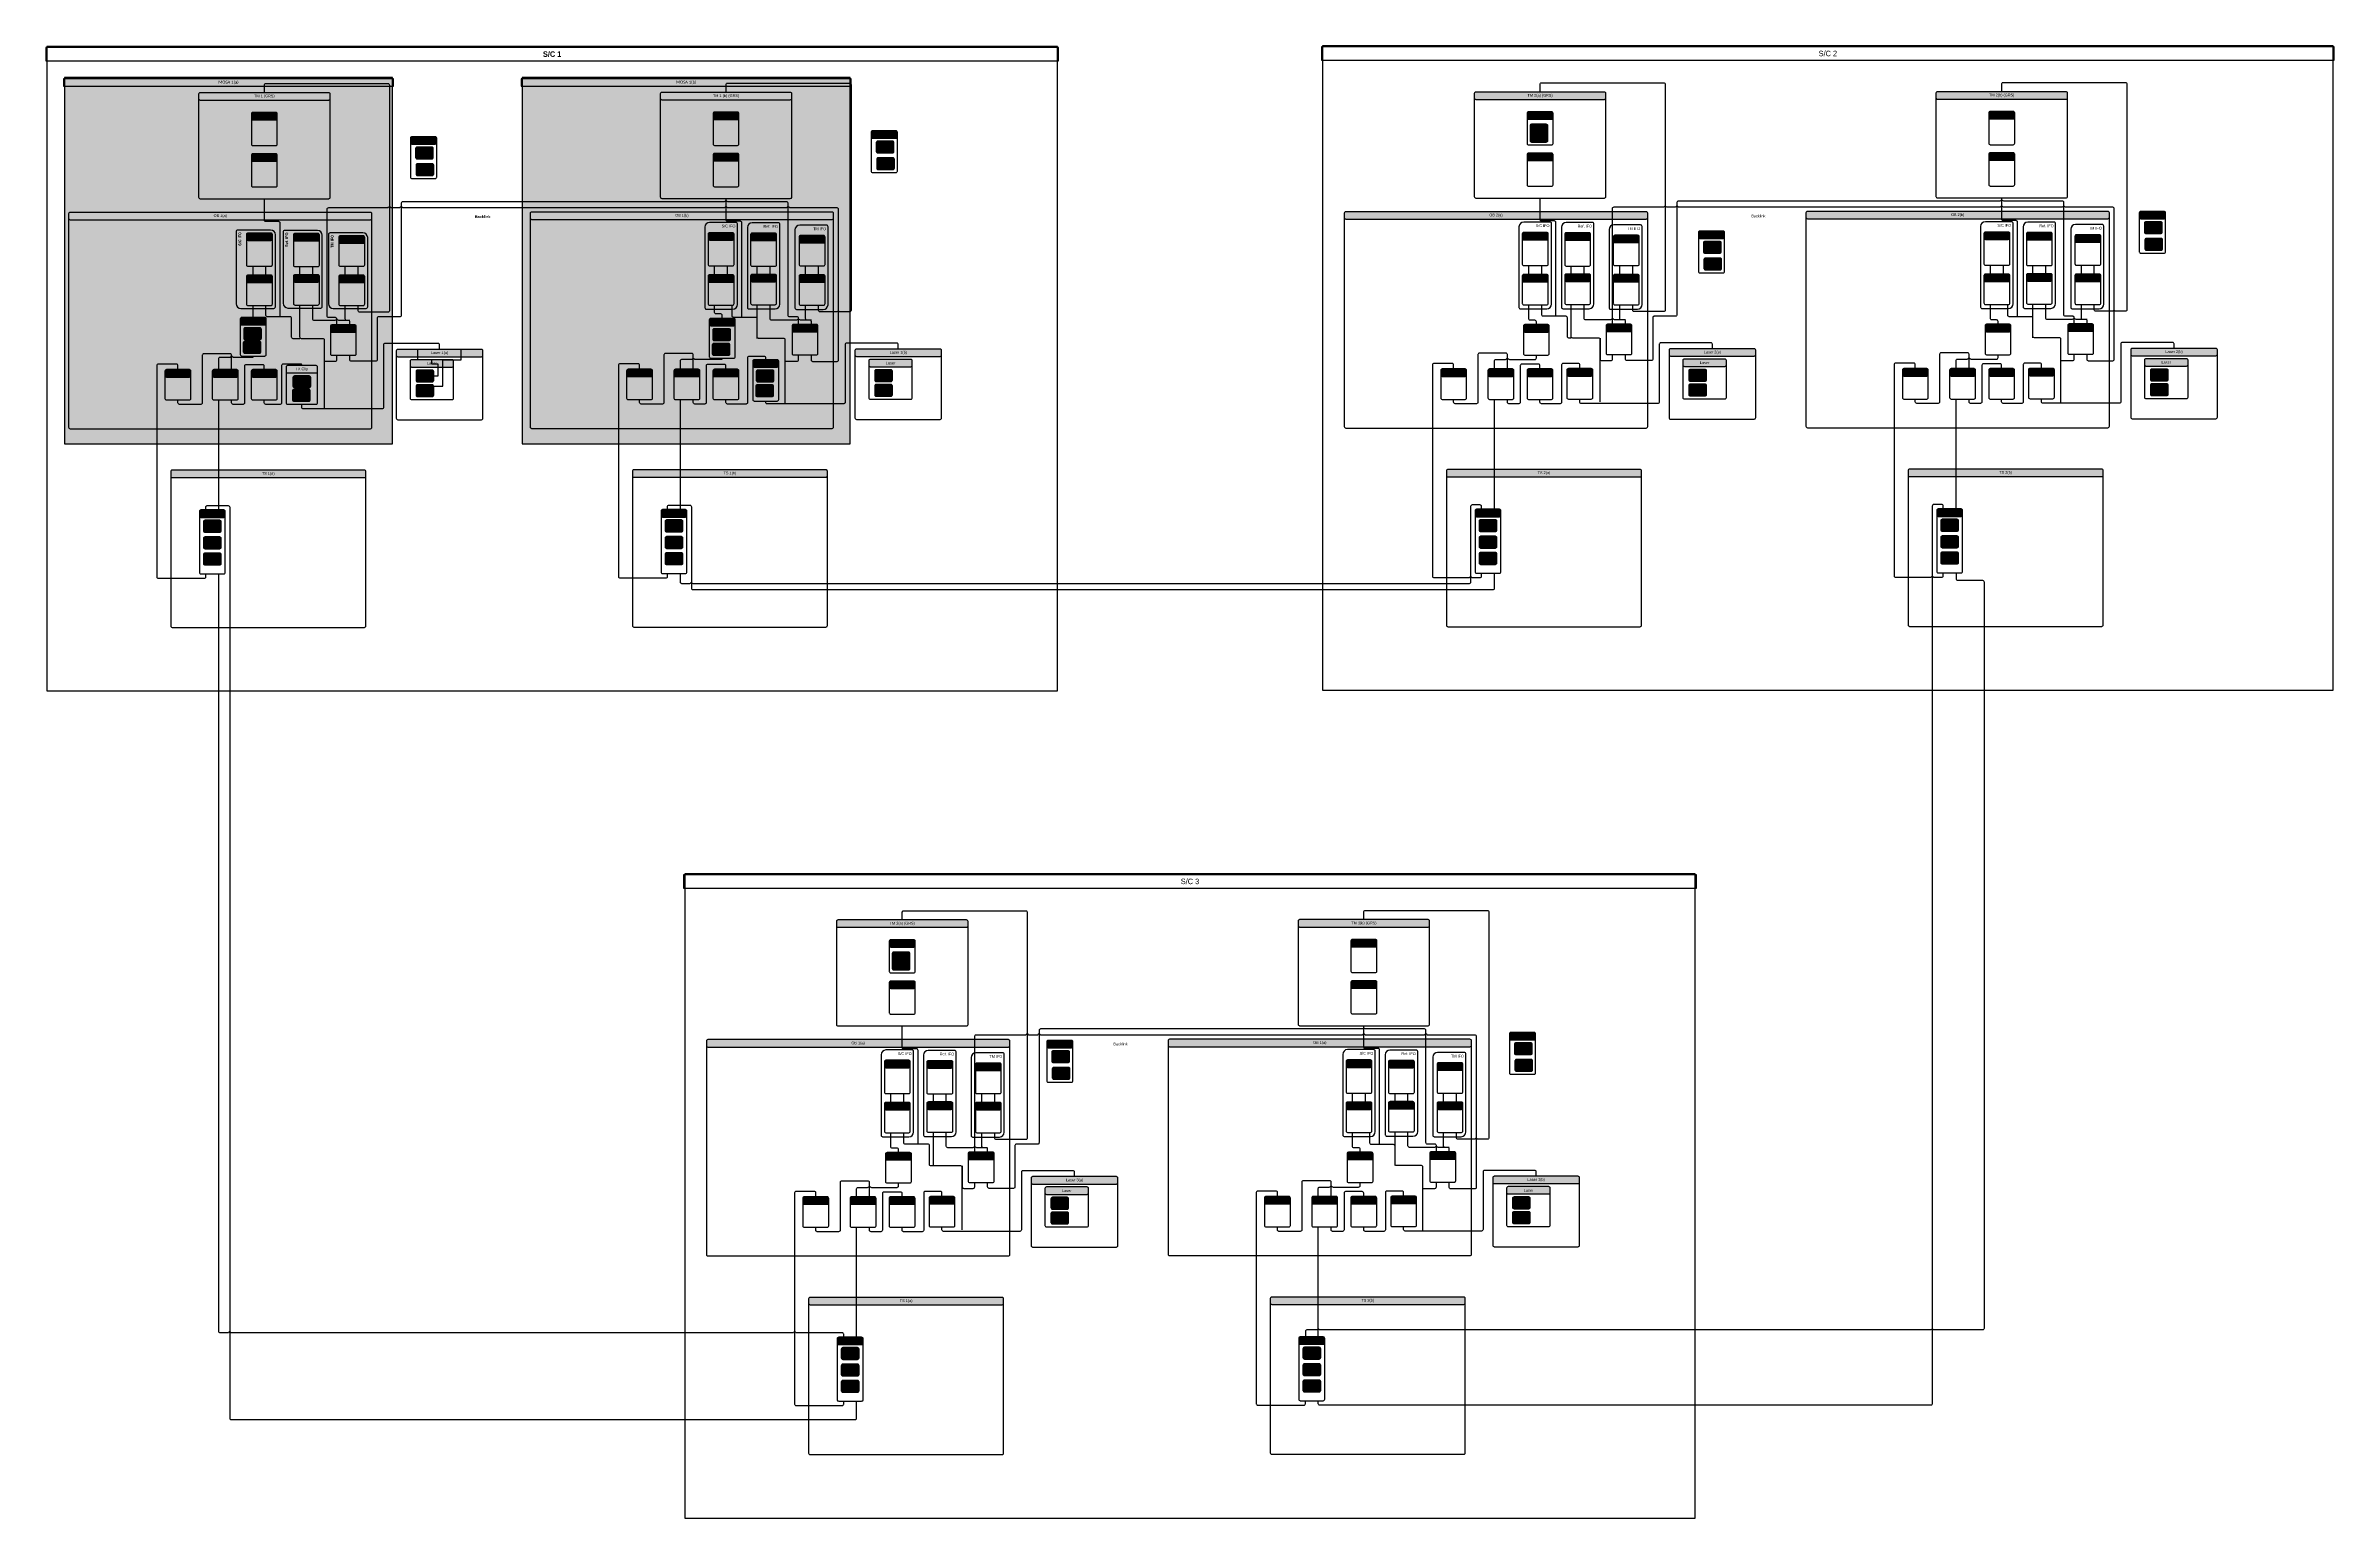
# Model space of a CAD drawing. Extents: x 0.7 to 97.6, y 0.4 to 62.8.
import ezdxf

# ---------------------------------------------------------------- set-up
doc = ezdxf.new("R2010")
doc.units = 0
doc.header["$MEASUREMENT"] = 0
for name, color, linetype in [('CONNECTOR', 7, 'CONTINUOUS'), ('CONTAINER', 251, 'CONTINUOUS'), ('FUNCTION_CONTAINER_GROUP', 252, 'CONTINUOUS'), ('FUNCTION_CONTAINERS', 251, 'CONTINUOUS'), ('INPUT_CONNECTORS', 7, 'CONTINUOUS'), ('INPUTS', 7, 'CONTINUOUS'), ('LASER', 7, 'CONTINUOUS'), ('MOSA', 252, 'CONTINUOUS'), ('OB', 251, 'CONTINUOUS'), ('S_C', 250, 'CONTINUOUS'), ('TM', 251, 'CONTINUOUS'), ('TS', 251, 'CONTINUOUS')]:
    doc.layers.add(name, color=color, linetype=linetype)
doc.styles.get("Standard").update_dxf_attribs({"font": 'txt.shx'})

msp = doc.modelspace()

# ---------------------------------------------------------------- hatches: boundary and pattern name
at = {"layer": 'FUNCTION_CONTAINER_GROUP'}
h = msp.add_hatch(color=250, dxfattribs=at)
h.paths.add_polyline_path([(8.97, 51.643), (10.366, 51.643, 0.414214), (10.428, 51.706), (10.428, 54.758, 0.4142), (10.228, 54.958), (8.832, 54.958, 0.414214), (8.77, 54.896), (8.77, 51.843, 0.4142)])
edge = h.paths.add_edge_path(flags=0)
edge = h.paths.add_edge_path(flags=0)
h = msp.add_hatch(color=250, dxfattribs=at)
h.paths.add_polyline_path([(10.955, 51.661), (12.352, 51.661, 0.414214), (12.414, 51.723), (12.414, 54.741, 0.4142), (12.214, 54.941), (10.818, 54.941, 0.414214), (10.755, 54.878), (10.755, 51.861, 0.4142)])
edge = h.paths.add_edge_path(flags=0)
edge = h.paths.add_edge_path(flags=0)
h = msp.add_hatch(color=250, dxfattribs=at)
h.paths.add_polyline_path([(12.876, 51.643), (14.272, 51.643, 0.414214), (14.335, 51.706), (14.335, 54.639, 0.4142), (14.135, 54.839), (12.738, 54.839, 0.414214), (12.676, 54.776), (12.676, 51.843, 0.4142)])
edge = h.paths.add_edge_path(flags=0)
edge = h.paths.add_edge_path(flags=0)
at = {"layer": 'FUNCTION_CONTAINERS'}
h = msp.add_hatch(color=253, dxfattribs=at)
h.paths.add_polyline_path([(9.476, 59.626), (10.447, 59.626, 0.414214), (10.51, 59.688), (10.51, 59.876, 0.414214), (10.447, 59.938), (9.962, 59.938), (9.476, 59.938, 0.414214), (9.413, 59.876), (9.413, 59.688, 0.414214)])
edge = h.paths.add_edge_path(flags=0)
edge = h.paths.add_edge_path(flags=0)
edge = h.paths.add_edge_path(flags=0)
h = msp.add_hatch(color=253, dxfattribs=at)
h.paths.add_polyline_path([(29.017, 59.637), (29.989, 59.637, 0.414214), (30.051, 59.7), (30.051, 59.887, 0.414214), (29.989, 59.95), (29.503, 59.95), (29.017, 59.95, 0.414214), (28.955, 59.887), (28.955, 59.7, 0.414214)])
edge = h.paths.add_edge_path(flags=0)
edge = h.paths.add_edge_path(flags=0)
edge = h.paths.add_edge_path(flags=0)
h = msp.add_hatch(color=253, dxfattribs=at)
h.paths.add_polyline_path([(35.707, 58.848), (36.693, 58.848, 0.414214), (36.755, 58.911), (36.755, 59.098, 0.414214), (36.693, 59.161), (36.2, 59.161), (35.707, 59.161, 0.414214), (35.645, 59.098), (35.645, 58.911, 0.414214)])
edge = h.paths.add_edge_path(flags=0)
edge = h.paths.add_edge_path(flags=0)
edge = h.paths.add_edge_path(flags=0)
h = msp.add_hatch(color=253, dxfattribs=at)
h.paths.add_polyline_path([(63.476, 59.653), (64.447, 59.653, 0.414214), (64.51, 59.716), (64.51, 59.903, 0.414214), (64.447, 59.966), (63.962, 59.966), (63.476, 59.966, 0.414214), (63.413, 59.903), (63.413, 59.716, 0.414214)])
edge = h.paths.add_edge_path(flags=0)
edge = h.paths.add_edge_path(flags=0)
edge = h.paths.add_edge_path(flags=0)
h = msp.add_hatch(color=253, dxfattribs=at)
h.paths.add_polyline_path([(83.017, 59.665), (83.989, 59.665, 0.414214), (84.051, 59.727), (84.051, 59.915, 0.414214), (83.989, 59.977), (83.503, 59.977), (83.017, 59.977, 0.414214), (82.955, 59.915), (82.955, 59.727, 0.414214)])
edge = h.paths.add_edge_path(flags=0)
edge = h.paths.add_edge_path(flags=0)
edge = h.paths.add_edge_path(flags=0)
h = msp.add_hatch(color=253, dxfattribs=at)
h.paths.add_polyline_path([(9.476, 57.876), (10.447, 57.876, 0.414214), (10.51, 57.938), (10.51, 58.126, 0.414214), (10.447, 58.188), (9.962, 58.188), (9.476, 58.188, 0.414214), (9.413, 58.126), (9.413, 57.938, 0.414214)])
edge = h.paths.add_edge_path(flags=0)
edge = h.paths.add_edge_path(flags=0)
edge = h.paths.add_edge_path(flags=0)
h = msp.add_hatch(color=253, dxfattribs=at)
h.paths.add_polyline_path([(16.207, 58.598), (17.193, 58.598, 0.414214), (17.255, 58.661), (17.255, 58.848, 0.414214), (17.193, 58.911), (16.7, 58.911), (16.207, 58.911, 0.414214), (16.145, 58.848), (16.145, 58.661, 0.414214)])
edge = h.paths.add_edge_path(flags=0)
edge = h.paths.add_edge_path(flags=0)
edge = h.paths.add_edge_path(flags=0)
h = msp.add_hatch(color=253, dxfattribs=at)
h.paths.add_polyline_path([(29.017, 57.887), (29.989, 57.887, 0.414214), (30.051, 57.95), (30.051, 58.137, 0.414214), (29.989, 58.2), (29.503, 58.2), (29.017, 58.2, 0.414214), (28.955, 58.137), (28.955, 57.95, 0.414214)])
edge = h.paths.add_edge_path(flags=0)
edge = h.paths.add_edge_path(flags=0)
edge = h.paths.add_edge_path(flags=0)
h = msp.add_hatch(color=253, dxfattribs=at)
h.paths.add_polyline_path([(63.476, 57.903), (64.447, 57.903, 0.414214), (64.51, 57.966), (64.51, 58.153, 0.414214), (64.447, 58.216), (63.962, 58.216), (63.476, 58.216, 0.414214), (63.413, 58.153), (63.413, 57.966, 0.414214)])
edge = h.paths.add_edge_path(flags=0)
edge = h.paths.add_edge_path(flags=0)
edge = h.paths.add_edge_path(flags=0)
h = msp.add_hatch(color=253, dxfattribs=at)
h.paths.add_polyline_path([(83.017, 57.915), (83.989, 57.915, 0.414214), (84.051, 57.977), (84.051, 58.165, 0.414214), (83.989, 58.227), (83.503, 58.227), (83.017, 58.227, 0.414214), (82.955, 58.165), (82.955, 57.977, 0.414214)])
edge = h.paths.add_edge_path(flags=0)
edge = h.paths.add_edge_path(flags=0)
edge = h.paths.add_edge_path(flags=0)
h = msp.add_hatch(color=253, dxfattribs=at)
h.paths.add_polyline_path([(89.39, 55.438), (90.375, 55.438, 0.414214), (90.438, 55.501), (90.438, 55.688, 0.414214), (90.375, 55.751), (89.883, 55.751), (89.39, 55.751, 0.414214), (89.327, 55.688), (89.327, 55.501, 0.414214)])
edge = h.paths.add_edge_path(flags=0)
edge = h.paths.add_edge_path(flags=0)
edge = h.paths.add_edge_path(flags=0)
h = msp.add_hatch(color=253, dxfattribs=at)
h.paths.add_polyline_path([(9.27, 54.521), (10.241, 54.521, 0.414214), (10.303, 54.583), (10.303, 54.771, 0.414214), (10.241, 54.833), (9.755, 54.833), (9.27, 54.833, 0.414214), (9.207, 54.771), (9.207, 54.583, 0.414214)])
edge = h.paths.add_edge_path(flags=0)
edge = h.paths.add_edge_path(flags=0)
edge = h.paths.add_edge_path(flags=0)
h = msp.add_hatch(color=253, dxfattribs=at)
h.paths.add_polyline_path([(11.255, 54.503), (12.227, 54.503, 0.414214), (12.289, 54.566), (12.289, 54.753, 0.414214), (12.227, 54.816), (11.741, 54.816), (11.255, 54.816, 0.414214), (11.193, 54.753), (11.193, 54.566, 0.414214)])
edge = h.paths.add_edge_path(flags=0)
edge = h.paths.add_edge_path(flags=0)
edge = h.paths.add_edge_path(flags=0)
h = msp.add_hatch(color=253, dxfattribs=at)
h.paths.add_polyline_path([(13.176, 54.401), (14.147, 54.401, 0.414214), (14.21, 54.464), (14.21, 54.651, 0.414214), (14.147, 54.714), (13.661, 54.714), (13.176, 54.714, 0.414214), (13.113, 54.651), (13.113, 54.464, 0.414214)])
edge = h.paths.add_edge_path(flags=0)
edge = h.paths.add_edge_path(flags=0)
edge = h.paths.add_edge_path(flags=0)
h = msp.add_hatch(color=253, dxfattribs=at)
h.paths.add_polyline_path([(28.811, 54.536), (29.782, 54.536, 0.414214), (29.845, 54.598), (29.845, 54.786, 0.414214), (29.782, 54.848), (29.296, 54.848), (28.811, 54.848, 0.414214), (28.748, 54.786), (28.748, 54.598, 0.414214)])
edge = h.paths.add_edge_path(flags=0)
edge = h.paths.add_edge_path(flags=0)
edge = h.paths.add_edge_path(flags=0)
h = msp.add_hatch(color=253, dxfattribs=at)
h.paths.add_polyline_path([(30.609, 54.518), (31.58, 54.518, 0.414214), (31.643, 54.58), (31.643, 54.768, 0.414214), (31.58, 54.83), (31.095, 54.83), (30.609, 54.83, 0.414214), (30.546, 54.768), (30.546, 54.58, 0.414214)])
edge = h.paths.add_edge_path(flags=0)
edge = h.paths.add_edge_path(flags=0)
edge = h.paths.add_edge_path(flags=0)
h = msp.add_hatch(color=253, dxfattribs=at)
h.paths.add_polyline_path([(32.662, 54.416), (33.634, 54.416, 0.414214), (33.696, 54.478), (33.696, 54.666, 0.414214), (33.634, 54.728), (33.148, 54.728), (32.662, 54.728, 0.414214), (32.6, 54.666), (32.6, 54.478, 0.414214)])
edge = h.paths.add_edge_path(flags=0)
edge = h.paths.add_edge_path(flags=0)
edge = h.paths.add_edge_path(flags=0)
h = msp.add_hatch(color=253, dxfattribs=at)
h.paths.add_polyline_path([(63.27, 54.548), (64.241, 54.548, 0.414214), (64.303, 54.611), (64.303, 54.798, 0.414214), (64.241, 54.861), (63.755, 54.861), (63.27, 54.861, 0.414214), (63.207, 54.798), (63.207, 54.611, 0.414214)])
edge = h.paths.add_edge_path(flags=0)
edge = h.paths.add_edge_path(flags=0)
edge = h.paths.add_edge_path(flags=0)
h = msp.add_hatch(color=253, dxfattribs=at)
h.paths.add_polyline_path([(65.068, 54.531), (66.039, 54.531, 0.414214), (66.102, 54.593), (66.102, 54.781, 0.414214), (66.039, 54.843), (65.553, 54.843), (65.068, 54.843, 0.414214), (65.005, 54.781), (65.005, 54.593, 0.414214)])
edge = h.paths.add_edge_path(flags=0)
edge = h.paths.add_edge_path(flags=0)
edge = h.paths.add_edge_path(flags=0)
h = msp.add_hatch(color=253, dxfattribs=at)
h.paths.add_polyline_path([(67.121, 54.428), (68.092, 54.428, 0.414214), (68.155, 54.491), (68.155, 54.678, 0.414214), (68.092, 54.741), (67.607, 54.741), (67.121, 54.741, 0.414214), (67.059, 54.678), (67.059, 54.491, 0.414214)])
edge = h.paths.add_edge_path(flags=0)
edge = h.paths.add_edge_path(flags=0)
edge = h.paths.add_edge_path(flags=0)
h = msp.add_hatch(color=253, dxfattribs=at)
h.paths.add_polyline_path([(70.723, 54.605), (71.709, 54.605, 0.414214), (71.771, 54.668), (71.771, 54.855, 0.414214), (71.709, 54.918), (71.216, 54.918), (70.723, 54.918, 0.414214), (70.661, 54.855), (70.661, 54.668, 0.414214)])
edge = h.paths.add_edge_path(flags=0)
edge = h.paths.add_edge_path(flags=0)
edge = h.paths.add_edge_path(flags=0)
h = msp.add_hatch(color=253, dxfattribs=at)
h.paths.add_polyline_path([(82.811, 54.563), (83.782, 54.563, 0.414214), (83.845, 54.625), (83.845, 54.813, 0.414214), (83.782, 54.875), (83.296, 54.875), (82.811, 54.875, 0.414214), (82.748, 54.813), (82.748, 54.625, 0.414214)])
edge = h.paths.add_edge_path(flags=0)
edge = h.paths.add_edge_path(flags=0)
edge = h.paths.add_edge_path(flags=0)
h = msp.add_hatch(color=253, dxfattribs=at)
h.paths.add_polyline_path([(84.609, 54.545), (85.58, 54.545, 0.414214), (85.643, 54.608), (85.643, 54.795, 0.414214), (85.58, 54.858), (85.095, 54.858), (84.609, 54.858, 0.414214), (84.546, 54.795), (84.546, 54.608, 0.414214)])
edge = h.paths.add_edge_path(flags=0)
edge = h.paths.add_edge_path(flags=0)
edge = h.paths.add_edge_path(flags=0)
h = msp.add_hatch(color=253, dxfattribs=at)
h.paths.add_polyline_path([(86.662, 54.443), (87.634, 54.443, 0.414214), (87.696, 54.506), (87.696, 54.693, 0.414214), (87.634, 54.756), (87.148, 54.756), (86.662, 54.756, 0.414214), (86.6, 54.693), (86.6, 54.506, 0.414214)])
edge = h.paths.add_edge_path(flags=0)
edge = h.paths.add_edge_path(flags=0)
edge = h.paths.add_edge_path(flags=0)
h = msp.add_hatch(color=253, dxfattribs=at)
h.paths.add_polyline_path([(9.27, 52.741), (10.241, 52.741, 0.414214), (10.303, 52.803), (10.303, 52.991, 0.414214), (10.241, 53.053), (9.755, 53.053), (9.27, 53.053, 0.414214), (9.207, 52.991), (9.207, 52.803, 0.414214)])
edge = h.paths.add_edge_path(flags=0)
edge = h.paths.add_edge_path(flags=0)
edge = h.paths.add_edge_path(flags=0)
h = msp.add_hatch(color=253, dxfattribs=at)
h.paths.add_polyline_path([(11.255, 52.759), (12.227, 52.759, 0.414214), (12.289, 52.821), (12.289, 53.009, 0.414214), (12.227, 53.071), (11.741, 53.071), (11.255, 53.071, 0.414214), (11.193, 53.009), (11.193, 52.821, 0.414214)])
edge = h.paths.add_edge_path(flags=0)
edge = h.paths.add_edge_path(flags=0)
edge = h.paths.add_edge_path(flags=0)
h = msp.add_hatch(color=253, dxfattribs=at)
h.paths.add_polyline_path([(13.176, 52.741), (14.147, 52.741, 0.414214), (14.21, 52.803), (14.21, 52.991, 0.414214), (14.147, 53.053), (13.661, 53.053), (13.176, 53.053, 0.414214), (13.113, 52.991), (13.113, 52.803, 0.414214)])
edge = h.paths.add_edge_path(flags=0)
edge = h.paths.add_edge_path(flags=0)
edge = h.paths.add_edge_path(flags=0)
h = msp.add_hatch(color=253, dxfattribs=at)
h.paths.add_polyline_path([(28.811, 52.756), (29.782, 52.756, 0.414214), (29.845, 52.818), (29.845, 53.006, 0.414214), (29.782, 53.068), (29.296, 53.068), (28.811, 53.068, 0.414214), (28.748, 53.006), (28.748, 52.818, 0.414214)])
edge = h.paths.add_edge_path(flags=0)
edge = h.paths.add_edge_path(flags=0)
edge = h.paths.add_edge_path(flags=0)
h = msp.add_hatch(color=253, dxfattribs=at)
h.paths.add_polyline_path([(30.609, 52.773), (31.58, 52.773, 0.414214), (31.643, 52.836), (31.643, 53.023, 0.414214), (31.58, 53.086), (31.095, 53.086), (30.609, 53.086, 0.414214), (30.546, 53.023), (30.546, 52.836, 0.414214)])
edge = h.paths.add_edge_path(flags=0)
edge = h.paths.add_edge_path(flags=0)
edge = h.paths.add_edge_path(flags=0)
h = msp.add_hatch(color=253, dxfattribs=at)
h.paths.add_polyline_path([(32.662, 52.756), (33.634, 52.756, 0.414214), (33.696, 52.818), (33.696, 53.006, 0.414214), (33.634, 53.068), (33.148, 53.068), (32.662, 53.068, 0.414214), (32.6, 53.006), (32.6, 52.818, 0.414214)])
edge = h.paths.add_edge_path(flags=0)
edge = h.paths.add_edge_path(flags=0)
edge = h.paths.add_edge_path(flags=0)
h = msp.add_hatch(color=253, dxfattribs=at)
h.paths.add_polyline_path([(63.27, 52.768), (64.241, 52.768, 0.414214), (64.303, 52.831), (64.303, 53.018, 0.414214), (64.241, 53.081), (63.755, 53.081), (63.27, 53.081, 0.414214), (63.207, 53.018), (63.207, 52.831, 0.414214)])
edge = h.paths.add_edge_path(flags=0)
edge = h.paths.add_edge_path(flags=0)
edge = h.paths.add_edge_path(flags=0)
h = msp.add_hatch(color=253, dxfattribs=at)
h.paths.add_polyline_path([(65.068, 52.786), (66.039, 52.786, 0.414214), (66.102, 52.848), (66.102, 53.036, 0.414214), (66.039, 53.098), (65.553, 53.098), (65.068, 53.098, 0.414214), (65.005, 53.036), (65.005, 52.848, 0.414214)])
edge = h.paths.add_edge_path(flags=0)
edge = h.paths.add_edge_path(flags=0)
edge = h.paths.add_edge_path(flags=0)
h = msp.add_hatch(color=253, dxfattribs=at)
h.paths.add_polyline_path([(67.121, 52.768), (68.092, 52.768, 0.414214), (68.155, 52.831), (68.155, 53.018, 0.414214), (68.092, 53.081), (67.607, 53.081), (67.121, 53.081, 0.414214), (67.059, 53.018), (67.059, 52.831, 0.414214)])
edge = h.paths.add_edge_path(flags=0)
edge = h.paths.add_edge_path(flags=0)
edge = h.paths.add_edge_path(flags=0)
h = msp.add_hatch(color=253, dxfattribs=at)
h.paths.add_polyline_path([(82.811, 52.783), (83.782, 52.783, 0.414214), (83.845, 52.846), (83.845, 53.033, 0.414214), (83.782, 53.096), (83.296, 53.096), (82.811, 53.096, 0.414214), (82.748, 53.033), (82.748, 52.846, 0.414214)])
edge = h.paths.add_edge_path(flags=0)
edge = h.paths.add_edge_path(flags=0)
edge = h.paths.add_edge_path(flags=0)
h = msp.add_hatch(color=253, dxfattribs=at)
h.paths.add_polyline_path([(84.609, 52.801), (85.58, 52.801, 0.414214), (85.643, 52.863), (85.643, 53.051, 0.414214), (85.58, 53.113), (85.095, 53.113), (84.609, 53.113, 0.414214), (84.546, 53.051), (84.546, 52.863, 0.414214)])
edge = h.paths.add_edge_path(flags=0)
edge = h.paths.add_edge_path(flags=0)
edge = h.paths.add_edge_path(flags=0)
h = msp.add_hatch(color=253, dxfattribs=at)
h.paths.add_polyline_path([(86.662, 52.783), (87.634, 52.783, 0.414214), (87.696, 52.846), (87.696, 53.033, 0.414214), (87.634, 53.096), (87.148, 53.096), (86.662, 53.096, 0.414214), (86.6, 53.033), (86.6, 52.846, 0.414214)])
edge = h.paths.add_edge_path(flags=0)
edge = h.paths.add_edge_path(flags=0)
edge = h.paths.add_edge_path(flags=0)
h = msp.add_hatch(color=253, dxfattribs=at)
h.paths.add_polyline_path([(9.005, 50.946), (9.977, 50.946, 0.414214), (10.039, 51.009), (10.039, 51.196, 0.414214), (9.977, 51.259), (9.491, 51.259), (9.005, 51.259, 0.414214), (8.943, 51.196), (8.943, 51.009, 0.414214)])
edge = h.paths.add_edge_path(flags=0)
edge = h.paths.add_edge_path(flags=0)
edge = h.paths.add_edge_path(flags=0)
h = msp.add_hatch(color=253, dxfattribs=at)
h.paths.add_polyline_path([(12.818, 50.634), (13.789, 50.634, 0.414214), (13.852, 50.696), (13.852, 50.884, 0.414214), (13.789, 50.946), (13.303, 50.946), (12.818, 50.946, 0.414214), (12.755, 50.884), (12.755, 50.696, 0.414214)])
edge = h.paths.add_edge_path(flags=0)
edge = h.paths.add_edge_path(flags=0)
edge = h.paths.add_edge_path(flags=0)
h = msp.add_hatch(color=253, dxfattribs=at)
h.paths.add_polyline_path([(28.859, 50.911), (29.83, 50.911, 0.414214), (29.893, 50.973), (29.893, 51.161, 0.414214), (29.83, 51.223), (29.345, 51.223), (28.859, 51.223, 0.414214), (28.796, 51.161), (28.796, 50.973, 0.414214)])
edge = h.paths.add_edge_path(flags=0)
edge = h.paths.add_edge_path(flags=0)
edge = h.paths.add_edge_path(flags=0)
h = msp.add_hatch(color=253, dxfattribs=at)
h.paths.add_polyline_path([(32.359, 50.648), (33.33, 50.648, 0.414214), (33.393, 50.711), (33.393, 50.898, 0.414214), (33.33, 50.961), (32.845, 50.961), (32.359, 50.961, 0.414214), (32.296, 50.898), (32.296, 50.711, 0.414214)])
edge = h.paths.add_edge_path(flags=0)
edge = h.paths.add_edge_path(flags=0)
edge = h.paths.add_edge_path(flags=0)
h = msp.add_hatch(color=253, dxfattribs=at)
h.paths.add_polyline_path([(63.318, 50.643), (64.289, 50.643, 0.414214), (64.352, 50.706), (64.352, 50.893, 0.414214), (64.289, 50.956), (63.803, 50.956), (63.318, 50.956, 0.414214), (63.255, 50.893), (63.255, 50.706, 0.414214)])
edge = h.paths.add_edge_path(flags=0)
edge = h.paths.add_edge_path(flags=0)
edge = h.paths.add_edge_path(flags=0)
h = msp.add_hatch(color=253, dxfattribs=at)
h.paths.add_polyline_path([(66.818, 50.661), (67.789, 50.661, 0.414214), (67.852, 50.723), (67.852, 50.911, 0.414214), (67.789, 50.973), (67.303, 50.973), (66.818, 50.973, 0.414214), (66.755, 50.911), (66.755, 50.723, 0.414214)])
edge = h.paths.add_edge_path(flags=0)
edge = h.paths.add_edge_path(flags=0)
edge = h.paths.add_edge_path(flags=0)
h = msp.add_hatch(color=253, dxfattribs=at)
h.paths.add_polyline_path([(82.859, 50.658), (83.83, 50.658, 0.414214), (83.893, 50.721), (83.893, 50.908, 0.414214), (83.83, 50.971), (83.345, 50.971), (82.859, 50.971, 0.414214), (82.796, 50.908), (82.796, 50.721, 0.414214)])
edge = h.paths.add_edge_path(flags=0)
edge = h.paths.add_edge_path(flags=0)
edge = h.paths.add_edge_path(flags=0)
h = msp.add_hatch(color=253, dxfattribs=at)
h.paths.add_polyline_path([(86.359, 50.676), (87.33, 50.676, 0.414214), (87.393, 50.738), (87.393, 50.926, 0.414214), (87.33, 50.988), (86.845, 50.988), (86.359, 50.988, 0.414214), (86.296, 50.926), (86.296, 50.738, 0.414214)])
edge = h.paths.add_edge_path(flags=0)
edge = h.paths.add_edge_path(flags=0)
edge = h.paths.add_edge_path(flags=0)
h = msp.add_hatch(color=253, dxfattribs=at)
h.paths.add_polyline_path([(16.193, 49.161), (17.91, 49.161, 0.414214), (17.972, 49.223), (17.972, 49.411, 0.414214), (17.91, 49.473), (17.051, 49.473), (16.193, 49.473, 0.414214), (16.13, 49.411), (16.13, 49.223, 0.414214)])
edge = h.paths.add_edge_path(flags=0)
edge = h.paths.add_edge_path(flags=0)
edge = h.paths.add_edge_path(flags=0)
h = msp.add_hatch(color=253, dxfattribs=at)
h.paths.add_polyline_path([(30.7, 49.161), (31.671, 49.161, 0.414214), (31.734, 49.223), (31.734, 49.411, 0.414214), (31.671, 49.473), (31.186, 49.473), (30.7, 49.473, 0.414214), (30.638, 49.411), (30.638, 49.223, 0.414214)])
edge = h.paths.add_edge_path(flags=0)
edge = h.paths.add_edge_path(flags=0)
edge = h.paths.add_edge_path(flags=0)
h = msp.add_hatch(color=253, dxfattribs=at)
h.paths.add_polyline_path([(35.609, 49.176), (37.326, 49.176, 0.414214), (37.389, 49.238), (37.389, 49.426, 0.414214), (37.326, 49.488), (36.468, 49.488), (35.609, 49.488, 0.414214), (35.546, 49.426), (35.546, 49.238, 0.414214)])
edge = h.paths.add_edge_path(flags=0)
edge = h.paths.add_edge_path(flags=0)
edge = h.paths.add_edge_path(flags=0)
h = msp.add_hatch(color=253, dxfattribs=at)
h.paths.add_polyline_path([(70.068, 49.188), (71.785, 49.188, 0.414214), (71.847, 49.251), (71.847, 49.438, 0.414214), (71.785, 49.501), (70.926, 49.501), (70.068, 49.501, 0.414214), (70.005, 49.438), (70.005, 49.251, 0.414214)])
edge = h.paths.add_edge_path(flags=0)
edge = h.paths.add_edge_path(flags=0)
edge = h.paths.add_edge_path(flags=0)
h = msp.add_hatch(color=253, dxfattribs=at)
h.paths.add_polyline_path([(89.609, 49.203), (91.326, 49.203, 0.414214), (91.389, 49.265), (91.389, 49.453, 0.414214), (91.326, 49.515), (90.468, 49.515), (89.609, 49.515, 0.414214), (89.546, 49.453), (89.546, 49.265, 0.414214)])
edge = h.paths.add_edge_path(flags=0)
edge = h.paths.add_edge_path(flags=0)
edge = h.paths.add_edge_path(flags=0)
h = msp.add_hatch(color=253, dxfattribs=at)
h.paths.add_polyline_path([(5.818, 48.741), (6.789, 48.741, 0.414214), (6.852, 48.803), (6.852, 48.991, 0.414214), (6.789, 49.053), (6.303, 49.053), (5.818, 49.053, 0.414214), (5.755, 48.991), (5.755, 48.803, 0.414214)])
edge = h.paths.add_edge_path(flags=0)
edge = h.paths.add_edge_path(flags=0)
edge = h.paths.add_edge_path(flags=0)
h = msp.add_hatch(color=253, dxfattribs=at)
h.paths.add_polyline_path([(7.818, 48.741), (8.789, 48.741, 0.414214), (8.852, 48.803), (8.852, 48.991, 0.414214), (8.789, 49.053), (8.303, 49.053), (7.818, 49.053, 0.414214), (7.755, 48.991), (7.755, 48.803, 0.414214)])
edge = h.paths.add_edge_path(flags=0)
edge = h.paths.add_edge_path(flags=0)
edge = h.paths.add_edge_path(flags=0)
h = msp.add_hatch(color=253, dxfattribs=at)
h.paths.add_polyline_path([(9.471, 48.741), (10.443, 48.741, 0.414214), (10.505, 48.803), (10.505, 48.991, 0.414214), (10.443, 49.053), (9.957, 49.053), (9.471, 49.053, 0.414214), (9.409, 48.991), (9.409, 48.803, 0.414214)])
edge = h.paths.add_edge_path(flags=0)
edge = h.paths.add_edge_path(flags=0)
edge = h.paths.add_edge_path(flags=0)
h = msp.add_hatch(color=253, dxfattribs=at)
h.paths.add_polyline_path([(10.943, 48.911), (12.154, 48.911, 0.414214), (12.216, 48.973), (12.216, 49.161, 0.414214), (12.154, 49.223), (11.548, 49.223), (10.943, 49.223, 0.414214), (10.88, 49.161), (10.88, 48.973, 0.414214)])
edge = h.paths.add_edge_path(flags=0)
edge = h.paths.add_edge_path(flags=0)
edge = h.paths.add_edge_path(flags=0)
h = msp.add_hatch(color=253, dxfattribs=at)
h.paths.add_polyline_path([(25.359, 48.756), (26.33, 48.756, 0.414214), (26.393, 48.818), (26.393, 49.006, 0.414214), (26.33, 49.068), (25.845, 49.068), (25.359, 49.068, 0.414214), (25.296, 49.006), (25.296, 48.818, 0.414214)])
edge = h.paths.add_edge_path(flags=0)
edge = h.paths.add_edge_path(flags=0)
edge = h.paths.add_edge_path(flags=0)
h = msp.add_hatch(color=253, dxfattribs=at)
h.paths.add_polyline_path([(27.359, 48.756), (28.33, 48.756, 0.414214), (28.393, 48.818), (28.393, 49.006, 0.414214), (28.33, 49.068), (27.845, 49.068), (27.359, 49.068, 0.414214), (27.296, 49.006), (27.296, 48.818, 0.414214)])
edge = h.paths.add_edge_path(flags=0)
edge = h.paths.add_edge_path(flags=0)
edge = h.paths.add_edge_path(flags=0)
h = msp.add_hatch(color=253, dxfattribs=at)
h.paths.add_polyline_path([(29.013, 48.756), (29.984, 48.756, 0.414214), (30.046, 48.818), (30.046, 49.006, 0.414214), (29.984, 49.068), (29.498, 49.068), (29.013, 49.068, 0.414214), (28.95, 49.006), (28.95, 48.818, 0.414214)])
edge = h.paths.add_edge_path(flags=0)
edge = h.paths.add_edge_path(flags=0)
edge = h.paths.add_edge_path(flags=0)
h = msp.add_hatch(color=253, dxfattribs=at)
h.paths.add_polyline_path([(59.818, 48.768), (60.789, 48.768, 0.414214), (60.852, 48.831), (60.852, 49.018, 0.414214), (60.789, 49.081), (60.303, 49.081), (59.818, 49.081, 0.414214), (59.755, 49.018), (59.755, 48.831, 0.414214)])
edge = h.paths.add_edge_path(flags=0)
edge = h.paths.add_edge_path(flags=0)
edge = h.paths.add_edge_path(flags=0)
h = msp.add_hatch(color=253, dxfattribs=at)
h.paths.add_polyline_path([(61.818, 48.768), (62.789, 48.768, 0.414214), (62.852, 48.831), (62.852, 49.018, 0.414214), (62.789, 49.081), (62.303, 49.081), (61.818, 49.081, 0.414214), (61.755, 49.018), (61.755, 48.831, 0.414214)])
edge = h.paths.add_edge_path(flags=0)
edge = h.paths.add_edge_path(flags=0)
edge = h.paths.add_edge_path(flags=0)
h = msp.add_hatch(color=253, dxfattribs=at)
h.paths.add_polyline_path([(63.471, 48.768), (64.443, 48.768, 0.414214), (64.505, 48.831), (64.505, 49.018, 0.414214), (64.443, 49.081), (63.957, 49.081), (63.471, 49.081, 0.414214), (63.409, 49.018), (63.409, 48.831, 0.414214)])
edge = h.paths.add_edge_path(flags=0)
edge = h.paths.add_edge_path(flags=0)
edge = h.paths.add_edge_path(flags=0)
h = msp.add_hatch(color=253, dxfattribs=at)
h.paths.add_polyline_path([(65.159, 48.781), (66.13, 48.781, 0.414214), (66.193, 48.844), (66.193, 49.031, 0.414214), (66.13, 49.094), (65.645, 49.094), (65.159, 49.094, 0.414214), (65.096, 49.031), (65.096, 48.844, 0.414214)])
edge = h.paths.add_edge_path(flags=0)
edge = h.paths.add_edge_path(flags=0)
edge = h.paths.add_edge_path(flags=0)
h = msp.add_hatch(color=253, dxfattribs=at)
h.paths.add_polyline_path([(79.359, 48.783), (80.33, 48.783, 0.414214), (80.393, 48.846), (80.393, 49.033, 0.414214), (80.33, 49.096), (79.845, 49.096), (79.359, 49.096, 0.414214), (79.296, 49.033), (79.296, 48.846, 0.414214)])
edge = h.paths.add_edge_path(flags=0)
edge = h.paths.add_edge_path(flags=0)
edge = h.paths.add_edge_path(flags=0)
h = msp.add_hatch(color=253, dxfattribs=at)
h.paths.add_polyline_path([(81.359, 48.783), (82.33, 48.783, 0.414214), (82.393, 48.846), (82.393, 49.033, 0.414214), (82.33, 49.096), (81.845, 49.096), (81.359, 49.096, 0.414214), (81.296, 49.033), (81.296, 48.846, 0.414214)])
edge = h.paths.add_edge_path(flags=0)
edge = h.paths.add_edge_path(flags=0)
edge = h.paths.add_edge_path(flags=0)
h = msp.add_hatch(color=253, dxfattribs=at)
h.paths.add_polyline_path([(83.013, 48.783), (83.984, 48.783, 0.414214), (84.046, 48.846), (84.046, 49.033, 0.414214), (83.984, 49.096), (83.498, 49.096), (83.013, 49.096, 0.414214), (82.95, 49.033), (82.95, 48.846, 0.414214)])
edge = h.paths.add_edge_path(flags=0)
edge = h.paths.add_edge_path(flags=0)
edge = h.paths.add_edge_path(flags=0)
h = msp.add_hatch(color=253, dxfattribs=at)
h.paths.add_polyline_path([(84.7, 48.796), (85.671, 48.796, 0.414214), (85.734, 48.858), (85.734, 49.046, 0.414214), (85.671, 49.108), (85.186, 49.108), (84.7, 49.108, 0.414214), (84.638, 49.046), (84.638, 48.858, 0.414214)])
edge = h.paths.add_edge_path(flags=0)
edge = h.paths.add_edge_path(flags=0)
edge = h.paths.add_edge_path(flags=0)
h = msp.add_hatch(color=253, dxfattribs=at)
h.paths.add_polyline_path([(7.272, 42.801), (8.243, 42.801, 0.414214), (8.306, 42.863), (8.306, 43.051, 0.414214), (8.243, 43.113), (7.758, 43.113), (7.272, 43.113, 0.414214), (7.21, 43.051), (7.21, 42.863, 0.414214)])
edge = h.paths.add_edge_path(flags=0)
edge = h.paths.add_edge_path(flags=0)
edge = h.paths.add_edge_path(flags=0)
h = msp.add_hatch(color=253, dxfattribs=at)
h.paths.add_polyline_path([(26.813, 42.816), (27.785, 42.816, 0.414214), (27.847, 42.878), (27.847, 43.066, 0.414214), (27.785, 43.128), (27.299, 43.128), (26.813, 43.128, 0.414214), (26.751, 43.066), (26.751, 42.878, 0.414214)])
edge = h.paths.add_edge_path(flags=0)
edge = h.paths.add_edge_path(flags=0)
edge = h.paths.add_edge_path(flags=0)
h = msp.add_hatch(color=253, dxfattribs=at)
h.paths.add_polyline_path([(61.272, 42.828), (62.243, 42.828, 0.414214), (62.306, 42.891), (62.306, 43.078, 0.414214), (62.243, 43.141), (61.758, 43.141), (61.272, 43.141, 0.414214), (61.21, 43.078), (61.21, 42.891, 0.414214)])
edge = h.paths.add_edge_path(flags=0)
edge = h.paths.add_edge_path(flags=0)
edge = h.paths.add_edge_path(flags=0)
h = msp.add_hatch(color=253, dxfattribs=at)
h.paths.add_polyline_path([(80.813, 42.843), (81.785, 42.843, 0.414214), (81.847, 42.906), (81.847, 43.093, 0.414214), (81.785, 43.156), (81.299, 43.156), (80.813, 43.156, 0.414214), (80.751, 43.093), (80.751, 42.906, 0.414214)])
edge = h.paths.add_edge_path(flags=0)
edge = h.paths.add_edge_path(flags=0)
edge = h.paths.add_edge_path(flags=0)
h = msp.add_hatch(color=253, dxfattribs=at)
h.paths.add_polyline_path([(36.476, 24.616), (37.447, 24.616, 0.414214), (37.51, 24.679), (37.51, 24.866, 0.414214), (37.447, 24.929), (36.962, 24.929), (36.476, 24.929, 0.414214), (36.413, 24.866), (36.413, 24.679, 0.414214)])
edge = h.paths.add_edge_path(flags=0)
edge = h.paths.add_edge_path(flags=0)
edge = h.paths.add_edge_path(flags=0)
h = msp.add_hatch(color=253, dxfattribs=at)
h.paths.add_polyline_path([(56.017, 24.628), (56.989, 24.628, 0.414214), (57.051, 24.691), (57.051, 24.878, 0.414214), (56.989, 24.941), (56.503, 24.941), (56.017, 24.941, 0.414214), (55.955, 24.878), (55.955, 24.691, 0.414214)])
edge = h.paths.add_edge_path(flags=0)
edge = h.paths.add_edge_path(flags=0)
edge = h.paths.add_edge_path(flags=0)
h = msp.add_hatch(color=253, dxfattribs=at)
h.paths.add_polyline_path([(36.476, 22.866), (37.447, 22.866, 0.414214), (37.51, 22.929), (37.51, 23.116, 0.414214), (37.447, 23.179), (36.962, 23.179), (36.476, 23.179, 0.414214), (36.413, 23.116), (36.413, 22.929, 0.414214)])
edge = h.paths.add_edge_path(flags=0)
edge = h.paths.add_edge_path(flags=0)
edge = h.paths.add_edge_path(flags=0)
h = msp.add_hatch(color=253, dxfattribs=at)
h.paths.add_polyline_path([(56.017, 22.878), (56.989, 22.878, 0.414214), (57.051, 22.941), (57.051, 23.128, 0.414214), (56.989, 23.191), (56.503, 23.191), (56.017, 23.191, 0.414214), (55.955, 23.128), (55.955, 22.941, 0.414214)])
edge = h.paths.add_edge_path(flags=0)
edge = h.paths.add_edge_path(flags=0)
edge = h.paths.add_edge_path(flags=0)
h = msp.add_hatch(color=253, dxfattribs=at)
h.paths.add_polyline_path([(43.14, 20.355), (44.125, 20.355, 0.414214), (44.188, 20.418), (44.188, 20.605, 0.414214), (44.125, 20.668), (43.633, 20.668), (43.14, 20.668, 0.414214), (43.077, 20.605), (43.077, 20.418, 0.414214)])
edge = h.paths.add_edge_path(flags=0)
edge = h.paths.add_edge_path(flags=0)
edge = h.paths.add_edge_path(flags=0)
h = msp.add_hatch(color=253, dxfattribs=at)
h.paths.add_polyline_path([(62.723, 20.688), (63.709, 20.688, 0.414214), (63.771, 20.751), (63.771, 20.938, 0.414214), (63.709, 21.001), (63.216, 21.001), (62.723, 21.001, 0.414214), (62.661, 20.938), (62.661, 20.751, 0.414214)])
edge = h.paths.add_edge_path(flags=0)
edge = h.paths.add_edge_path(flags=0)
edge = h.paths.add_edge_path(flags=0)
h = msp.add_hatch(color=253, dxfattribs=at)
h.paths.add_polyline_path([(36.27, 19.511), (37.241, 19.511, 0.414214), (37.303, 19.574), (37.303, 19.761, 0.414214), (37.241, 19.824), (36.755, 19.824), (36.27, 19.824, 0.414214), (36.207, 19.761), (36.207, 19.574, 0.414214)])
edge = h.paths.add_edge_path(flags=0)
edge = h.paths.add_edge_path(flags=0)
edge = h.paths.add_edge_path(flags=0)
h = msp.add_hatch(color=253, dxfattribs=at)
h.paths.add_polyline_path([(38.068, 19.494), (39.039, 19.494, 0.414214), (39.102, 19.556), (39.102, 19.744, 0.414214), (39.039, 19.806), (38.553, 19.806), (38.068, 19.806, 0.414214), (38.005, 19.744), (38.005, 19.556, 0.414214)])
edge = h.paths.add_edge_path(flags=0)
edge = h.paths.add_edge_path(flags=0)
edge = h.paths.add_edge_path(flags=0)
h = msp.add_hatch(color=253, dxfattribs=at)
h.paths.add_polyline_path([(40.121, 19.392), (41.092, 19.392, 0.414214), (41.155, 19.454), (41.155, 19.642, 0.414214), (41.092, 19.704), (40.607, 19.704), (40.121, 19.704, 0.414214), (40.059, 19.642), (40.059, 19.454, 0.414214)])
edge = h.paths.add_edge_path(flags=0)
edge = h.paths.add_edge_path(flags=0)
edge = h.paths.add_edge_path(flags=0)
h = msp.add_hatch(color=253, dxfattribs=at)
h.paths.add_polyline_path([(55.811, 19.526), (56.782, 19.526, 0.414214), (56.845, 19.589), (56.845, 19.776, 0.414214), (56.782, 19.839), (56.296, 19.839), (55.811, 19.839, 0.414214), (55.748, 19.776), (55.748, 19.589, 0.414214)])
edge = h.paths.add_edge_path(flags=0)
edge = h.paths.add_edge_path(flags=0)
edge = h.paths.add_edge_path(flags=0)
h = msp.add_hatch(color=253, dxfattribs=at)
h.paths.add_polyline_path([(57.609, 19.509), (58.58, 19.509, 0.414214), (58.643, 19.571), (58.643, 19.759, 0.414214), (58.58, 19.821), (58.095, 19.821), (57.609, 19.821, 0.414214), (57.546, 19.759), (57.546, 19.571, 0.414214)])
edge = h.paths.add_edge_path(flags=0)
edge = h.paths.add_edge_path(flags=0)
edge = h.paths.add_edge_path(flags=0)
h = msp.add_hatch(color=253, dxfattribs=at)
h.paths.add_polyline_path([(59.662, 19.407), (60.634, 19.407, 0.414214), (60.696, 19.469), (60.696, 19.657, 0.414214), (60.634, 19.719), (60.148, 19.719), (59.662, 19.719, 0.414214), (59.6, 19.657), (59.6, 19.469, 0.414214)])
edge = h.paths.add_edge_path(flags=0)
edge = h.paths.add_edge_path(flags=0)
edge = h.paths.add_edge_path(flags=0)
h = msp.add_hatch(color=253, dxfattribs=at)
h.paths.add_polyline_path([(36.27, 17.731), (37.241, 17.731, 0.414214), (37.303, 17.794), (37.303, 17.981, 0.414214), (37.241, 18.044), (36.755, 18.044), (36.27, 18.044, 0.414214), (36.207, 17.981), (36.207, 17.794, 0.414214)])
edge = h.paths.add_edge_path(flags=0)
edge = h.paths.add_edge_path(flags=0)
edge = h.paths.add_edge_path(flags=0)
h = msp.add_hatch(color=253, dxfattribs=at)
h.paths.add_polyline_path([(38.068, 17.749), (39.039, 17.749, 0.414214), (39.102, 17.812), (39.102, 17.999, 0.414214), (39.039, 18.062), (38.553, 18.062), (38.068, 18.062, 0.414214), (38.005, 17.999), (38.005, 17.812, 0.414214)])
edge = h.paths.add_edge_path(flags=0)
edge = h.paths.add_edge_path(flags=0)
edge = h.paths.add_edge_path(flags=0)
h = msp.add_hatch(color=253, dxfattribs=at)
h.paths.add_polyline_path([(40.121, 17.731), (41.092, 17.731, 0.414214), (41.155, 17.794), (41.155, 17.981, 0.414214), (41.092, 18.044), (40.607, 18.044), (40.121, 18.044, 0.414214), (40.059, 17.981), (40.059, 17.794, 0.414214)])
edge = h.paths.add_edge_path(flags=0)
edge = h.paths.add_edge_path(flags=0)
edge = h.paths.add_edge_path(flags=0)
h = msp.add_hatch(color=253, dxfattribs=at)
h.paths.add_polyline_path([(55.811, 17.746), (56.782, 17.746, 0.414214), (56.845, 17.809), (56.845, 17.996, 0.414214), (56.782, 18.059), (56.296, 18.059), (55.811, 18.059, 0.414214), (55.748, 17.996), (55.748, 17.809, 0.414214)])
edge = h.paths.add_edge_path(flags=0)
edge = h.paths.add_edge_path(flags=0)
edge = h.paths.add_edge_path(flags=0)
h = msp.add_hatch(color=253, dxfattribs=at)
h.paths.add_polyline_path([(57.609, 17.764), (58.58, 17.764, 0.414214), (58.643, 17.826), (58.643, 18.014, 0.414214), (58.58, 18.076), (58.095, 18.076), (57.609, 18.076, 0.414214), (57.546, 18.014), (57.546, 17.826, 0.414214)])
edge = h.paths.add_edge_path(flags=0)
edge = h.paths.add_edge_path(flags=0)
edge = h.paths.add_edge_path(flags=0)
h = msp.add_hatch(color=253, dxfattribs=at)
h.paths.add_polyline_path([(59.662, 17.746), (60.634, 17.746, 0.414214), (60.696, 17.809), (60.696, 17.996, 0.414214), (60.634, 18.059), (60.148, 18.059), (59.662, 18.059, 0.414214), (59.6, 17.996), (59.6, 17.809, 0.414214)])
edge = h.paths.add_edge_path(flags=0)
edge = h.paths.add_edge_path(flags=0)
edge = h.paths.add_edge_path(flags=0)
h = msp.add_hatch(color=253, dxfattribs=at)
h.paths.add_polyline_path([(36.318, 15.606), (37.289, 15.606, 0.414214), (37.352, 15.669), (37.352, 15.856, 0.414214), (37.289, 15.919), (36.803, 15.919), (36.318, 15.919, 0.414214), (36.255, 15.856), (36.255, 15.669, 0.414214)])
edge = h.paths.add_edge_path(flags=0)
edge = h.paths.add_edge_path(flags=0)
edge = h.paths.add_edge_path(flags=0)
h = msp.add_hatch(color=253, dxfattribs=at)
h.paths.add_polyline_path([(39.818, 15.624), (40.789, 15.624, 0.414214), (40.852, 15.687), (40.852, 15.874, 0.414214), (40.789, 15.937), (40.303, 15.937), (39.818, 15.937, 0.414214), (39.755, 15.874), (39.755, 15.687, 0.414214)])
edge = h.paths.add_edge_path(flags=0)
edge = h.paths.add_edge_path(flags=0)
edge = h.paths.add_edge_path(flags=0)
h = msp.add_hatch(color=253, dxfattribs=at)
h.paths.add_polyline_path([(55.859, 15.621), (56.83, 15.621, 0.414214), (56.893, 15.684), (56.893, 15.871, 0.414214), (56.83, 15.934), (56.345, 15.934), (55.859, 15.934, 0.414214), (55.796, 15.871), (55.796, 15.684, 0.414214)])
edge = h.paths.add_edge_path(flags=0)
edge = h.paths.add_edge_path(flags=0)
edge = h.paths.add_edge_path(flags=0)
h = msp.add_hatch(color=253, dxfattribs=at)
h.paths.add_polyline_path([(59.359, 15.639), (60.33, 15.639, 0.414214), (60.393, 15.701), (60.393, 15.889, 0.414214), (60.33, 15.951), (59.845, 15.951), (59.359, 15.951, 0.414214), (59.296, 15.889), (59.296, 15.701, 0.414214)])
edge = h.paths.add_edge_path(flags=0)
edge = h.paths.add_edge_path(flags=0)
edge = h.paths.add_edge_path(flags=0)
h = msp.add_hatch(color=253, dxfattribs=at)
h.paths.add_polyline_path([(32.818, 13.731), (33.789, 13.731, 0.414214), (33.852, 13.794), (33.852, 13.981, 0.414214), (33.789, 14.044), (33.303, 14.044), (32.818, 14.044, 0.414214), (32.755, 13.981), (32.755, 13.794, 0.414214)])
edge = h.paths.add_edge_path(flags=0)
edge = h.paths.add_edge_path(flags=0)
edge = h.paths.add_edge_path(flags=0)
h = msp.add_hatch(color=253, dxfattribs=at)
h.paths.add_polyline_path([(34.818, 13.731), (35.789, 13.731, 0.414214), (35.852, 13.794), (35.852, 13.981, 0.414214), (35.789, 14.044), (35.303, 14.044), (34.818, 14.044, 0.414214), (34.755, 13.981), (34.755, 13.794, 0.414214)])
edge = h.paths.add_edge_path(flags=0)
edge = h.paths.add_edge_path(flags=0)
edge = h.paths.add_edge_path(flags=0)
h = msp.add_hatch(color=253, dxfattribs=at)
h.paths.add_polyline_path([(36.471, 13.731), (37.443, 13.731, 0.414214), (37.505, 13.794), (37.505, 13.981, 0.414214), (37.443, 14.044), (36.957, 14.044), (36.471, 14.044, 0.414214), (36.409, 13.981), (36.409, 13.794, 0.414214)])
edge = h.paths.add_edge_path(flags=0)
edge = h.paths.add_edge_path(flags=0)
edge = h.paths.add_edge_path(flags=0)
h = msp.add_hatch(color=253, dxfattribs=at)
h.paths.add_polyline_path([(38.159, 13.744), (39.13, 13.744, 0.414214), (39.193, 13.807), (39.193, 13.994, 0.414214), (39.13, 14.057), (38.645, 14.057), (38.159, 14.057, 0.414214), (38.096, 13.994), (38.096, 13.807, 0.414214)])
edge = h.paths.add_edge_path(flags=0)
edge = h.paths.add_edge_path(flags=0)
edge = h.paths.add_edge_path(flags=0)
h = msp.add_hatch(color=253, dxfattribs=at)
h.paths.add_polyline_path([(43.068, 14.151), (44.785, 14.151, 0.414214), (44.847, 14.214), (44.847, 14.401, 0.414214), (44.785, 14.464), (43.926, 14.464), (43.068, 14.464, 0.414214), (43.005, 14.401), (43.005, 14.214, 0.414214)])
edge = h.paths.add_edge_path(flags=0)
edge = h.paths.add_edge_path(flags=0)
edge = h.paths.add_edge_path(flags=0)
h = msp.add_hatch(color=253, dxfattribs=at)
h.paths.add_polyline_path([(52.359, 13.746), (53.33, 13.746, 0.414214), (53.393, 13.809), (53.393, 13.996, 0.414214), (53.33, 14.059), (52.845, 14.059), (52.359, 14.059, 0.414214), (52.296, 13.996), (52.296, 13.809, 0.414214)])
edge = h.paths.add_edge_path(flags=0)
edge = h.paths.add_edge_path(flags=0)
edge = h.paths.add_edge_path(flags=0)
h = msp.add_hatch(color=253, dxfattribs=at)
h.paths.add_polyline_path([(54.359, 13.746), (55.33, 13.746, 0.414214), (55.393, 13.809), (55.393, 13.996, 0.414214), (55.33, 14.059), (54.845, 14.059), (54.359, 14.059, 0.414214), (54.296, 13.996), (54.296, 13.809, 0.414214)])
edge = h.paths.add_edge_path(flags=0)
edge = h.paths.add_edge_path(flags=0)
edge = h.paths.add_edge_path(flags=0)
h = msp.add_hatch(color=253, dxfattribs=at)
h.paths.add_polyline_path([(56.013, 13.746), (56.984, 13.746, 0.414214), (57.046, 13.809), (57.046, 13.996, 0.414214), (56.984, 14.059), (56.498, 14.059), (56.013, 14.059, 0.414214), (55.95, 13.996), (55.95, 13.809, 0.414214)])
edge = h.paths.add_edge_path(flags=0)
edge = h.paths.add_edge_path(flags=0)
edge = h.paths.add_edge_path(flags=0)
h = msp.add_hatch(color=253, dxfattribs=at)
h.paths.add_polyline_path([(57.7, 13.759), (58.671, 13.759, 0.414214), (58.734, 13.822), (58.734, 14.009, 0.414214), (58.671, 14.072), (58.186, 14.072), (57.7, 14.072, 0.414214), (57.638, 14.009), (57.638, 13.822, 0.414214)])
edge = h.paths.add_edge_path(flags=0)
edge = h.paths.add_edge_path(flags=0)
edge = h.paths.add_edge_path(flags=0)
h = msp.add_hatch(color=253, dxfattribs=at)
h.paths.add_polyline_path([(62.609, 14.166), (64.326, 14.166, 0.414214), (64.389, 14.229), (64.389, 14.416, 0.414214), (64.326, 14.479), (63.468, 14.479), (62.609, 14.479, 0.414214), (62.546, 14.416), (62.546, 14.229, 0.414214)])
edge = h.paths.add_edge_path(flags=0)
edge = h.paths.add_edge_path(flags=0)
edge = h.paths.add_edge_path(flags=0)
h = msp.add_hatch(color=253, dxfattribs=at)
h.paths.add_polyline_path([(34.272, 7.791), (35.243, 7.791, 0.414214), (35.306, 7.854), (35.306, 8.041, 0.414214), (35.243, 8.104), (34.758, 8.104), (34.272, 8.104, 0.414214), (34.21, 8.041), (34.21, 7.854, 0.414214)])
edge = h.paths.add_edge_path(flags=0)
edge = h.paths.add_edge_path(flags=0)
edge = h.paths.add_edge_path(flags=0)
h = msp.add_hatch(color=253, dxfattribs=at)
h.paths.add_polyline_path([(53.813, 7.806), (54.785, 7.806, 0.414214), (54.847, 7.869), (54.847, 8.056, 0.414214), (54.785, 8.119), (54.299, 8.119), (53.813, 8.119, 0.414214), (53.751, 8.056), (53.751, 7.869, 0.414214)])
edge = h.paths.add_edge_path(flags=0)
edge = h.paths.add_edge_path(flags=0)
edge = h.paths.add_edge_path(flags=0)
at = {"layer": 'INPUTS'}
for points in [[(63.601, 58.686), (64.226, 58.686, 0.414214), (64.288, 58.748), (64.288, 59.376, 0.414214), (64.226, 59.438), (63.601, 59.438, 0.414214), (63.538, 59.376), (63.538, 58.748, 0.414214)], [(16.424, 57.973), (17.049, 57.973, 0.414214), (17.112, 58.036), (17.112, 58.411, 0.414214), (17.049, 58.473), (16.424, 58.473, 0.414214), (16.362, 58.411), (16.362, 58.036, 0.414214)], [(35.924, 58.223), (36.549, 58.223, 0.414214), (36.612, 58.286), (36.612, 58.661, 0.414214), (36.549, 58.723), (35.924, 58.723, 0.414214), (35.862, 58.661), (35.862, 58.286, 0.414214)], [(16.443, 57.267), (17.068, 57.267, 0.414214), (17.13, 57.33), (17.13, 57.705, 0.414214), (17.068, 57.767), (16.443, 57.767, 0.414214), (16.38, 57.705), (16.38, 57.33, 0.414214)], [(35.943, 57.517), (36.568, 57.517, 0.414214), (36.63, 57.58), (36.63, 57.955, 0.414214), (36.568, 58.017), (35.943, 58.017, 0.414214), (35.88, 57.955), (35.88, 57.58, 0.414214)], [(89.607, 54.813), (90.232, 54.813, 0.414214), (90.294, 54.876), (90.294, 55.251, 0.414214), (90.232, 55.313), (89.607, 55.313, 0.414214), (89.544, 55.251), (89.544, 54.876, 0.414214)], [(70.94, 53.98), (71.565, 53.98, 0.414214), (71.628, 54.043), (71.628, 54.418, 0.414214), (71.565, 54.48), (70.94, 54.48, 0.414214), (70.878, 54.418), (70.878, 54.043, 0.414214)], [(89.625, 54.108), (90.25, 54.108, 0.414214), (90.313, 54.17), (90.313, 54.545, 0.414214), (90.25, 54.608), (89.625, 54.608, 0.414214), (89.563, 54.545), (89.563, 54.17, 0.414214)], [(70.959, 53.274), (71.584, 53.274, 0.414214), (71.646, 53.337), (71.646, 53.712, 0.414214), (71.584, 53.774), (70.959, 53.774, 0.414214), (70.896, 53.712), (70.896, 53.337, 0.414214)], [(9.15, 50.321), (9.775, 50.321, 0.414214), (9.837, 50.384), (9.837, 50.759, 0.414214), (9.775, 50.821), (9.15, 50.821, 0.414214), (9.087, 50.759), (9.087, 50.384, 0.414214)], [(29.003, 50.286), (29.628, 50.286, 0.414214), (29.691, 50.348), (29.691, 50.723, 0.414214), (29.628, 50.786), (29.003, 50.786, 0.414214), (28.941, 50.723), (28.941, 50.348, 0.414214)], [(9.13, 49.751), (9.755, 49.751, 0.414214), (9.818, 49.813), (9.818, 50.188, 0.414214), (9.755, 50.251), (9.13, 50.251, 0.414214), (9.068, 50.188), (9.068, 49.813, 0.414214)], [(28.984, 49.661), (29.609, 49.661, 0.414214), (29.671, 49.723), (29.671, 50.098, 0.414214), (29.609, 50.161), (28.984, 50.161, 0.414214), (28.921, 50.098), (28.921, 49.723, 0.414214)], [(11.236, 48.286), (11.861, 48.286, 0.414214), (11.923, 48.348), (11.923, 48.723, 0.414214), (11.861, 48.786), (11.236, 48.786, 0.414214), (11.173, 48.723), (11.173, 48.348, 0.414214)], [(16.443, 48.536), (17.068, 48.536, 0.414214), (17.13, 48.598), (17.13, 48.973, 0.414214), (17.068, 49.036), (16.443, 49.036, 0.414214), (16.38, 48.973), (16.38, 48.598, 0.414214)], [(30.845, 48.536), (31.47, 48.536, 0.414214), (31.532, 48.598), (31.532, 48.973, 0.414214), (31.47, 49.036), (30.845, 49.036, 0.414214), (30.782, 48.973), (30.782, 48.598, 0.414214)], [(35.859, 48.551), (36.484, 48.551, 0.414214), (36.546, 48.613), (36.546, 48.988, 0.414214), (36.484, 49.051), (35.859, 49.051, 0.414214), (35.796, 48.988), (35.796, 48.613, 0.414214)], [(70.318, 48.563), (70.943, 48.563, 0.414214), (71.005, 48.626), (71.005, 49.001, 0.414214), (70.943, 49.063), (70.318, 49.063, 0.414214), (70.255, 49.001), (70.255, 48.626, 0.414214)], [(70.318, 47.938), (70.943, 47.938, 0.414214), (71.005, 48.001), (71.005, 48.376, 0.414214), (70.943, 48.438), (70.318, 48.438, 0.414214), (70.255, 48.376), (70.255, 48.001, 0.414214)], [(89.859, 48.578), (90.484, 48.578, 0.414214), (90.546, 48.64), (90.546, 49.015, 0.414214), (90.484, 49.078), (89.859, 49.078, 0.414214), (89.796, 49.015), (89.796, 48.64, 0.414214)], [(89.859, 47.953), (90.484, 47.953, 0.414214), (90.546, 48.015), (90.546, 48.39, 0.414214), (90.484, 48.453), (89.859, 48.453, 0.414214), (89.796, 48.39), (89.796, 48.015, 0.414214)], [(11.216, 47.715), (11.841, 47.715, 0.414214), (11.904, 47.778), (11.904, 48.153, 0.414214), (11.841, 48.215), (11.216, 48.215, 0.414214), (11.154, 48.153), (11.154, 47.778, 0.414214)], [(16.443, 47.911), (17.068, 47.911, 0.414214), (17.13, 47.973), (17.13, 48.348, 0.414214), (17.068, 48.411), (16.443, 48.411, 0.414214), (16.38, 48.348), (16.38, 47.973, 0.414214)], [(30.825, 47.911), (31.45, 47.911, 0.414214), (31.513, 47.973), (31.513, 48.348, 0.414214), (31.45, 48.411), (30.825, 48.411, 0.414214), (30.763, 48.348), (30.763, 47.973, 0.414214)], [(35.859, 47.926), (36.484, 47.926, 0.414214), (36.546, 47.988), (36.546, 48.363, 0.414214), (36.484, 48.426), (35.859, 48.426, 0.414214), (35.796, 48.363), (35.796, 47.988, 0.414214)], [(7.445, 42.176), (8.07, 42.176, 0.414214), (8.133, 42.238), (8.133, 42.613, 0.414214), (8.07, 42.676), (7.445, 42.676, 0.414214), (7.383, 42.613), (7.383, 42.238, 0.414214)], [(26.987, 42.191), (27.612, 42.191, 0.414214), (27.674, 42.253), (27.674, 42.628, 0.414214), (27.612, 42.691), (26.987, 42.691, 0.414214), (26.924, 42.628), (26.924, 42.253, 0.414214)], [(61.445, 42.203), (62.07, 42.203, 0.414214), (62.133, 42.266), (62.133, 42.641, 0.414214), (62.07, 42.703), (61.445, 42.703, 0.414214), (61.383, 42.641), (61.383, 42.266, 0.414214)], [(80.987, 42.218), (81.612, 42.218, 0.414214), (81.674, 42.281), (81.674, 42.656, 0.414214), (81.612, 42.718), (80.987, 42.718, 0.414214), (80.924, 42.656), (80.924, 42.281, 0.414214)], [(7.445, 41.473), (8.07, 41.473, 0.414214), (8.133, 41.536), (8.133, 41.911, 0.414214), (8.07, 41.973), (7.445, 41.973, 0.414214), (7.383, 41.911), (7.383, 41.536, 0.414214)], [(26.987, 41.488), (27.612, 41.488, 0.414214), (27.674, 41.551), (27.674, 41.926, 0.414214), (27.612, 41.988), (26.987, 41.988, 0.414214), (26.924, 41.926), (26.924, 41.551, 0.414214)], [(61.445, 41.501), (62.07, 41.501, 0.414214), (62.133, 41.563), (62.133, 41.938, 0.414214), (62.07, 42.001), (61.445, 42.001, 0.414214), (61.383, 41.938), (61.383, 41.563, 0.414214)], [(80.987, 41.515), (81.612, 41.515, 0.414214), (81.674, 41.578), (81.674, 41.953, 0.414214), (81.612, 42.015), (80.987, 42.015, 0.414214), (80.924, 41.953), (80.924, 41.578, 0.414214)], [(7.445, 40.786), (8.07, 40.786, 0.414214), (8.133, 40.848), (8.133, 41.223, 0.414214), (8.07, 41.286), (7.445, 41.286, 0.414214), (7.383, 41.223), (7.383, 40.848, 0.414214)], [(26.987, 40.801), (27.612, 40.801, 0.414214), (27.674, 40.863), (27.674, 41.238, 0.414214), (27.612, 41.301), (26.987, 41.301, 0.414214), (26.924, 41.238), (26.924, 40.863, 0.414214)], [(61.445, 40.813), (62.07, 40.813, 0.414214), (62.133, 40.876), (62.133, 41.251, 0.414214), (62.07, 41.313), (61.445, 41.313, 0.414214), (61.383, 41.251), (61.383, 40.876, 0.414214)], [(80.987, 40.828), (81.612, 40.828, 0.414214), (81.674, 40.89), (81.674, 41.265, 0.414214), (81.612, 41.328), (80.987, 41.328, 0.414214), (80.924, 41.265), (80.924, 40.89, 0.414214)], [(36.601, 23.649), (37.226, 23.649, 0.414214), (37.288, 23.711), (37.288, 24.339, 0.414214), (37.226, 24.401), (36.601, 24.401, 0.414214), (36.538, 24.339), (36.538, 23.711, 0.414214)], [(62.94, 20.063), (63.565, 20.063, 0.414214), (63.628, 20.126), (63.628, 20.501, 0.414214), (63.565, 20.563), (62.94, 20.563, 0.414214), (62.878, 20.501), (62.878, 20.126, 0.414214)], [(43.357, 19.73), (43.982, 19.73, 0.414214), (44.044, 19.793), (44.044, 20.168, 0.414214), (43.982, 20.23), (43.357, 20.23, 0.414214), (43.294, 20.168), (43.294, 19.793, 0.414214)], [(43.375, 19.024), (44, 19.024, 0.414214), (44.063, 19.087), (44.063, 19.462, 0.414214), (44, 19.524), (43.375, 19.524, 0.414214), (43.313, 19.462), (43.313, 19.087, 0.414214)], [(62.959, 19.358), (63.584, 19.358, 0.414214), (63.646, 19.42), (63.646, 19.795, 0.414214), (63.584, 19.858), (62.959, 19.858, 0.414214), (62.896, 19.795), (62.896, 19.42, 0.414214)], [(43.318, 13.526), (43.943, 13.526, 0.414214), (44.005, 13.589), (44.005, 13.964, 0.414214), (43.943, 14.026), (43.318, 14.026, 0.414214), (43.255, 13.964), (43.255, 13.589, 0.414214)], [(62.859, 13.541), (63.484, 13.541, 0.414214), (63.546, 13.604), (63.546, 13.979, 0.414214), (63.484, 14.041), (62.859, 14.041, 0.414214), (62.796, 13.979), (62.796, 13.604, 0.414214)], [(43.318, 12.901), (43.943, 12.901, 0.414214), (44.005, 12.964), (44.005, 13.339, 0.414214), (43.943, 13.401), (43.318, 13.401, 0.414214), (43.255, 13.339), (43.255, 12.964, 0.414214)], [(62.859, 12.916), (63.484, 12.916, 0.414214), (63.546, 12.979), (63.546, 13.354, 0.414214), (63.484, 13.416), (62.859, 13.416, 0.414214), (62.796, 13.354), (62.796, 12.979, 0.414214)], [(34.445, 7.166), (35.07, 7.166, 0.414214), (35.133, 7.229), (35.133, 7.604, 0.414214), (35.07, 7.666), (34.445, 7.666, 0.414214), (34.383, 7.604), (34.383, 7.229, 0.414214)], [(34.445, 6.464), (35.07, 6.464, 0.414214), (35.133, 6.526), (35.133, 6.901, 0.414214), (35.07, 6.964), (34.445, 6.964, 0.414214), (34.383, 6.901), (34.383, 6.526, 0.414214)], [(53.987, 7.181), (54.612, 7.181, 0.414214), (54.674, 7.244), (54.674, 7.619, 0.414214), (54.612, 7.681), (53.987, 7.681, 0.414214), (53.924, 7.619), (53.924, 7.244, 0.414214)], [(53.987, 6.479), (54.612, 6.479, 0.414214), (54.674, 6.541), (54.674, 6.916, 0.414214), (54.612, 6.979), (53.987, 6.979, 0.414214), (53.924, 6.916), (53.924, 6.541, 0.414214)], [(34.445, 5.776), (35.07, 5.776, 0.414214), (35.133, 5.839), (35.133, 6.214, 0.414214), (35.07, 6.276), (34.445, 6.276, 0.414214), (34.383, 6.214), (34.383, 5.839, 0.414214)], [(53.987, 5.791), (54.612, 5.791, 0.414214), (54.674, 5.854), (54.674, 6.229, 0.414214), (54.612, 6.291), (53.987, 6.291, 0.414214), (53.924, 6.229), (53.924, 5.854, 0.414214)]]:
    msp.add_hatch(color=254, dxfattribs=at).paths.add_polyline_path(points)
at = {"layer": 'LASER'}
h = msp.add_hatch(color=10, dxfattribs=at)
h.paths.add_polyline_path([(15.608, 49.598), (19.153, 49.598, 0.414214), (19.215, 49.661), (19.215, 49.848, 0.414214), (19.153, 49.911), (17.38, 49.911), (15.608, 49.911, 0.414214), (15.545, 49.848), (15.545, 49.661, 0.414214)])
edge = h.paths.add_edge_path(flags=0)
edge = h.paths.add_edge_path(flags=0)
edge = h.paths.add_edge_path(flags=0)
h = msp.add_hatch(color=14, dxfattribs=at)
h.paths.add_polyline_path([(35.024, 49.613), (38.569, 49.613, 0.414214), (38.631, 49.676), (38.631, 49.863, 0.414214), (38.569, 49.926), (36.796, 49.926), (35.024, 49.926, 0.414214), (34.962, 49.863), (34.962, 49.676, 0.414214)])
edge = h.paths.add_edge_path(flags=0)
edge = h.paths.add_edge_path(flags=0)
edge = h.paths.add_edge_path(flags=0)
h = msp.add_hatch(color=140, dxfattribs=at)
h.paths.add_polyline_path([(69.483, 49.626), (73.028, 49.626, 0.414214), (73.09, 49.688), (73.09, 49.876, 0.414214), (73.028, 49.938), (71.255, 49.938), (69.483, 49.938, 0.414214), (69.42, 49.876), (69.42, 49.688, 0.414214)])
edge = h.paths.add_edge_path(flags=0)
edge = h.paths.add_edge_path(flags=0)
edge = h.paths.add_edge_path(flags=0)
h = msp.add_hatch(color=157, dxfattribs=at)
h.paths.add_polyline_path([(89.024, 49.64), (92.569, 49.64, 0.414214), (92.631, 49.703), (92.631, 49.89, 0.414214), (92.569, 49.953), (90.796, 49.953), (89.024, 49.953, 0.414214), (88.962, 49.89), (88.962, 49.703, 0.414214)])
edge = h.paths.add_edge_path(flags=0)
edge = h.paths.add_edge_path(flags=0)
edge = h.paths.add_edge_path(flags=0)
h = msp.add_hatch(color=110, dxfattribs=at)
h.paths.add_polyline_path([(42.483, 14.589), (46.028, 14.589, 0.414214), (46.09, 14.651), (46.09, 14.839, 0.414214), (46.028, 14.901), (44.255, 14.901), (42.483, 14.901, 0.414214), (42.42, 14.839), (42.42, 14.651, 0.414214)])
edge = h.paths.add_edge_path(flags=0)
edge = h.paths.add_edge_path(flags=0)
edge = h.paths.add_edge_path(flags=0)
h = msp.add_hatch(color=114, dxfattribs=at)
h.paths.add_polyline_path([(62.024, 14.604), (65.569, 14.604, 0.414214), (65.631, 14.666), (65.631, 14.854, 0.414214), (65.569, 14.916), (63.796, 14.916), (62.024, 14.916, 0.414214), (61.962, 14.854), (61.962, 14.666, 0.414214)])
edge = h.paths.add_edge_path(flags=0)
edge = h.paths.add_edge_path(flags=0)
edge = h.paths.add_edge_path(flags=0)
at = {"layer": 'MOSA'}
h = msp.add_hatch(color=251, dxfattribs=at)
h.paths.add_polyline_path([(1.458, 61.051), (8.443, 61.051), (15.427, 61.051), (15.427, 61.364), (8.443, 61.364), (1.458, 61.364)])
edge = h.paths.add_edge_path(flags=0)
edge = h.paths.add_edge_path(flags=0)
edge = h.paths.add_edge_path(flags=0)
h = msp.add_hatch(color=254, dxfattribs=at)
h.paths.add_polyline_path([(1.505, 45.911), (8.443, 45.911), (15.38, 45.911), (15.38, 61.411), (8.443, 61.411), (1.505, 61.411)])
edge = h.paths.add_edge_path(flags=0)
edge = h.paths.add_edge_path(flags=0)
h = msp.add_hatch(color=251, dxfattribs=at)
h.paths.add_polyline_path([(20.833, 61.051), (27.818, 61.051), (34.802, 61.051), (34.802, 61.364), (27.818, 61.364), (20.833, 61.364)])
edge = h.paths.add_edge_path(flags=0)
edge = h.paths.add_edge_path(flags=0)
edge = h.paths.add_edge_path(flags=0)
h = msp.add_hatch(color=254, dxfattribs=at)
h.paths.add_polyline_path([(20.88, 45.911), (27.818, 45.911), (34.755, 45.911), (34.755, 61.411), (27.818, 61.411), (20.88, 61.411)])
edge = h.paths.add_edge_path(flags=0)
edge = h.paths.add_edge_path(flags=0)
at = {"layer": 'OB'}
h = msp.add_hatch(color=7, dxfattribs=at)
h.paths.add_polyline_path([(1.735, 55.396), (14.454, 55.396, 0.414214), (14.517, 55.458), (14.517, 55.646, 0.414214), (14.454, 55.708), (8.095, 55.708), (1.735, 55.708, 0.414214), (1.673, 55.646), (1.673, 55.458, 0.414214)])
edge = h.paths.add_edge_path(flags=0)
edge = h.paths.add_edge_path(flags=0)
edge = h.paths.add_edge_path(flags=0)
h = msp.add_hatch(color=7, dxfattribs=at)
h.paths.add_polyline_path([(21.276, 55.411), (33.995, 55.411, 0.414214), (34.058, 55.473), (34.058, 55.661, 0.414214), (33.995, 55.723), (27.636, 55.723), (21.276, 55.723, 0.414214), (21.214, 55.661), (21.214, 55.473, 0.414214)])
edge = h.paths.add_edge_path(flags=0)
edge = h.paths.add_edge_path(flags=0)
edge = h.paths.add_edge_path(flags=0)
h = msp.add_hatch(color=7, dxfattribs=at)
h.paths.add_polyline_path([(55.735, 55.423), (68.454, 55.423, 0.414214), (68.517, 55.486), (68.517, 55.673, 0.414214), (68.454, 55.736), (62.095, 55.736), (55.735, 55.736, 0.414214), (55.673, 55.673), (55.673, 55.486, 0.414214)])
edge = h.paths.add_edge_path(flags=0)
edge = h.paths.add_edge_path(flags=0)
edge = h.paths.add_edge_path(flags=0)
h = msp.add_hatch(color=7, dxfattribs=at)
h.paths.add_polyline_path([(75.276, 55.438), (87.995, 55.438, 0.414214), (88.058, 55.5), (88.058, 55.688, 0.414214), (87.995, 55.75), (81.636, 55.75), (75.276, 55.75, 0.414214), (75.214, 55.688), (75.214, 55.5, 0.414214)])
edge = h.paths.add_edge_path(flags=0)
edge = h.paths.add_edge_path(flags=0)
edge = h.paths.add_edge_path(flags=0)
h = msp.add_hatch(color=7, dxfattribs=at)
h.paths.add_polyline_path([(28.735, 20.386), (41.454, 20.386, 0.414214), (41.517, 20.449), (41.517, 20.636, 0.414214), (41.454, 20.699), (35.095, 20.699), (28.735, 20.699, 0.414214), (28.673, 20.636), (28.673, 20.449, 0.414214)])
edge = h.paths.add_edge_path(flags=0)
edge = h.paths.add_edge_path(flags=0)
edge = h.paths.add_edge_path(flags=0)
h = msp.add_hatch(color=7, dxfattribs=at)
h.paths.add_polyline_path([(48.276, 20.401), (60.995, 20.401, 0.414214), (61.058, 20.464), (61.058, 20.651, 0.414214), (60.995, 20.714), (54.636, 20.714), (48.276, 20.714, 0.414214), (48.214, 20.651), (48.214, 20.464, 0.414214)])
edge = h.paths.add_edge_path(flags=0)
edge = h.paths.add_edge_path(flags=0)
edge = h.paths.add_edge_path(flags=0)
at = {"layer": 'TM'}
h = msp.add_hatch(color=253, dxfattribs=at)
h.paths.add_polyline_path([(7.24, 60.461), (12.684, 60.461, 0.414214), (12.746, 60.524), (12.746, 60.711, 0.414214), (12.684, 60.774), (9.962, 60.774), (7.24, 60.774, 0.414214), (7.177, 60.711), (7.177, 60.524, 0.414214)])
edge = h.paths.add_edge_path(flags=0)
edge = h.paths.add_edge_path(flags=0)
edge = h.paths.add_edge_path(flags=0)
h = msp.add_hatch(color=253, dxfattribs=at)
h.paths.add_polyline_path([(26.781, 60.473), (32.225, 60.473, 0.414214), (32.287, 60.536), (32.287, 60.723, 0.414214), (32.225, 60.786), (29.503, 60.786), (26.781, 60.786, 0.414214), (26.719, 60.723), (26.719, 60.536, 0.414214)])
edge = h.paths.add_edge_path(flags=0)
edge = h.paths.add_edge_path(flags=0)
edge = h.paths.add_edge_path(flags=0)
h = msp.add_hatch(color=253, dxfattribs=at)
h.paths.add_polyline_path([(61.24, 60.489), (66.684, 60.489, 0.414214), (66.746, 60.551), (66.746, 60.739, 0.414214), (66.684, 60.801), (63.962, 60.801), (61.24, 60.801, 0.414214), (61.177, 60.739), (61.177, 60.551, 0.414214)])
edge = h.paths.add_edge_path(flags=0)
edge = h.paths.add_edge_path(flags=0)
edge = h.paths.add_edge_path(flags=0)
h = msp.add_hatch(color=253, dxfattribs=at)
h.paths.add_polyline_path([(80.781, 60.501), (86.225, 60.501, 0.414214), (86.287, 60.563), (86.287, 60.751, 0.414214), (86.225, 60.813), (83.503, 60.813), (80.781, 60.813, 0.414214), (80.719, 60.751), (80.719, 60.563, 0.414214)])
edge = h.paths.add_edge_path(flags=0)
edge = h.paths.add_edge_path(flags=0)
edge = h.paths.add_edge_path(flags=0)
h = msp.add_hatch(color=253, dxfattribs=at)
h.paths.add_polyline_path([(34.24, 25.452), (39.684, 25.452, 0.414214), (39.746, 25.515), (39.746, 25.702, 0.414214), (39.684, 25.765), (36.962, 25.765), (34.24, 25.765, 0.414214), (34.177, 25.702), (34.177, 25.515, 0.414214)])
edge = h.paths.add_edge_path(flags=0)
edge = h.paths.add_edge_path(flags=0)
edge = h.paths.add_edge_path(flags=0)
h = msp.add_hatch(color=253, dxfattribs=at)
h.paths.add_polyline_path([(53.781, 25.464), (59.225, 25.464, 0.414214), (59.287, 25.526), (59.287, 25.714, 0.414214), (59.225, 25.776), (56.503, 25.776), (53.781, 25.776, 0.414214), (53.719, 25.714), (53.719, 25.526, 0.414214)])
edge = h.paths.add_edge_path(flags=0)
edge = h.paths.add_edge_path(flags=0)
edge = h.paths.add_edge_path(flags=0)
at = {"layer": 'TS'}
h = msp.add_hatch(color=253, dxfattribs=at)
h.paths.add_polyline_path([(6.061, 44.488), (14.193, 44.488, 0.414214), (14.255, 44.551), (14.255, 44.738, 0.414214), (14.193, 44.801), (10.127, 44.801), (6.061, 44.801, 0.414214), (5.998, 44.738), (5.998, 44.551, 0.414214)])
edge = h.paths.add_edge_path(flags=0)
edge = h.paths.add_edge_path(flags=0)
edge = h.paths.add_edge_path(flags=0)
h = msp.add_hatch(color=253, dxfattribs=at)
h.paths.add_polyline_path([(25.602, 44.503), (33.734, 44.503, 0.414214), (33.796, 44.565), (33.796, 44.753, 0.414214), (33.734, 44.815), (29.668, 44.815), (25.602, 44.815, 0.414214), (25.54, 44.753), (25.54, 44.565, 0.414214)])
edge = h.paths.add_edge_path(flags=0)
edge = h.paths.add_edge_path(flags=0)
edge = h.paths.add_edge_path(flags=0)
h = msp.add_hatch(color=253, dxfattribs=at)
h.paths.add_polyline_path([(60.061, 44.515), (68.193, 44.515, 0.414214), (68.255, 44.578), (68.255, 44.765, 0.414214), (68.193, 44.828), (64.127, 44.828), (60.061, 44.828, 0.414214), (59.998, 44.765), (59.998, 44.578, 0.414214)])
edge = h.paths.add_edge_path(flags=0)
edge = h.paths.add_edge_path(flags=0)
edge = h.paths.add_edge_path(flags=0)
h = msp.add_hatch(color=253, dxfattribs=at)
h.paths.add_polyline_path([(79.602, 44.53), (87.734, 44.53, 0.414214), (87.796, 44.593), (87.796, 44.78, 0.414214), (87.734, 44.843), (83.668, 44.843), (79.602, 44.843, 0.414214), (79.54, 44.78), (79.54, 44.593, 0.414214)])
edge = h.paths.add_edge_path(flags=0)
edge = h.paths.add_edge_path(flags=0)
edge = h.paths.add_edge_path(flags=0)
h = msp.add_hatch(color=253, dxfattribs=at)
h.paths.add_polyline_path([(33.061, 9.479), (41.193, 9.479, 0.414214), (41.255, 9.541), (41.255, 9.729, 0.414214), (41.193, 9.791), (37.127, 9.791), (33.061, 9.791, 0.414214), (32.998, 9.729), (32.998, 9.541, 0.414214)])
edge = h.paths.add_edge_path(flags=0)
edge = h.paths.add_edge_path(flags=0)
edge = h.paths.add_edge_path(flags=0)
h = msp.add_hatch(color=253, dxfattribs=at)
h.paths.add_polyline_path([(52.602, 9.494), (60.734, 9.494, 0.414214), (60.796, 9.556), (60.796, 9.744, 0.414214), (60.734, 9.806), (56.668, 9.806), (52.602, 9.806, 0.414214), (52.54, 9.744), (52.54, 9.556, 0.414214)])
edge = h.paths.add_edge_path(flags=0)
edge = h.paths.add_edge_path(flags=0)
edge = h.paths.add_edge_path(flags=0)

# ---------------------------------------------------------------- linework, layer by layer
at = {"layer": 'CONNECTOR', "linetype": 'CONTINUOUS'}
for p, q in [((9.481, 53.053), (9.481, 53.428)), ((10.029, 53.053), (10.029, 53.428)), ((11.467, 53.071), (11.467, 53.411)), ((12.015, 53.071), (12.015, 53.411)), ((13.387, 53.053), (13.387, 53.428)), ((13.936, 53.053), (13.936, 53.428)), ((29.022, 53.068), (29.022, 53.443)), ((29.571, 53.068), (29.571, 53.443)), ((30.821, 53.086), (30.821, 53.426)), ((31.369, 53.086), (31.369, 53.426)), ((32.874, 53.068), (32.874, 53.443)), ((33.422, 53.068), (33.422, 53.443)), ((63.481, 53.081), (63.481, 53.456)), ((64.029, 53.081), (64.029, 53.456)), ((65.279, 53.098), (65.279, 53.438)), ((65.827, 53.098), (65.827, 53.438)), ((67.333, 53.081), (67.333, 53.456)), ((67.881, 53.081), (67.881, 53.456)), ((83.022, 53.096), (83.022, 53.471)), ((83.571, 53.096), (83.571, 53.471)), ((84.821, 53.113), (84.821, 53.453)), ((85.369, 53.113), (85.369, 53.453)), ((86.874, 53.096), (86.874, 53.471)), ((87.422, 53.096), (87.422, 53.471)), ((36.481, 18.044), (36.481, 18.419)), ((37.029, 18.044), (37.029, 18.419)), ((40.333, 18.044), (40.333, 18.419)), ((40.881, 18.044), (40.881, 18.419)), ((56.022, 18.059), (56.022, 18.434)), ((56.571, 18.059), (56.571, 18.434)), ((57.821, 18.076), (57.821, 18.416)), ((58.369, 18.076), (58.369, 18.416)), ((59.874, 18.059), (59.874, 18.434)), ((60.422, 18.059), (60.422, 18.434)), ((38.279, 18.062), (38.279, 18.401)), ((38.827, 18.062), (38.827, 18.401))]:
    msp.add_line(p, q, dxfattribs=at)
for points in [[(9.962, 60.774), (9.962, 61.098, -0.414214), (10.024, 61.161), (15.193, 61.161, -0.414214), (15.255, 61.098), (15.255, 51.542, -0.414214), (15.193, 51.48), (13.998, 51.48, -0.414214), (13.936, 51.542), (13.936, 51.768)], [(29.503, 60.786), (29.503, 61.113, -0.414214), (29.565, 61.176), (34.734, 61.176, -0.414214), (34.796, 61.113), (34.796, 51.557, -0.414214), (34.734, 51.494), (34.339, 51.494, -0.236068), (34.289, 51.519, 0.5), (34.222, 51.519, -0.236068), (34.172, 51.494), (33.485, 51.494, -0.414214), (33.422, 51.557), (33.422, 51.783)], [(63.962, 60.801), (63.962, 61.126, -0.414214), (64.024, 61.188), (69.193, 61.188, -0.414214), (69.255, 61.126), (69.255, 51.569, -0.414214), (69.193, 51.507), (67.943, 51.507, -0.414214), (67.881, 51.569), (67.881, 51.796)], [(83.503, 60.813), (83.503, 61.14, -0.414214), (83.565, 61.203), (88.734, 61.203, -0.414214), (88.796, 61.14), (88.796, 51.584, -0.414214), (88.734, 51.522), (88.339, 51.522, -0.236068), (88.289, 51.547, 0.5), (88.222, 51.547, -0.236068), (88.172, 51.522), (87.485, 51.522, -0.414214), (87.422, 51.584), (87.422, 51.81)], [(10.63, 51.286), (10.63, 55.255, 0.414214), (10.568, 55.317), (10.024, 55.317, -0.414214), (9.962, 55.38), (9.962, 56.286)], [(32.571, 50.961), (32.571, 51.223, 0.414214), (32.508, 51.286), (32.193, 51.286, -0.414214), (32.13, 51.348), (32.13, 56.098, 0.414214), (32.068, 56.161), (29.586, 56.161, -0.236068), (29.536, 56.186, 0.5), (29.47, 56.186, -0.236068), (29.42, 56.161), (15.818, 56.161, 0.414214), (15.755, 56.098), (15.755, 51.348, -0.414214), (15.693, 51.286), (14.797, 51.286, 0.414214), (14.734, 51.223), (14.734, 49.473, -0.414214), (14.672, 49.411), (13.64, 49.411, -0.414214), (13.577, 49.473), (13.577, 49.661)], [(30.171, 51.301), (30.171, 55.269, 0.414214), (30.109, 55.332), (29.565, 55.332, -0.414214), (29.503, 55.394), (29.503, 56.298)], [(64.63, 51.313), (64.63, 55.282, 0.414214), (64.568, 55.344), (64.024, 55.344, -0.414214), (63.962, 55.407), (63.962, 56.313)], [(86.571, 50.988), (86.571, 51.251, 0.414214), (86.508, 51.313), (86.193, 51.313, -0.414214), (86.13, 51.376), (86.13, 56.126, 0.414214), (86.068, 56.188), (83.586, 56.188, -0.236068), (83.536, 56.213, 0.5), (83.47, 56.213, -0.236068), (83.42, 56.188), (69.818, 56.188, 0.414214), (69.755, 56.126), (69.755, 51.376, -0.414214), (69.693, 51.313), (68.797, 51.313, 0.414214), (68.734, 51.251), (68.734, 49.501, -0.414214), (68.672, 49.438), (67.64, 49.438, -0.414214), (67.577, 49.501), (67.577, 49.688)], [(84.171, 51.328), (84.171, 55.297, 0.414214), (84.109, 55.359), (83.565, 55.359, -0.414214), (83.503, 55.422), (83.503, 56.325)], [(67.029, 50.973), (67.029, 55.876, -0.414214), (67.092, 55.938), (69.172, 55.938, 0.236068), (69.222, 55.963, -0.5), (69.289, 55.963, 0.236068), (69.339, 55.938), (69.672, 55.938, 0.236068), (69.722, 55.963, -0.5), (69.789, 55.963, 0.236068), (69.839, 55.938), (83.42, 55.938, 0.236068), (83.47, 55.963, -0.5), (83.536, 55.963, 0.236068), (83.586, 55.938), (86.047, 55.938, 0.236068), (86.097, 55.963, -0.5), (86.164, 55.963, 0.236068), (86.214, 55.938), (88.193, 55.938, -0.414214), (88.255, 55.876), (88.255, 49.48, -0.414214), (88.193, 49.417), (87.181, 49.417, -0.414214), (87.119, 49.48), (87.119, 49.703)], [(9.491, 51.259), (9.491, 51.441, 0.414214), (9.486, 51.446, -0.414214), (9.481, 51.451), (9.481, 51.768)], [(11.467, 50.361), (11.179, 50.361, -0.414214), (11.116, 50.424), (11.116, 51.223, 0.414214), (11.054, 51.286), (10.092, 51.286, -0.414214), (10.029, 51.348), (10.029, 51.768)], [(12.505, 47.395), (12.505, 50.299, 0.414214), (12.443, 50.361), (11.529, 50.361, -0.414214), (11.467, 50.424), (11.467, 51.786)], [(13.577, 50.946), (13.577, 51.071, 0.414214), (13.515, 51.134), (13.113, 51.134, -0.236068), (13.063, 51.159, 0.5), (12.996, 51.159, -0.236068), (12.946, 51.134), (12.077, 51.134, -0.414214), (12.015, 51.196), (12.015, 51.786)], [(13.577, 51.134), (13.45, 51.134, -0.414214), (13.387, 51.196), (13.387, 51.768)], [(29.345, 51.223), (29.345, 51.348, 0.414214), (29.282, 51.411), (29.085, 51.411, -0.414214), (29.022, 51.473), (29.022, 51.783)], [(30.821, 50.376), (30.821, 51.203, 0.414214), (30.758, 51.266), (29.823, 51.266, -0.414214), (29.761, 51.328), (29.761, 51.748)], [(32.005, 47.608), (32.005, 50.313, 0.414214), (31.943, 50.376), (30.883, 50.376, -0.414214), (30.821, 50.438), (30.821, 51.801)], [(33.119, 50.961), (33.119, 51.086, 0.414214), (33.056, 51.148), (32.654, 51.148, -0.236068), (32.604, 51.173, 0.5), (32.537, 51.173, -0.236068), (32.487, 51.148), (31.431, 51.148, -0.414214), (31.369, 51.211), (31.369, 51.801)], [(33.119, 51.148), (32.936, 51.148, -0.414214), (32.874, 51.211), (32.874, 51.783)], [(63.803, 50.956), (63.803, 51.081, 0.414214), (63.741, 51.143), (63.544, 51.143, -0.414214), (63.481, 51.206), (63.481, 51.796)], [(65.279, 50.388), (65.179, 50.388, -0.414214), (65.116, 50.451), (65.116, 51.251, 0.414214), (65.054, 51.313), (64.092, 51.313, -0.414214), (64.029, 51.376), (64.029, 51.796)], [(66.505, 47.688), (66.505, 50.326, 0.414214), (66.443, 50.388), (65.342, 50.388, -0.414214), (65.279, 50.451), (65.279, 51.813)], [(67.577, 50.973), (67.577, 51.098, 0.414214), (67.515, 51.161), (67.113, 51.161, -0.236068), (67.063, 51.186, 0.5), (66.996, 51.186, -0.236068), (66.946, 51.161), (65.89, 51.161, -0.414214), (65.827, 51.223), (65.827, 51.813)], [(67.577, 51.161), (67.395, 51.161, -0.414214), (67.333, 51.223), (67.333, 51.796)], [(83.345, 50.971), (83.345, 51.096, 0.414214), (83.282, 51.158), (83.085, 51.158, -0.414214), (83.022, 51.221), (83.022, 51.81)], [(84.821, 50.403), (84.821, 51.231, 0.414214), (84.758, 51.293), (83.823, 51.293, -0.414214), (83.761, 51.356), (83.761, 51.776)], [(86.005, 47.636), (86.005, 50.341, 0.414214), (85.943, 50.403), (84.883, 50.403, -0.414214), (84.821, 50.466), (84.821, 51.828)], [(87.119, 50.988), (87.119, 51.113, 0.414214), (87.056, 51.176), (86.654, 51.176, -0.236068), (86.604, 51.201, 0.5), (86.537, 51.201, -0.236068), (86.487, 51.176), (85.431, 51.176, -0.414214), (85.369, 51.238), (85.369, 51.828)], [(87.119, 51.176), (86.936, 51.176, -0.414214), (86.874, 51.238), (86.874, 51.81)], [(66.505, 50.388), (66.505, 49.501, 0.414214), (66.568, 49.438), (66.967, 49.438, 0.414214), (67.029, 49.501), (67.029, 49.688)], [(8.577, 49.053), (8.577, 49.661, 0.414214), (8.515, 49.723), (7.396, 49.723, 0.414214), (7.333, 49.661), (7.333, 47.643, -0.414214), (7.271, 47.581), (6.366, 47.581, -0.414214), (6.303, 47.643), (6.303, 47.768)], [(8.029, 49.053), (8.029, 49.516, -0.414214), (8.092, 49.579), (8.494, 49.579, 0.236068), (8.544, 49.604, -0.5), (8.611, 49.604, 0.236068), (8.661, 49.579), (9.467, 49.579, 0.414214), (9.491, 49.602), (9.491, 49.626)], [(17.38, 49.911), (17.38, 50.098, 0.414214), (17.318, 50.161), (15.068, 50.161, 0.414214), (15.005, 50.098), (15.005, 47.458, -0.414214), (14.943, 47.395), (11.611, 47.395, -0.414214), (11.548, 47.458), (11.548, 47.59)], [(12.505, 49.411), (12.967, 49.411, 0.414214), (13.029, 49.473), (13.029, 49.661)], [(28.119, 49.068), (28.119, 49.676, 0.414214), (28.056, 49.738), (26.937, 49.738, 0.414214), (26.875, 49.676), (26.875, 47.658, -0.414214), (26.812, 47.595), (25.907, 47.595, -0.414214), (25.845, 47.658), (25.845, 47.783)], [(27.571, 49.068), (27.571, 49.426, -0.414214), (27.633, 49.489), (28.035, 49.489, 0.236068), (28.085, 49.514, -0.5), (28.152, 49.514, 0.236068), (28.202, 49.489), (29.321, 49.489, 0.414214), (29.345, 49.512), (29.345, 49.536)], [(31.186, 49.473), (31.186, 49.548, 0.414214), (31.123, 49.611), (30.476, 49.611, 0.414214), (30.414, 49.548), (30.414, 47.658, -0.414214), (30.351, 47.595), (29.561, 47.595, -0.414214), (29.498, 47.658), (29.498, 47.783)], [(36.796, 49.926), (36.796, 50.113, 0.414214), (36.734, 50.176), (34.609, 50.176, 0.414214), (34.546, 50.113), (34.546, 47.671, -0.414214), (34.484, 47.608), (31.243, 47.608, -0.414214), (31.186, 47.666), (31.186, 47.723)], [(32.005, 49.411), (32.508, 49.411, 0.414214), (32.571, 49.473), (32.571, 49.676)], [(62.577, 49.081), (62.577, 49.688, 0.414214), (62.515, 49.751), (61.396, 49.751, 0.414214), (61.333, 49.688), (61.333, 47.671, -0.414214), (61.271, 47.608), (60.366, 47.608, -0.414214), (60.303, 47.671), (60.303, 47.796)], [(62.029, 49.081), (62.029, 49.421, -0.414214), (62.092, 49.483), (62.494, 49.483, 0.236068), (62.544, 49.508, -0.5), (62.611, 49.508, 0.236068), (62.661, 49.483), (63.741, 49.483, 0.414214), (63.803, 49.546), (63.803, 49.671)], [(71.255, 49.938), (71.255, 50.126, 0.414214), (71.193, 50.188), (69.068, 50.188, 0.414214), (69.005, 50.126), (69.005, 47.683, -0.414214), (68.943, 47.621), (65.707, 47.621, -0.414214), (65.645, 47.683), (65.645, 47.808)], [(82.119, 49.096), (82.119, 49.703, 0.414214), (82.056, 49.765), (80.937, 49.765, 0.414214), (80.875, 49.703), (80.875, 47.685, -0.414214), (80.812, 47.623), (79.907, 47.623, -0.414214), (79.845, 47.685), (79.845, 47.81)], [(81.571, 49.096), (81.571, 49.435, -0.414214), (81.633, 49.498), (82.035, 49.498, 0.236068), (82.085, 49.523, -0.5), (82.152, 49.523, 0.236068), (82.202, 49.498), (83.282, 49.498, 0.414214), (83.345, 49.56), (83.345, 49.685)], [(90.796, 49.953), (90.796, 50.14, 0.414214), (90.734, 50.203), (88.609, 50.203, 0.414214), (88.546, 50.14), (88.546, 47.698, -0.414214), (88.484, 47.636), (85.248, 47.636, -0.414214), (85.186, 47.698), (85.186, 47.823)], [(86.005, 49.438), (86.508, 49.438, 0.414214), (86.571, 49.501), (86.571, 49.703)], [(6.303, 49.053), (6.303, 49.223, 0.414214), (6.241, 49.286), (5.47, 49.286, 0.414214), (5.408, 49.223), (5.408, 40.286, 0.414214), (5.47, 40.223), (7.421, 40.223, 0.414214), (7.484, 40.286), (7.484, 40.411)], [(9.957, 49.053), (9.957, 49.197, 0.414214), (9.895, 49.26), (9.185, 49.26, 0.414214), (9.122, 49.197), (9.122, 47.643, -0.414214), (9.06, 47.581), (8.64, 47.581, -0.414214), (8.577, 47.643), (8.577, 47.768)], [(11.548, 49.223), (11.548, 49.255, 0.414214), (11.517, 49.286), (10.755, 49.286, 0.414214), (10.693, 49.223), (10.693, 47.643, -0.414214), (10.63, 47.581), (10.02, 47.581, -0.414214), (9.957, 47.643), (9.957, 47.768)], [(25.845, 49.068), (25.845, 49.238, 0.414214), (25.782, 49.301), (25.012, 49.301, 0.414214), (24.949, 49.238), (24.949, 40.301, 0.414214), (25.012, 40.238), (26.962, 40.238, 0.414214), (27.025, 40.301), (27.025, 40.426)], [(29.498, 49.068), (29.498, 49.212, 0.414214), (29.436, 49.275), (28.726, 49.275, 0.414214), (28.664, 49.212), (28.664, 47.658, -0.414214), (28.601, 47.595), (28.181, 47.595, -0.414214), (28.119, 47.658), (28.119, 47.783)], [(60.303, 49.081), (60.303, 49.251, 0.414214), (60.241, 49.313), (59.47, 49.313, 0.414214), (59.408, 49.251), (59.408, 40.313, 0.414214), (59.47, 40.251), (60.939, 40.251, 0.236068), (60.989, 40.276, -0.5), (61.055, 40.276, 0.236068), (61.105, 40.251), (61.421, 40.251, 0.414214), (61.484, 40.313), (61.484, 40.438)], [(63.957, 49.081), (63.957, 49.225, 0.414214), (63.895, 49.287), (63.185, 49.287, 0.414214), (63.122, 49.225), (63.122, 47.671, -0.414214), (63.06, 47.608), (62.64, 47.608, -0.414214), (62.577, 47.671), (62.577, 47.796)], [(65.645, 49.094), (65.645, 49.251, 0.414214), (65.582, 49.313), (64.935, 49.313, 0.414214), (64.872, 49.251), (64.872, 47.671, -0.414214), (64.81, 47.608), (64.02, 47.608, -0.414214), (63.957, 47.671), (63.957, 47.796)], [(79.845, 49.096), (79.845, 49.265, 0.414214), (79.782, 49.328), (79.012, 49.328, 0.414214), (78.949, 49.265), (78.949, 40.328, 0.414214), (79.012, 40.265), (80.48, 40.265, 0.236068), (80.53, 40.29, -0.5), (80.597, 40.29, 0.236068), (80.647, 40.265), (80.962, 40.265, 0.414214), (81.025, 40.328), (81.025, 40.453)], [(83.498, 49.096), (83.498, 49.239, 0.414214), (83.436, 49.302), (82.726, 49.302, 0.414214), (82.664, 49.239), (82.664, 47.685, -0.414214), (82.601, 47.623), (82.181, 47.623, -0.414214), (82.119, 47.685), (82.119, 47.81)], [(85.186, 49.108), (85.186, 49.265, 0.414214), (85.123, 49.328), (84.476, 49.328, 0.414214), (84.414, 49.265), (84.414, 47.685, -0.414214), (84.351, 47.623), (83.561, 47.623, -0.414214), (83.498, 47.685), (83.498, 47.81)], [(8.032, 43.113), (8.032, 43.3, 0.414214), (8.031, 43.301, -0.414214), (8.029, 43.302), (8.029, 47.768)], [(27.573, 43.128), (27.573, 43.314, 0.414214), (27.572, 43.316, -0.414214), (27.571, 43.317), (27.571, 47.783)], [(62.032, 43.141), (62.032, 43.327, 0.414214), (62.031, 43.328, -0.414214), (62.029, 43.329), (62.029, 47.796)], [(81.573, 43.156), (81.573, 43.342, 0.414214), (81.572, 43.343, -0.414214), (81.571, 43.344), (81.571, 47.81)], [(7.484, 43.113), (7.484, 43.238, -0.414214), (7.546, 43.301), (8.431, 43.301, -0.414214), (8.493, 43.238), (8.493, 4.682, 0.414214), (8.556, 4.619), (34.969, 4.619, 0.414214), (35.032, 4.682), (35.032, 5.401)], [(27.025, 43.128), (27.025, 43.253, -0.414214), (27.087, 43.316), (27.972, 43.316, -0.414214), (28.035, 43.253), (28.035, 39.807, 0.414214), (28.097, 39.744), (61.969, 39.744, 0.414214), (62.032, 39.807), (62.032, 40.438)], [(61.484, 43.141), (61.484, 43.266, 0.414214), (61.421, 43.328), (61.085, 43.328, 0.414214), (61.022, 43.266), (61.022, 40.057, -0.414214), (60.96, 39.994), (28.118, 39.994, -0.236068), (28.068, 40.019, 0.5), (28.001, 40.019, -0.236068), (27.951, 39.994), (27.636, 39.994, -0.414214), (27.573, 40.057), (27.573, 40.426)], [(81.025, 43.156), (81.025, 43.281, 0.414214), (80.962, 43.343), (80.626, 43.343, 0.414214), (80.563, 43.281), (80.563, 5.291, -0.414214), (80.501, 5.229), (54.636, 5.229, -0.414214), (54.573, 5.291), (54.573, 5.416)], [(34.484, 8.104), (34.484, 8.229, 0.414214), (34.421, 8.291), (32.491, 8.291, -0.236068), (32.441, 8.316, 0.5), (32.375, 8.316, -0.236068), (32.325, 8.291), (8.577, 8.291, -0.236068), (8.527, 8.316, 0.5), (8.46, 8.316, -0.236068), (8.41, 8.291), (8.094, 8.291, -0.414214), (8.032, 8.354), (8.032, 40.411)], [(81.573, 40.453), (81.573, 40.203, 0.414214), (81.636, 40.14), (82.693, 40.14, -0.414214), (82.755, 40.078), (82.755, 8.473, -0.414214), (82.693, 8.411), (80.647, 8.411, -0.236068), (80.597, 8.436, 0.5), (80.53, 8.436, -0.236068), (80.48, 8.411), (54.654, 8.411, -0.236068), (54.604, 8.436, 0.5), (54.537, 8.436, -0.236068), (54.487, 8.411), (54.087, 8.411, 0.414214), (54.025, 8.348), (54.025, 8.119)], [(56.503, 25.776), (56.503, 26.104, -0.414214), (56.565, 26.166), (61.734, 26.166, -0.414214), (61.796, 26.104), (61.796, 16.547, -0.414214), (61.734, 16.485), (61.339, 16.485, -0.236068), (61.289, 16.51, 0.5), (61.222, 16.51, -0.236068), (61.172, 16.485), (60.485, 16.485, -0.414214), (60.422, 16.547), (60.422, 16.774)], [(36.962, 25.765), (36.962, 26.089, -0.414214), (37.024, 26.151), (42.193, 26.151, -0.414214), (42.255, 26.089), (42.255, 16.533, -0.414214), (42.193, 16.47), (40.943, 16.47, -0.414214), (40.881, 16.533), (40.881, 16.759)], [(37.63, 16.276), (37.63, 20.245, 0.414214), (37.568, 20.308), (37.024, 20.308, -0.414214), (36.962, 20.37), (36.962, 21.276)], [(40.029, 15.937), (40.029, 20.839, -0.414214), (40.092, 20.901), (42.172, 20.901, 0.236068), (42.222, 20.926, -0.5), (42.289, 20.926, 0.236068), (42.339, 20.901), (42.672, 20.901, 0.236068), (42.722, 20.926, -0.5), (42.789, 20.926, 0.236068), (42.839, 20.901), (56.42, 20.901, 0.236068), (56.47, 20.926, -0.5), (56.536, 20.926, 0.236068), (56.586, 20.901), (59.047, 20.901, 0.236068), (59.097, 20.926, -0.5), (59.164, 20.926, 0.236068), (59.214, 20.901), (61.193, 20.901, -0.414214), (61.255, 20.839), (61.255, 14.443, -0.414214), (61.193, 14.381), (60.181, 14.381, -0.414214), (60.119, 14.443), (60.119, 14.666)], [(59.571, 15.951), (59.571, 16.214, 0.414214), (59.508, 16.276), (59.193, 16.276, -0.414214), (59.13, 16.339), (59.13, 21.089, 0.414214), (59.068, 21.151), (56.586, 21.151, -0.236068), (56.536, 21.176, 0.5), (56.47, 21.176, -0.236068), (56.42, 21.151), (42.818, 21.151, 0.414214), (42.755, 21.089), (42.755, 16.339, -0.414214), (42.693, 16.276), (41.797, 16.276, 0.414214), (41.734, 16.214), (41.734, 14.464, -0.414214), (41.672, 14.401), (40.64, 14.401, -0.414214), (40.577, 14.464), (40.577, 14.651)], [(57.171, 16.291), (57.171, 20.26, 0.414214), (57.109, 20.322), (56.565, 20.322, -0.414214), (56.503, 20.385), (56.503, 21.288)], [(36.803, 15.919), (36.803, 16.044, 0.414214), (36.741, 16.106), (36.544, 16.106, -0.414214), (36.481, 16.169), (36.481, 16.759)], [(38.279, 15.352), (38.179, 15.352, -0.414214), (38.116, 15.414), (38.116, 16.214, 0.414214), (38.054, 16.276), (37.092, 16.276, -0.414214), (37.029, 16.339), (37.029, 16.759)], [(39.505, 12.651), (39.505, 15.289, 0.414214), (39.443, 15.352), (38.342, 15.352, -0.414214), (38.279, 15.414), (38.279, 16.776)], [(40.577, 15.937), (40.577, 16.062, 0.414214), (40.515, 16.124), (40.113, 16.124, -0.236068), (40.063, 16.149, 0.5), (39.996, 16.149, -0.236068), (39.946, 16.124), (38.89, 16.124, -0.414214), (38.827, 16.187), (38.827, 16.776)], [(40.577, 16.124), (40.395, 16.124, -0.414214), (40.333, 16.187), (40.333, 16.759)], [(56.345, 15.934), (56.345, 16.059, 0.414214), (56.282, 16.121), (56.085, 16.121, -0.414214), (56.022, 16.184), (56.022, 16.774)], [(57.821, 15.367), (57.821, 16.194, 0.414214), (57.758, 16.256), (56.823, 16.256, -0.414214), (56.761, 16.319), (56.761, 16.739)], [(59.005, 12.599), (59.005, 15.304, 0.414214), (58.943, 15.367), (57.883, 15.367, -0.414214), (57.821, 15.429), (57.821, 16.791)], [(60.119, 15.951), (60.119, 16.076, 0.414214), (60.056, 16.139), (59.654, 16.139, -0.236068), (59.604, 16.164, 0.5), (59.537, 16.164, -0.236068), (59.487, 16.139), (58.431, 16.139, -0.414214), (58.369, 16.201), (58.369, 16.791)], [(60.119, 16.139), (59.936, 16.139, -0.414214), (59.874, 16.201), (59.874, 16.774)], [(35.577, 14.044), (35.577, 14.651, 0.414214), (35.515, 14.714), (34.396, 14.714, 0.414214), (34.333, 14.651), (34.333, 12.634, -0.414214), (34.271, 12.571), (33.366, 12.571, -0.414214), (33.303, 12.634), (33.303, 12.759)], [(35.029, 14.044), (35.029, 14.384, -0.414214), (35.092, 14.446), (35.494, 14.446, 0.236068), (35.544, 14.471, -0.5), (35.611, 14.471, 0.236068), (35.661, 14.446), (36.741, 14.446, 0.414214), (36.803, 14.509), (36.803, 14.634)], [(44.255, 14.901), (44.255, 15.089, 0.414214), (44.193, 15.151), (42.068, 15.151, 0.414214), (42.005, 15.089), (42.005, 12.647, -0.414214), (41.943, 12.584), (38.707, 12.584, -0.414214), (38.645, 12.647), (38.645, 12.772)], [(39.505, 15.352), (39.505, 14.464, 0.414214), (39.568, 14.401), (39.967, 14.401, 0.414214), (40.029, 14.464), (40.029, 14.651)], [(55.119, 14.059), (55.119, 14.666, 0.414214), (55.056, 14.729), (53.937, 14.729, 0.414214), (53.875, 14.666), (53.875, 12.649, -0.414214), (53.812, 12.586), (52.907, 12.586, -0.414214), (52.845, 12.649), (52.845, 12.774)], [(54.571, 14.059), (54.571, 14.399, -0.414214), (54.633, 14.461), (55.035, 14.461, 0.236068), (55.085, 14.486, -0.5), (55.152, 14.486, 0.236068), (55.202, 14.461), (56.282, 14.461, 0.414214), (56.345, 14.524), (56.345, 14.649)], [(63.796, 14.916), (63.796, 15.104, 0.414214), (63.734, 15.166), (61.609, 15.166, 0.414214), (61.546, 15.104), (61.546, 12.661, -0.414214), (61.484, 12.599), (58.248, 12.599, -0.414214), (58.186, 12.661), (58.186, 12.786)], [(59.005, 14.401), (59.508, 14.401, 0.414214), (59.571, 14.464), (59.571, 14.666)], [(33.303, 14.044), (33.303, 14.214, 0.414214), (33.241, 14.276), (32.47, 14.276, 0.414214), (32.408, 14.214), (32.408, 5.276, 0.414214), (32.47, 5.214), (34.421, 5.214, 0.414214), (34.484, 5.276), (34.484, 5.401)], [(36.957, 14.044), (36.957, 14.188, 0.414214), (36.895, 14.25), (36.185, 14.25, 0.414214), (36.122, 14.188), (36.122, 12.634, -0.414214), (36.06, 12.571), (35.64, 12.571, -0.414214), (35.577, 12.634), (35.577, 12.759)], [(38.645, 14.057), (38.645, 14.214, 0.414214), (38.582, 14.276), (37.935, 14.276, 0.414214), (37.872, 14.214), (37.872, 12.634, -0.414214), (37.81, 12.571), (37.02, 12.571, -0.414214), (36.957, 12.634), (36.957, 12.759)], [(52.845, 14.059), (52.845, 14.229, 0.414214), (52.782, 14.291), (52.012, 14.291, 0.414214), (51.949, 14.229), (51.949, 5.291, 0.414214), (52.012, 5.229), (53.962, 5.229, 0.414214), (54.025, 5.291), (54.025, 5.416)], [(56.498, 14.059), (56.498, 14.203, 0.414214), (56.436, 14.265), (55.726, 14.265, 0.414214), (55.664, 14.203), (55.664, 12.649, -0.414214), (55.601, 12.586), (55.181, 12.586, -0.414214), (55.119, 12.649), (55.119, 12.774)], [(58.186, 14.072), (58.186, 14.229, 0.414214), (58.123, 14.291), (57.476, 14.291, 0.414214), (57.414, 14.229), (57.414, 12.649, -0.414214), (57.351, 12.586), (56.561, 12.586, -0.414214), (56.498, 12.649), (56.498, 12.774)], [(35.032, 8.104), (35.032, 8.29, 0.414214), (35.031, 8.291, -0.414214), (35.029, 8.293), (35.029, 12.759)], [(54.573, 8.119), (54.573, 8.305, 0.414214), (54.572, 8.306, -0.414214), (54.571, 8.308), (54.571, 12.774)]]:
    msp.add_lwpolyline(points, format="xyb", dxfattribs=at)
at = {"layer": 'CONTAINER', "linetype": 'CONTINUOUS'}
msp.add_lwpolyline([(1.735, 46.552), (8.095, 46.552), (14.454, 46.552, 0.414214), (14.517, 46.615), (14.517, 55.646, 0.414214), (14.454, 55.708), (8.095, 55.708), (1.735, 55.708, 0.414214), (1.673, 55.646), (1.673, 46.615, 0.414214)], format="xyb", close=True, dxfattribs=at)
at = {"layer": 'FUNCTION_CONTAINER_GROUP', "linetype": 'CONTINUOUS'}
for points in [[(28.671, 51.613), (29.784, 51.613, 0.4142), (29.984, 51.813), (29.984, 55.223, 0.414214), (29.921, 55.286), (28.809, 55.286, 0.4142), (28.609, 55.086), (28.609, 51.676, 0.414214)], [(30.47, 51.62), (31.582, 51.62, 0.4142), (31.782, 51.82), (31.782, 55.205, 0.414214), (31.72, 55.268), (30.607, 55.268, 0.4142), (30.407, 55.068), (30.407, 51.683, 0.414214)], [(63.13, 51.626), (64.243, 51.626, 0.4142), (64.443, 51.826), (64.443, 55.236, 0.414214), (64.38, 55.298), (63.268, 55.298, 0.4142), (63.068, 55.098), (63.068, 51.688, 0.414214)], [(64.928, 51.633), (66.041, 51.633, 0.4142), (66.241, 51.833), (66.241, 55.218, 0.414214), (66.178, 55.281), (65.066, 55.281, 0.4142), (64.866, 55.081), (64.866, 51.695, 0.414214)], [(82.671, 51.64), (83.784, 51.64, 0.4142), (83.984, 51.84), (83.984, 55.25, 0.414214), (83.921, 55.313), (82.809, 55.313, 0.4142), (82.609, 55.113), (82.609, 51.703, 0.414214)], [(84.47, 51.647), (85.582, 51.647, 0.4142), (85.782, 51.847), (85.782, 55.233, 0.414214), (85.72, 55.295), (84.607, 55.295, 0.4142), (84.407, 55.095), (84.407, 51.71, 0.414214)], [(8.97, 51.643), (10.366, 51.643, 0.414214), (10.428, 51.706), (10.428, 54.758, 0.4142), (10.228, 54.958), (8.832, 54.958, 0.414214), (8.77, 54.896), (8.77, 51.843, 0.4142)], [(10.955, 51.661), (12.352, 51.661, 0.414214), (12.414, 51.723), (12.414, 54.741, 0.4142), (12.214, 54.941), (10.818, 54.941, 0.414214), (10.755, 54.878), (10.755, 51.861, 0.4142)], [(12.876, 51.643), (14.272, 51.643, 0.414214), (14.335, 51.706), (14.335, 54.639, 0.4142), (14.135, 54.839), (12.738, 54.839, 0.414214), (12.676, 54.776), (12.676, 51.843, 0.4142)], [(32.484, 51.602), (33.621, 51.602, 0.4142), (33.821, 51.802), (33.821, 55.103, 0.414214), (33.759, 55.166), (32.621, 55.166, 0.4142), (32.421, 54.966), (32.421, 51.664, 0.414214)], [(66.943, 51.614), (68.08, 51.614, 0.4142), (68.28, 51.814), (68.28, 55.116, 0.414214), (68.217, 55.178), (67.08, 55.178, 0.4142), (66.88, 54.978), (66.88, 51.677, 0.414214)], [(86.484, 51.629), (87.621, 51.629, 0.4142), (87.821, 51.829), (87.821, 55.131, 0.414214), (87.759, 55.193), (86.621, 55.193, 0.4142), (86.421, 54.993), (86.421, 51.691, 0.414214)], [(36.13, 16.589), (37.243, 16.589, 0.4142), (37.443, 16.789), (37.443, 20.199, 0.414214), (37.38, 20.261), (36.268, 20.261, 0.4142), (36.068, 20.061), (36.068, 16.651, 0.414214)], [(37.928, 16.596), (39.041, 16.596, 0.4142), (39.241, 16.796), (39.241, 20.181, 0.414214), (39.178, 20.244), (38.066, 20.244, 0.4142), (37.866, 20.044), (37.866, 16.658, 0.414214)], [(39.943, 16.577), (41.08, 16.577, 0.4142), (41.28, 16.777), (41.28, 20.079, 0.414214), (41.217, 20.142), (40.08, 20.142, 0.4142), (39.88, 19.942), (39.88, 16.64, 0.414214)], [(55.671, 16.604), (56.784, 16.604, 0.4142), (56.984, 16.804), (56.984, 20.214, 0.414214), (56.921, 20.276), (55.809, 20.276, 0.4142), (55.609, 20.076), (55.609, 16.666, 0.414214)], [(57.47, 16.611), (58.582, 16.611, 0.4142), (58.782, 16.811), (58.782, 20.196, 0.414214), (58.72, 20.259), (57.607, 20.259, 0.4142), (57.407, 20.059), (57.407, 16.673, 0.414214)], [(59.484, 16.592), (60.621, 16.592, 0.4142), (60.821, 16.792), (60.821, 20.094, 0.414214), (60.759, 20.157), (59.621, 20.157, 0.4142), (59.421, 19.957), (59.421, 16.655, 0.414214)]]:
    msp.add_lwpolyline(points, format="xyb", close=True, dxfattribs=at)
at = {"layer": 'FUNCTION_CONTAINERS', "linetype": 'CONTINUOUS'}
for points in [[(9.476, 58.533), (9.962, 58.533), (10.447, 58.533, 0.414214), (10.51, 58.596), (10.51, 59.876, 0.414214), (10.447, 59.938), (9.962, 59.938), (9.476, 59.938, 0.414214), (9.413, 59.876), (9.413, 58.596, 0.414214)], [(9.476, 59.626), (10.447, 59.626, 0.414214), (10.51, 59.688), (10.51, 59.876, 0.414214), (10.447, 59.938), (9.962, 59.938), (9.476, 59.938, 0.414214), (9.413, 59.876), (9.413, 59.688, 0.414214)], [(29.017, 58.545), (29.503, 58.545), (29.989, 58.545, 0.414214), (30.051, 58.608), (30.051, 59.887, 0.414214), (29.989, 59.95), (29.503, 59.95), (29.017, 59.95, 0.414214), (28.955, 59.887), (28.955, 58.608, 0.414214)], [(29.017, 59.637), (29.989, 59.637, 0.414214), (30.051, 59.7), (30.051, 59.887, 0.414214), (29.989, 59.95), (29.503, 59.95), (29.017, 59.95, 0.414214), (28.955, 59.887), (28.955, 59.7, 0.414214)], [(35.707, 57.392), (36.2, 57.392), (36.693, 57.392, 0.414214), (36.755, 57.455), (36.755, 59.098, 0.414214), (36.693, 59.161), (36.2, 59.161), (35.707, 59.161, 0.414214), (35.645, 59.098), (35.645, 57.455, 0.414214)], [(35.707, 58.848), (36.693, 58.848, 0.414214), (36.755, 58.911), (36.755, 59.098, 0.414214), (36.693, 59.161), (36.2, 59.161), (35.707, 59.161, 0.414214), (35.645, 59.098), (35.645, 58.911, 0.414214)], [(63.476, 58.561), (63.962, 58.561), (64.447, 58.561, 0.414214), (64.51, 58.623), (64.51, 59.903, 0.414214), (64.447, 59.966), (63.962, 59.966), (63.476, 59.966, 0.414214), (63.413, 59.903), (63.413, 58.623, 0.414214)], [(63.476, 59.653), (64.447, 59.653, 0.414214), (64.51, 59.716), (64.51, 59.903, 0.414214), (64.447, 59.966), (63.962, 59.966), (63.476, 59.966, 0.414214), (63.413, 59.903), (63.413, 59.716, 0.414214)], [(83.017, 58.572), (83.503, 58.572), (83.989, 58.572, 0.414214), (84.051, 58.635), (84.051, 59.915, 0.414214), (83.989, 59.977), (83.503, 59.977), (83.017, 59.977, 0.414214), (82.955, 59.915), (82.955, 58.635, 0.414214)], [(83.017, 59.665), (83.989, 59.665, 0.414214), (84.051, 59.727), (84.051, 59.915, 0.414214), (83.989, 59.977), (83.503, 59.977), (83.017, 59.977, 0.414214), (82.955, 59.915), (82.955, 59.727, 0.414214)], [(9.476, 56.783), (9.962, 56.783), (10.447, 56.783, 0.414214), (10.51, 56.846), (10.51, 58.126, 0.414214), (10.447, 58.188), (9.962, 58.188), (9.476, 58.188, 0.414214), (9.413, 58.126), (9.413, 56.846, 0.414214)], [(9.476, 57.876), (10.447, 57.876, 0.414214), (10.51, 57.938), (10.51, 58.126, 0.414214), (10.447, 58.188), (9.962, 58.188), (9.476, 58.188, 0.414214), (9.413, 58.126), (9.413, 57.938, 0.414214)], [(16.207, 57.142), (16.7, 57.142), (17.193, 57.142, 0.414214), (17.255, 57.205), (17.255, 58.848, 0.414214), (17.193, 58.911), (16.7, 58.911), (16.207, 58.911, 0.414214), (16.145, 58.848), (16.145, 57.205, 0.414214)], [(16.207, 58.598), (17.193, 58.598, 0.414214), (17.255, 58.661), (17.255, 58.848, 0.414214), (17.193, 58.911), (16.7, 58.911), (16.207, 58.911, 0.414214), (16.145, 58.848), (16.145, 58.661, 0.414214)], [(29.017, 56.795), (29.503, 56.795), (29.989, 56.795, 0.414214), (30.051, 56.858), (30.051, 58.137, 0.414214), (29.989, 58.2), (29.503, 58.2), (29.017, 58.2, 0.414214), (28.955, 58.137), (28.955, 56.858, 0.414214)], [(29.017, 57.887), (29.989, 57.887, 0.414214), (30.051, 57.95), (30.051, 58.137, 0.414214), (29.989, 58.2), (29.503, 58.2), (29.017, 58.2, 0.414214), (28.955, 58.137), (28.955, 57.95, 0.414214)], [(63.476, 56.811), (63.962, 56.811), (64.447, 56.811, 0.414214), (64.51, 56.873), (64.51, 58.153, 0.414214), (64.447, 58.216), (63.962, 58.216), (63.476, 58.216, 0.414214), (63.413, 58.153), (63.413, 56.873, 0.414214)], [(63.476, 57.903), (64.447, 57.903, 0.414214), (64.51, 57.966), (64.51, 58.153, 0.414214), (64.447, 58.216), (63.962, 58.216), (63.476, 58.216, 0.414214), (63.413, 58.153), (63.413, 57.966, 0.414214)], [(83.017, 56.822), (83.503, 56.822), (83.989, 56.822, 0.414214), (84.051, 56.885), (84.051, 58.165, 0.414214), (83.989, 58.227), (83.503, 58.227), (83.017, 58.227, 0.414214), (82.955, 58.165), (82.955, 56.885, 0.414214)], [(83.017, 57.915), (83.989, 57.915, 0.414214), (84.051, 57.977), (84.051, 58.165, 0.414214), (83.989, 58.227), (83.503, 58.227), (83.017, 58.227, 0.414214), (82.955, 58.165), (82.955, 57.977, 0.414214)], [(89.39, 53.983), (89.883, 53.983), (90.375, 53.983, 0.414214), (90.438, 54.045), (90.438, 55.688, 0.414214), (90.375, 55.751), (89.883, 55.751), (89.39, 55.751, 0.414214), (89.327, 55.688), (89.327, 54.045, 0.414214)], [(89.39, 55.438), (90.375, 55.438, 0.414214), (90.438, 55.501), (90.438, 55.688, 0.414214), (90.375, 55.751), (89.883, 55.751), (89.39, 55.751, 0.414214), (89.327, 55.688), (89.327, 55.501, 0.414214)], [(9.27, 53.428), (9.755, 53.428), (10.241, 53.428, 0.414214), (10.303, 53.491), (10.303, 54.771, 0.414214), (10.241, 54.833), (9.755, 54.833), (9.27, 54.833, 0.414214), (9.207, 54.771), (9.207, 53.491, 0.414214)], [(9.27, 54.521), (10.241, 54.521, 0.414214), (10.303, 54.583), (10.303, 54.771, 0.414214), (10.241, 54.833), (9.755, 54.833), (9.27, 54.833, 0.414214), (9.207, 54.771), (9.207, 54.583, 0.414214)], [(11.255, 53.411), (11.741, 53.411), (12.227, 53.411, 0.414214), (12.289, 53.473), (12.289, 54.753, 0.414214), (12.227, 54.816), (11.741, 54.816), (11.255, 54.816, 0.414214), (11.193, 54.753), (11.193, 53.473, 0.414214)], [(11.255, 54.503), (12.227, 54.503, 0.414214), (12.289, 54.566), (12.289, 54.753, 0.414214), (12.227, 54.816), (11.741, 54.816), (11.255, 54.816, 0.414214), (11.193, 54.753), (11.193, 54.566, 0.414214)], [(13.176, 53.428), (13.661, 53.428), (14.147, 53.428, 0.414214), (14.21, 53.491), (14.21, 54.651, 0.414214), (14.147, 54.714), (13.661, 54.714), (13.176, 54.714, 0.414214), (13.113, 54.651), (13.113, 53.491, 0.414214)], [(13.176, 54.401), (14.147, 54.401, 0.414214), (14.21, 54.464), (14.21, 54.651, 0.414214), (14.147, 54.714), (13.661, 54.714), (13.176, 54.714, 0.414214), (13.113, 54.651), (13.113, 54.464, 0.414214)], [(28.811, 53.443), (29.296, 53.443), (29.782, 53.443, 0.414214), (29.845, 53.506), (29.845, 54.786, 0.414214), (29.782, 54.848), (29.296, 54.848), (28.811, 54.848, 0.414214), (28.748, 54.786), (28.748, 53.506, 0.414214)], [(28.811, 54.536), (29.782, 54.536, 0.414214), (29.845, 54.598), (29.845, 54.786, 0.414214), (29.782, 54.848), (29.296, 54.848), (28.811, 54.848, 0.414214), (28.748, 54.786), (28.748, 54.598, 0.414214)], [(30.609, 53.426), (31.095, 53.426), (31.58, 53.426, 0.414214), (31.643, 53.488), (31.643, 54.768, 0.414214), (31.58, 54.83), (31.095, 54.83), (30.609, 54.83, 0.414214), (30.546, 54.768), (30.546, 53.488, 0.414214)], [(30.609, 54.518), (31.58, 54.518, 0.414214), (31.643, 54.58), (31.643, 54.768, 0.414214), (31.58, 54.83), (31.095, 54.83), (30.609, 54.83, 0.414214), (30.546, 54.768), (30.546, 54.58, 0.414214)], [(32.662, 53.443), (33.148, 53.443), (33.634, 53.443, 0.414214), (33.696, 53.506), (33.696, 54.666, 0.414214), (33.634, 54.728), (33.148, 54.728), (32.662, 54.728, 0.414214), (32.6, 54.666), (32.6, 53.506, 0.414214)], [(32.662, 54.416), (33.634, 54.416, 0.414214), (33.696, 54.478), (33.696, 54.666, 0.414214), (33.634, 54.728), (33.148, 54.728), (32.662, 54.728, 0.414214), (32.6, 54.666), (32.6, 54.478, 0.414214)], [(63.27, 53.456), (63.755, 53.456), (64.241, 53.456, 0.414214), (64.303, 53.518), (64.303, 54.798, 0.414214), (64.241, 54.861), (63.755, 54.861), (63.27, 54.861, 0.414214), (63.207, 54.798), (63.207, 53.518, 0.414214)], [(63.27, 54.548), (64.241, 54.548, 0.414214), (64.303, 54.611), (64.303, 54.798, 0.414214), (64.241, 54.861), (63.755, 54.861), (63.27, 54.861, 0.414214), (63.207, 54.798), (63.207, 54.611, 0.414214)], [(65.068, 53.438), (65.553, 53.438), (66.039, 53.438, 0.414214), (66.102, 53.501), (66.102, 54.781, 0.414214), (66.039, 54.843), (65.553, 54.843), (65.068, 54.843, 0.414214), (65.005, 54.781), (65.005, 53.501, 0.414214)], [(65.068, 54.531), (66.039, 54.531, 0.414214), (66.102, 54.593), (66.102, 54.781, 0.414214), (66.039, 54.843), (65.553, 54.843), (65.068, 54.843, 0.414214), (65.005, 54.781), (65.005, 54.593, 0.414214)], [(67.121, 53.456), (67.607, 53.456), (68.092, 53.456, 0.414214), (68.155, 53.518), (68.155, 54.678, 0.414214), (68.092, 54.741), (67.607, 54.741), (67.121, 54.741, 0.414214), (67.059, 54.678), (67.059, 53.518, 0.414214)], [(67.121, 54.428), (68.092, 54.428, 0.414214), (68.155, 54.491), (68.155, 54.678, 0.414214), (68.092, 54.741), (67.607, 54.741), (67.121, 54.741, 0.414214), (67.059, 54.678), (67.059, 54.491, 0.414214)], [(70.723, 53.149), (71.216, 53.149), (71.709, 53.149, 0.414214), (71.771, 53.212), (71.771, 54.855, 0.414214), (71.709, 54.918), (71.216, 54.918), (70.723, 54.918, 0.414214), (70.661, 54.855), (70.661, 53.212, 0.414214)], [(70.723, 54.605), (71.709, 54.605, 0.414214), (71.771, 54.668), (71.771, 54.855, 0.414214), (71.709, 54.918), (71.216, 54.918), (70.723, 54.918, 0.414214), (70.661, 54.855), (70.661, 54.668, 0.414214)], [(82.811, 53.471), (83.296, 53.471), (83.782, 53.471, 0.414214), (83.845, 53.533), (83.845, 54.813, 0.414214), (83.782, 54.875), (83.296, 54.875), (82.811, 54.875, 0.414214), (82.748, 54.813), (82.748, 53.533, 0.414214)], [(82.811, 54.563), (83.782, 54.563, 0.414214), (83.845, 54.625), (83.845, 54.813, 0.414214), (83.782, 54.875), (83.296, 54.875), (82.811, 54.875, 0.414214), (82.748, 54.813), (82.748, 54.625, 0.414214)], [(84.609, 53.453), (85.095, 53.453), (85.58, 53.453, 0.414214), (85.643, 53.515), (85.643, 54.795, 0.414214), (85.58, 54.858), (85.095, 54.858), (84.609, 54.858, 0.414214), (84.546, 54.795), (84.546, 53.515, 0.414214)], [(84.609, 54.545), (85.58, 54.545, 0.414214), (85.643, 54.608), (85.643, 54.795, 0.414214), (85.58, 54.858), (85.095, 54.858), (84.609, 54.858, 0.414214), (84.546, 54.795), (84.546, 54.608, 0.414214)], [(86.662, 53.471), (87.148, 53.471), (87.634, 53.471, 0.414214), (87.696, 53.533), (87.696, 54.693, 0.414214), (87.634, 54.756), (87.148, 54.756), (86.662, 54.756, 0.414214), (86.6, 54.693), (86.6, 53.533, 0.414214)], [(86.662, 54.443), (87.634, 54.443, 0.414214), (87.696, 54.506), (87.696, 54.693, 0.414214), (87.634, 54.756), (87.148, 54.756), (86.662, 54.756, 0.414214), (86.6, 54.693), (86.6, 54.506, 0.414214)], [(9.27, 51.768), (9.755, 51.768), (10.241, 51.768, 0.414214), (10.303, 51.831), (10.303, 52.991, 0.414214), (10.241, 53.053), (9.755, 53.053), (9.27, 53.053, 0.414214), (9.207, 52.991), (9.207, 51.831, 0.414214)], [(9.27, 52.741), (10.241, 52.741, 0.414214), (10.303, 52.803), (10.303, 52.991, 0.414214), (10.241, 53.053), (9.755, 53.053), (9.27, 53.053, 0.414214), (9.207, 52.991), (9.207, 52.803, 0.414214)], [(11.255, 51.786), (11.741, 51.786), (12.227, 51.786, 0.414214), (12.289, 51.848), (12.289, 53.009, 0.414214), (12.227, 53.071), (11.741, 53.071), (11.255, 53.071, 0.414214), (11.193, 53.009), (11.193, 51.848, 0.414214)], [(11.255, 52.759), (12.227, 52.759, 0.414214), (12.289, 52.821), (12.289, 53.009, 0.414214), (12.227, 53.071), (11.741, 53.071), (11.255, 53.071, 0.414214), (11.193, 53.009), (11.193, 52.821, 0.414214)], [(13.176, 51.768), (13.661, 51.768), (14.147, 51.768, 0.414214), (14.21, 51.831), (14.21, 52.991, 0.414214), (14.147, 53.053), (13.661, 53.053), (13.176, 53.053, 0.414214), (13.113, 52.991), (13.113, 51.831, 0.414214)], [(13.176, 52.741), (14.147, 52.741, 0.414214), (14.21, 52.803), (14.21, 52.991, 0.414214), (14.147, 53.053), (13.661, 53.053), (13.176, 53.053, 0.414214), (13.113, 52.991), (13.113, 52.803, 0.414214)], [(28.811, 51.783), (29.296, 51.783), (29.782, 51.783, 0.414214), (29.845, 51.845), (29.845, 53.006, 0.414214), (29.782, 53.068), (29.296, 53.068), (28.811, 53.068, 0.414214), (28.748, 53.006), (28.748, 51.845, 0.414214)], [(28.811, 52.756), (29.782, 52.756, 0.414214), (29.845, 52.818), (29.845, 53.006, 0.414214), (29.782, 53.068), (29.296, 53.068), (28.811, 53.068, 0.414214), (28.748, 53.006), (28.748, 52.818, 0.414214)], [(30.609, 51.801), (31.095, 51.801), (31.58, 51.801, 0.414214), (31.643, 51.863), (31.643, 53.023, 0.414214), (31.58, 53.086), (31.095, 53.086), (30.609, 53.086, 0.414214), (30.546, 53.023), (30.546, 51.863, 0.414214)], [(30.609, 52.773), (31.58, 52.773, 0.414214), (31.643, 52.836), (31.643, 53.023, 0.414214), (31.58, 53.086), (31.095, 53.086), (30.609, 53.086, 0.414214), (30.546, 53.023), (30.546, 52.836, 0.414214)], [(32.662, 51.783), (33.148, 51.783), (33.634, 51.783, 0.414214), (33.696, 51.845), (33.696, 53.006, 0.414214), (33.634, 53.068), (33.148, 53.068), (32.662, 53.068, 0.414214), (32.6, 53.006), (32.6, 51.845, 0.414214)], [(32.662, 52.756), (33.634, 52.756, 0.414214), (33.696, 52.818), (33.696, 53.006, 0.414214), (33.634, 53.068), (33.148, 53.068), (32.662, 53.068, 0.414214), (32.6, 53.006), (32.6, 52.818, 0.414214)], [(63.27, 51.796), (63.755, 51.796), (64.241, 51.796, 0.414214), (64.303, 51.858), (64.303, 53.018, 0.414214), (64.241, 53.081), (63.755, 53.081), (63.27, 53.081, 0.414214), (63.207, 53.018), (63.207, 51.858, 0.414214)], [(63.27, 52.768), (64.241, 52.768, 0.414214), (64.303, 52.831), (64.303, 53.018, 0.414214), (64.241, 53.081), (63.755, 53.081), (63.27, 53.081, 0.414214), (63.207, 53.018), (63.207, 52.831, 0.414214)], [(65.068, 51.813), (65.553, 51.813), (66.039, 51.813, 0.414214), (66.102, 51.876), (66.102, 53.036, 0.414214), (66.039, 53.098), (65.553, 53.098), (65.068, 53.098, 0.414214), (65.005, 53.036), (65.005, 51.876, 0.414214)], [(65.068, 52.786), (66.039, 52.786, 0.414214), (66.102, 52.848), (66.102, 53.036, 0.414214), (66.039, 53.098), (65.553, 53.098), (65.068, 53.098, 0.414214), (65.005, 53.036), (65.005, 52.848, 0.414214)], [(67.121, 51.796), (67.607, 51.796), (68.092, 51.796, 0.414214), (68.155, 51.858), (68.155, 53.018, 0.414214), (68.092, 53.081), (67.607, 53.081), (67.121, 53.081, 0.414214), (67.059, 53.018), (67.059, 51.858, 0.414214)], [(67.121, 52.768), (68.092, 52.768, 0.414214), (68.155, 52.831), (68.155, 53.018, 0.414214), (68.092, 53.081), (67.607, 53.081), (67.121, 53.081, 0.414214), (67.059, 53.018), (67.059, 52.831, 0.414214)], [(82.811, 51.81), (83.296, 51.81), (83.782, 51.81, 0.414214), (83.845, 51.873), (83.845, 53.033, 0.414214), (83.782, 53.096), (83.296, 53.096), (82.811, 53.096, 0.414214), (82.748, 53.033), (82.748, 51.873, 0.414214)], [(82.811, 52.783), (83.782, 52.783, 0.414214), (83.845, 52.846), (83.845, 53.033, 0.414214), (83.782, 53.096), (83.296, 53.096), (82.811, 53.096, 0.414214), (82.748, 53.033), (82.748, 52.846, 0.414214)], [(84.609, 51.828), (85.095, 51.828), (85.58, 51.828, 0.414214), (85.643, 51.89), (85.643, 53.051, 0.414214), (85.58, 53.113), (85.095, 53.113), (84.609, 53.113, 0.414214), (84.546, 53.051), (84.546, 51.89, 0.414214)], [(84.609, 52.801), (85.58, 52.801, 0.414214), (85.643, 52.863), (85.643, 53.051, 0.414214), (85.58, 53.113), (85.095, 53.113), (84.609, 53.113, 0.414214), (84.546, 53.051), (84.546, 52.863, 0.414214)], [(86.662, 51.81), (87.148, 51.81), (87.634, 51.81, 0.414214), (87.696, 51.873), (87.696, 53.033, 0.414214), (87.634, 53.096), (87.148, 53.096), (86.662, 53.096, 0.414214), (86.6, 53.033), (86.6, 51.873, 0.414214)], [(86.662, 52.783), (87.634, 52.783, 0.414214), (87.696, 52.846), (87.696, 53.033, 0.414214), (87.634, 53.096), (87.148, 53.096), (86.662, 53.096, 0.414214), (86.6, 53.033), (86.6, 52.846, 0.414214)], [(9.005, 49.626), (9.491, 49.626), (9.977, 49.626, 0.414214), (10.039, 49.688), (10.039, 51.196, 0.414214), (9.977, 51.259), (9.491, 51.259), (9.005, 51.259, 0.414214), (8.943, 51.196), (8.943, 49.688, 0.414214)], [(9.005, 50.946), (9.977, 50.946, 0.414214), (10.039, 51.009), (10.039, 51.196, 0.414214), (9.977, 51.259), (9.491, 51.259), (9.005, 51.259, 0.414214), (8.943, 51.196), (8.943, 51.009, 0.414214)], [(12.818, 49.661), (13.303, 49.661), (13.789, 49.661, 0.414214), (13.852, 49.723), (13.852, 50.884, 0.414214), (13.789, 50.946), (13.303, 50.946), (12.818, 50.946, 0.414214), (12.755, 50.884), (12.755, 49.723, 0.414214)], [(12.818, 50.634), (13.789, 50.634, 0.414214), (13.852, 50.696), (13.852, 50.884, 0.414214), (13.789, 50.946), (13.303, 50.946), (12.818, 50.946, 0.414214), (12.755, 50.884), (12.755, 50.696, 0.414214)], [(28.859, 49.536), (29.345, 49.536), (29.83, 49.536, 0.414214), (29.893, 49.598), (29.893, 51.161, 0.414214), (29.83, 51.223), (29.345, 51.223), (28.859, 51.223, 0.414214), (28.796, 51.161), (28.796, 49.598, 0.414214)], [(28.859, 50.911), (29.83, 50.911, 0.414214), (29.893, 50.973), (29.893, 51.161, 0.414214), (29.83, 51.223), (29.345, 51.223), (28.859, 51.223, 0.414214), (28.796, 51.161), (28.796, 50.973, 0.414214)], [(32.359, 49.676), (32.845, 49.676), (33.33, 49.676, 0.414214), (33.393, 49.738), (33.393, 50.898, 0.414214), (33.33, 50.961), (32.845, 50.961), (32.359, 50.961, 0.414214), (32.296, 50.898), (32.296, 49.738, 0.414214)], [(32.359, 50.648), (33.33, 50.648, 0.414214), (33.393, 50.711), (33.393, 50.898, 0.414214), (33.33, 50.961), (32.845, 50.961), (32.359, 50.961, 0.414214), (32.296, 50.898), (32.296, 50.711, 0.414214)], [(63.318, 49.671), (63.803, 49.671), (64.289, 49.671, 0.414214), (64.352, 49.733), (64.352, 50.893, 0.414214), (64.289, 50.956), (63.803, 50.956), (63.318, 50.956, 0.414214), (63.255, 50.893), (63.255, 49.733, 0.414214)], [(63.318, 50.643), (64.289, 50.643, 0.414214), (64.352, 50.706), (64.352, 50.893, 0.414214), (64.289, 50.956), (63.803, 50.956), (63.318, 50.956, 0.414214), (63.255, 50.893), (63.255, 50.706, 0.414214)], [(66.818, 49.688), (67.303, 49.688), (67.789, 49.688, 0.414214), (67.852, 49.751), (67.852, 50.911, 0.414214), (67.789, 50.973), (67.303, 50.973), (66.818, 50.973, 0.414214), (66.755, 50.911), (66.755, 49.751, 0.414214)], [(66.818, 50.661), (67.789, 50.661, 0.414214), (67.852, 50.723), (67.852, 50.911, 0.414214), (67.789, 50.973), (67.303, 50.973), (66.818, 50.973, 0.414214), (66.755, 50.911), (66.755, 50.723, 0.414214)], [(82.859, 49.685), (83.345, 49.685), (83.83, 49.685, 0.414214), (83.893, 49.748), (83.893, 50.908, 0.414214), (83.83, 50.971), (83.345, 50.971), (82.859, 50.971, 0.414214), (82.796, 50.908), (82.796, 49.748, 0.414214)], [(82.859, 50.658), (83.83, 50.658, 0.414214), (83.893, 50.721), (83.893, 50.908, 0.414214), (83.83, 50.971), (83.345, 50.971), (82.859, 50.971, 0.414214), (82.796, 50.908), (82.796, 50.721, 0.414214)], [(86.359, 49.703), (86.845, 49.703), (87.33, 49.703, 0.414214), (87.393, 49.765), (87.393, 50.926, 0.414214), (87.33, 50.988), (86.845, 50.988), (86.359, 50.988, 0.414214), (86.296, 50.926), (86.296, 49.765, 0.414214)], [(86.359, 50.676), (87.33, 50.676, 0.414214), (87.393, 50.738), (87.393, 50.926, 0.414214), (87.33, 50.988), (86.845, 50.988), (86.359, 50.988, 0.414214), (86.296, 50.926), (86.296, 50.738, 0.414214)], [(16.193, 47.786), (17.051, 47.786), (17.91, 47.786, 0.414214), (17.972, 47.848), (17.972, 49.411, 0.414214), (17.91, 49.473), (17.051, 49.473), (16.193, 49.473, 0.414214), (16.13, 49.411), (16.13, 47.848, 0.414214)], [(16.193, 49.161), (17.91, 49.161, 0.414214), (17.972, 49.223), (17.972, 49.411, 0.414214), (17.91, 49.473), (17.051, 49.473), (16.193, 49.473, 0.414214), (16.13, 49.411), (16.13, 49.223, 0.414214)], [(30.7, 47.723), (31.186, 47.723), (31.671, 47.723, 0.414214), (31.734, 47.786), (31.734, 49.411, 0.414214), (31.671, 49.473), (31.186, 49.473), (30.7, 49.473, 0.414214), (30.638, 49.411), (30.638, 47.786, 0.414214)], [(30.7, 49.161), (31.671, 49.161, 0.414214), (31.734, 49.223), (31.734, 49.411, 0.414214), (31.671, 49.473), (31.186, 49.473), (30.7, 49.473, 0.414214), (30.638, 49.411), (30.638, 49.223, 0.414214)], [(35.609, 47.801), (36.468, 47.801), (37.326, 47.801, 0.414214), (37.389, 47.863), (37.389, 49.426, 0.414214), (37.326, 49.488), (36.468, 49.488), (35.609, 49.488, 0.414214), (35.546, 49.426), (35.546, 47.863, 0.414214)], [(35.609, 49.176), (37.326, 49.176, 0.414214), (37.389, 49.238), (37.389, 49.426, 0.414214), (37.326, 49.488), (36.468, 49.488), (35.609, 49.488, 0.414214), (35.546, 49.426), (35.546, 49.238, 0.414214)], [(70.068, 47.813), (70.926, 47.813), (71.785, 47.813, 0.414214), (71.847, 47.876), (71.847, 49.438, 0.414214), (71.785, 49.501), (70.926, 49.501), (70.068, 49.501, 0.414214), (70.005, 49.438), (70.005, 47.876, 0.414214)], [(70.068, 49.188), (71.785, 49.188, 0.414214), (71.847, 49.251), (71.847, 49.438, 0.414214), (71.785, 49.501), (70.926, 49.501), (70.068, 49.501, 0.414214), (70.005, 49.438), (70.005, 49.251, 0.414214)], [(89.609, 47.828), (90.468, 47.828), (91.326, 47.828, 0.414214), (91.389, 47.89), (91.389, 49.453, 0.414214), (91.326, 49.515), (90.468, 49.515), (89.609, 49.515, 0.414214), (89.546, 49.453), (89.546, 47.89, 0.414214)], [(89.609, 49.203), (91.326, 49.203, 0.414214), (91.389, 49.265), (91.389, 49.453, 0.414214), (91.326, 49.515), (90.468, 49.515), (89.609, 49.515, 0.414214), (89.546, 49.453), (89.546, 49.265, 0.414214)], [(5.818, 47.768), (6.303, 47.768), (6.789, 47.768, 0.414214), (6.852, 47.831), (6.852, 48.991, 0.414214), (6.789, 49.053), (6.303, 49.053), (5.818, 49.053, 0.414214), (5.755, 48.991), (5.755, 47.831, 0.414214)], [(5.818, 48.741), (6.789, 48.741, 0.414214), (6.852, 48.803), (6.852, 48.991, 0.414214), (6.789, 49.053), (6.303, 49.053), (5.818, 49.053, 0.414214), (5.755, 48.991), (5.755, 48.803, 0.414214)], [(7.818, 47.768), (8.303, 47.768), (8.789, 47.768, 0.414214), (8.852, 47.831), (8.852, 48.991, 0.414214), (8.789, 49.053), (8.303, 49.053), (7.818, 49.053, 0.414214), (7.755, 48.991), (7.755, 47.831, 0.414214)], [(7.818, 48.741), (8.789, 48.741, 0.414214), (8.852, 48.803), (8.852, 48.991, 0.414214), (8.789, 49.053), (8.303, 49.053), (7.818, 49.053, 0.414214), (7.755, 48.991), (7.755, 48.803, 0.414214)], [(9.471, 47.768), (9.957, 47.768), (10.443, 47.768, 0.414214), (10.505, 47.831), (10.505, 48.991, 0.414214), (10.443, 49.053), (9.957, 49.053), (9.471, 49.053, 0.414214), (9.409, 48.991), (9.409, 47.831, 0.414214)], [(9.471, 48.741), (10.443, 48.741, 0.414214), (10.505, 48.803), (10.505, 48.991, 0.414214), (10.443, 49.053), (9.957, 49.053), (9.471, 49.053, 0.414214), (9.409, 48.991), (9.409, 48.803, 0.414214)], [(10.943, 47.59), (11.548, 47.59), (12.154, 47.59, 0.414214), (12.216, 47.653), (12.216, 49.161, 0.414214), (12.154, 49.223), (11.548, 49.223), (10.943, 49.223, 0.414214), (10.88, 49.161), (10.88, 47.653, 0.414214)], [(10.943, 48.911), (12.154, 48.911, 0.414214), (12.216, 48.973), (12.216, 49.161, 0.414214), (12.154, 49.223), (11.548, 49.223), (10.943, 49.223, 0.414214), (10.88, 49.161), (10.88, 48.973, 0.414214)], [(25.359, 47.783), (25.845, 47.783), (26.33, 47.783, 0.414214), (26.393, 47.845), (26.393, 49.006, 0.414214), (26.33, 49.068), (25.845, 49.068), (25.359, 49.068, 0.414214), (25.296, 49.006), (25.296, 47.845, 0.414214)], [(25.359, 48.756), (26.33, 48.756, 0.414214), (26.393, 48.818), (26.393, 49.006, 0.414214), (26.33, 49.068), (25.845, 49.068), (25.359, 49.068, 0.414214), (25.296, 49.006), (25.296, 48.818, 0.414214)], [(27.359, 47.783), (27.845, 47.783), (28.33, 47.783, 0.414214), (28.393, 47.845), (28.393, 49.006, 0.414214), (28.33, 49.068), (27.845, 49.068), (27.359, 49.068, 0.414214), (27.296, 49.006), (27.296, 47.845, 0.414214)], [(27.359, 48.756), (28.33, 48.756, 0.414214), (28.393, 48.818), (28.393, 49.006, 0.414214), (28.33, 49.068), (27.845, 49.068), (27.359, 49.068, 0.414214), (27.296, 49.006), (27.296, 48.818, 0.414214)], [(29.013, 47.783), (29.498, 47.783), (29.984, 47.783, 0.414214), (30.046, 47.845), (30.046, 49.006, 0.414214), (29.984, 49.068), (29.498, 49.068), (29.013, 49.068, 0.414214), (28.95, 49.006), (28.95, 47.845, 0.414214)], [(29.013, 48.756), (29.984, 48.756, 0.414214), (30.046, 48.818), (30.046, 49.006, 0.414214), (29.984, 49.068), (29.498, 49.068), (29.013, 49.068, 0.414214), (28.95, 49.006), (28.95, 48.818, 0.414214)], [(59.818, 47.796), (60.303, 47.796), (60.789, 47.796, 0.414214), (60.852, 47.858), (60.852, 49.018, 0.414214), (60.789, 49.081), (60.303, 49.081), (59.818, 49.081, 0.414214), (59.755, 49.018), (59.755, 47.858, 0.414214)], [(59.818, 48.768), (60.789, 48.768, 0.414214), (60.852, 48.831), (60.852, 49.018, 0.414214), (60.789, 49.081), (60.303, 49.081), (59.818, 49.081, 0.414214), (59.755, 49.018), (59.755, 48.831, 0.414214)], [(61.818, 47.796), (62.303, 47.796), (62.789, 47.796, 0.414214), (62.852, 47.858), (62.852, 49.018, 0.414214), (62.789, 49.081), (62.303, 49.081), (61.818, 49.081, 0.414214), (61.755, 49.018), (61.755, 47.858, 0.414214)], [(61.818, 48.768), (62.789, 48.768, 0.414214), (62.852, 48.831), (62.852, 49.018, 0.414214), (62.789, 49.081), (62.303, 49.081), (61.818, 49.081, 0.414214), (61.755, 49.018), (61.755, 48.831, 0.414214)], [(63.471, 47.796), (63.957, 47.796), (64.443, 47.796, 0.414214), (64.505, 47.858), (64.505, 49.018, 0.414214), (64.443, 49.081), (63.957, 49.081), (63.471, 49.081, 0.414214), (63.409, 49.018), (63.409, 47.858, 0.414214)], [(63.471, 48.768), (64.443, 48.768, 0.414214), (64.505, 48.831), (64.505, 49.018, 0.414214), (64.443, 49.081), (63.957, 49.081), (63.471, 49.081, 0.414214), (63.409, 49.018), (63.409, 48.831, 0.414214)], [(65.159, 47.808), (65.645, 47.808), (66.13, 47.808, 0.414214), (66.193, 47.871), (66.193, 49.031, 0.414214), (66.13, 49.094), (65.645, 49.094), (65.159, 49.094, 0.414214), (65.096, 49.031), (65.096, 47.871, 0.414214)], [(65.159, 48.781), (66.13, 48.781, 0.414214), (66.193, 48.844), (66.193, 49.031, 0.414214), (66.13, 49.094), (65.645, 49.094), (65.159, 49.094, 0.414214), (65.096, 49.031), (65.096, 48.844, 0.414214)], [(79.359, 47.81), (79.845, 47.81), (80.33, 47.81, 0.414214), (80.393, 47.873), (80.393, 49.033, 0.414214), (80.33, 49.096), (79.845, 49.096), (79.359, 49.096, 0.414214), (79.296, 49.033), (79.296, 47.873, 0.414214)], [(79.359, 48.783), (80.33, 48.783, 0.414214), (80.393, 48.846), (80.393, 49.033, 0.414214), (80.33, 49.096), (79.845, 49.096), (79.359, 49.096, 0.414214), (79.296, 49.033), (79.296, 48.846, 0.414214)], [(81.359, 47.81), (81.845, 47.81), (82.33, 47.81, 0.414214), (82.393, 47.873), (82.393, 49.033, 0.414214), (82.33, 49.096), (81.845, 49.096), (81.359, 49.096, 0.414214), (81.296, 49.033), (81.296, 47.873, 0.414214)], [(81.359, 48.783), (82.33, 48.783, 0.414214), (82.393, 48.846), (82.393, 49.033, 0.414214), (82.33, 49.096), (81.845, 49.096), (81.359, 49.096, 0.414214), (81.296, 49.033), (81.296, 48.846, 0.414214)], [(83.013, 47.81), (83.498, 47.81), (83.984, 47.81, 0.414214), (84.046, 47.873), (84.046, 49.033, 0.414214), (83.984, 49.096), (83.498, 49.096), (83.013, 49.096, 0.414214), (82.95, 49.033), (82.95, 47.873, 0.414214)], [(83.013, 48.783), (83.984, 48.783, 0.414214), (84.046, 48.846), (84.046, 49.033, 0.414214), (83.984, 49.096), (83.498, 49.096), (83.013, 49.096, 0.414214), (82.95, 49.033), (82.95, 48.846, 0.414214)], [(84.7, 47.823), (85.186, 47.823), (85.671, 47.823, 0.414214), (85.734, 47.886), (85.734, 49.046, 0.414214), (85.671, 49.108), (85.186, 49.108), (84.7, 49.108, 0.414214), (84.638, 49.046), (84.638, 47.886, 0.414214)], [(84.7, 48.796), (85.671, 48.796, 0.414214), (85.734, 48.858), (85.734, 49.046, 0.414214), (85.671, 49.108), (85.186, 49.108), (84.7, 49.108, 0.414214), (84.638, 49.046), (84.638, 48.858, 0.414214)], [(7.272, 40.411), (7.758, 40.411), (8.243, 40.411, 0.414214), (8.306, 40.473), (8.306, 43.051, 0.414214), (8.243, 43.113), (7.758, 43.113), (7.272, 43.113, 0.414214), (7.21, 43.051), (7.21, 40.473, 0.414214)], [(7.272, 42.801), (8.243, 42.801, 0.414214), (8.306, 42.863), (8.306, 43.051, 0.414214), (8.243, 43.113), (7.758, 43.113), (7.272, 43.113, 0.414214), (7.21, 43.051), (7.21, 42.863, 0.414214)], [(26.813, 40.426), (27.299, 40.426), (27.785, 40.426, 0.414214), (27.847, 40.488), (27.847, 43.066, 0.414214), (27.785, 43.128), (27.299, 43.128), (26.813, 43.128, 0.414214), (26.751, 43.066), (26.751, 40.488, 0.414214)], [(26.813, 42.816), (27.785, 42.816, 0.414214), (27.847, 42.878), (27.847, 43.066, 0.414214), (27.785, 43.128), (27.299, 43.128), (26.813, 43.128, 0.414214), (26.751, 43.066), (26.751, 42.878, 0.414214)], [(61.272, 40.438), (61.758, 40.438), (62.243, 40.438, 0.414214), (62.306, 40.501), (62.306, 43.078, 0.414214), (62.243, 43.141), (61.758, 43.141), (61.272, 43.141, 0.414214), (61.21, 43.078), (61.21, 40.501, 0.414214)], [(61.272, 42.828), (62.243, 42.828, 0.414214), (62.306, 42.891), (62.306, 43.078, 0.414214), (62.243, 43.141), (61.758, 43.141), (61.272, 43.141, 0.414214), (61.21, 43.078), (61.21, 42.891, 0.414214)], [(80.813, 40.453), (81.299, 40.453), (81.785, 40.453, 0.414214), (81.847, 40.515), (81.847, 43.093, 0.414214), (81.785, 43.156), (81.299, 43.156), (80.813, 43.156, 0.414214), (80.751, 43.093), (80.751, 40.515, 0.414214)], [(80.813, 42.843), (81.785, 42.843, 0.414214), (81.847, 42.906), (81.847, 43.093, 0.414214), (81.785, 43.156), (81.299, 43.156), (80.813, 43.156, 0.414214), (80.751, 43.093), (80.751, 42.906, 0.414214)], [(36.476, 23.524), (36.962, 23.524), (37.447, 23.524, 0.414214), (37.51, 23.586), (37.51, 24.866, 0.414214), (37.447, 24.929), (36.962, 24.929), (36.476, 24.929, 0.414214), (36.413, 24.866), (36.413, 23.586, 0.414214)], [(36.476, 24.616), (37.447, 24.616, 0.414214), (37.51, 24.679), (37.51, 24.866, 0.414214), (37.447, 24.929), (36.962, 24.929), (36.476, 24.929, 0.414214), (36.413, 24.866), (36.413, 24.679, 0.414214)], [(56.017, 23.536), (56.503, 23.536), (56.989, 23.536, 0.414214), (57.051, 23.598), (57.051, 24.878, 0.414214), (56.989, 24.941), (56.503, 24.941), (56.017, 24.941, 0.414214), (55.955, 24.878), (55.955, 23.598, 0.414214)], [(56.017, 24.628), (56.989, 24.628, 0.414214), (57.051, 24.691), (57.051, 24.878, 0.414214), (56.989, 24.941), (56.503, 24.941), (56.017, 24.941, 0.414214), (55.955, 24.878), (55.955, 24.691, 0.414214)], [(36.476, 21.774), (36.962, 21.774), (37.447, 21.774, 0.414214), (37.51, 21.836), (37.51, 23.116, 0.414214), (37.447, 23.179), (36.962, 23.179), (36.476, 23.179, 0.414214), (36.413, 23.116), (36.413, 21.836, 0.414214)], [(36.476, 22.866), (37.447, 22.866, 0.414214), (37.51, 22.929), (37.51, 23.116, 0.414214), (37.447, 23.179), (36.962, 23.179), (36.476, 23.179, 0.414214), (36.413, 23.116), (36.413, 22.929, 0.414214)], [(56.017, 21.786), (56.503, 21.786), (56.989, 21.786, 0.414214), (57.051, 21.848), (57.051, 23.128, 0.414214), (56.989, 23.191), (56.503, 23.191), (56.017, 23.191, 0.414214), (55.955, 23.128), (55.955, 21.848, 0.414214)], [(56.017, 22.878), (56.989, 22.878, 0.414214), (57.051, 22.941), (57.051, 23.128, 0.414214), (56.989, 23.191), (56.503, 23.191), (56.017, 23.191, 0.414214), (55.955, 23.128), (55.955, 22.941, 0.414214)], [(43.14, 18.899), (43.633, 18.899), (44.125, 18.899, 0.414214), (44.188, 18.962), (44.188, 20.605, 0.414214), (44.125, 20.668), (43.633, 20.668), (43.14, 20.668, 0.414214), (43.077, 20.605), (43.077, 18.962, 0.414214)], [(43.14, 20.355), (44.125, 20.355, 0.414214), (44.188, 20.418), (44.188, 20.605, 0.414214), (44.125, 20.668), (43.633, 20.668), (43.14, 20.668, 0.414214), (43.077, 20.605), (43.077, 20.418, 0.414214)], [(62.723, 19.233), (63.216, 19.233), (63.709, 19.233, 0.414214), (63.771, 19.295), (63.771, 20.938, 0.414214), (63.709, 21.001), (63.216, 21.001), (62.723, 21.001, 0.414214), (62.661, 20.938), (62.661, 19.295, 0.414214)], [(62.723, 20.688), (63.709, 20.688, 0.414214), (63.771, 20.751), (63.771, 20.938, 0.414214), (63.709, 21.001), (63.216, 21.001), (62.723, 21.001, 0.414214), (62.661, 20.938), (62.661, 20.751, 0.414214)], [(36.27, 18.419), (36.755, 18.419), (37.241, 18.419, 0.414214), (37.303, 18.481), (37.303, 19.761, 0.414214), (37.241, 19.824), (36.755, 19.824), (36.27, 19.824, 0.414214), (36.207, 19.761), (36.207, 18.481, 0.414214)], [(36.27, 19.511), (37.241, 19.511, 0.414214), (37.303, 19.574), (37.303, 19.761, 0.414214), (37.241, 19.824), (36.755, 19.824), (36.27, 19.824, 0.414214), (36.207, 19.761), (36.207, 19.574, 0.414214)], [(38.068, 18.401), (38.553, 18.401), (39.039, 18.401, 0.414214), (39.102, 18.464), (39.102, 19.744, 0.414214), (39.039, 19.806), (38.553, 19.806), (38.068, 19.806, 0.414214), (38.005, 19.744), (38.005, 18.464, 0.414214)], [(38.068, 19.494), (39.039, 19.494, 0.414214), (39.102, 19.556), (39.102, 19.744, 0.414214), (39.039, 19.806), (38.553, 19.806), (38.068, 19.806, 0.414214), (38.005, 19.744), (38.005, 19.556, 0.414214)], [(40.121, 18.419), (40.607, 18.419), (41.092, 18.419, 0.414214), (41.155, 18.481), (41.155, 19.642, 0.414214), (41.092, 19.704), (40.607, 19.704), (40.121, 19.704, 0.414214), (40.059, 19.642), (40.059, 18.481, 0.414214)], [(40.121, 19.392), (41.092, 19.392, 0.414214), (41.155, 19.454), (41.155, 19.642, 0.414214), (41.092, 19.704), (40.607, 19.704), (40.121, 19.704, 0.414214), (40.059, 19.642), (40.059, 19.454, 0.414214)], [(55.811, 18.434), (56.296, 18.434), (56.782, 18.434, 0.414214), (56.845, 18.496), (56.845, 19.776, 0.414214), (56.782, 19.839), (56.296, 19.839), (55.811, 19.839, 0.414214), (55.748, 19.776), (55.748, 18.496, 0.414214)], [(55.811, 19.526), (56.782, 19.526, 0.414214), (56.845, 19.589), (56.845, 19.776, 0.414214), (56.782, 19.839), (56.296, 19.839), (55.811, 19.839, 0.414214), (55.748, 19.776), (55.748, 19.589, 0.414214)], [(57.609, 18.416), (58.095, 18.416), (58.58, 18.416, 0.414214), (58.643, 18.479), (58.643, 19.759, 0.414214), (58.58, 19.821), (58.095, 19.821), (57.609, 19.821, 0.414214), (57.546, 19.759), (57.546, 18.479, 0.414214)], [(57.609, 19.509), (58.58, 19.509, 0.414214), (58.643, 19.571), (58.643, 19.759, 0.414214), (58.58, 19.821), (58.095, 19.821), (57.609, 19.821, 0.414214), (57.546, 19.759), (57.546, 19.571, 0.414214)], [(59.662, 18.434), (60.148, 18.434), (60.634, 18.434, 0.414214), (60.696, 18.496), (60.696, 19.657, 0.414214), (60.634, 19.719), (60.148, 19.719), (59.662, 19.719, 0.414214), (59.6, 19.657), (59.6, 18.496, 0.414214)], [(59.662, 19.407), (60.634, 19.407, 0.414214), (60.696, 19.469), (60.696, 19.657, 0.414214), (60.634, 19.719), (60.148, 19.719), (59.662, 19.719, 0.414214), (59.6, 19.657), (59.6, 19.469, 0.414214)], [(36.27, 16.759), (36.755, 16.759), (37.241, 16.759, 0.414214), (37.303, 16.821), (37.303, 17.981, 0.414214), (37.241, 18.044), (36.755, 18.044), (36.27, 18.044, 0.414214), (36.207, 17.981), (36.207, 16.821, 0.414214)], [(36.27, 17.731), (37.241, 17.731, 0.414214), (37.303, 17.794), (37.303, 17.981, 0.414214), (37.241, 18.044), (36.755, 18.044), (36.27, 18.044, 0.414214), (36.207, 17.981), (36.207, 17.794, 0.414214)], [(38.068, 16.776), (38.553, 16.776), (39.039, 16.776, 0.414214), (39.102, 16.839), (39.102, 17.999, 0.414214), (39.039, 18.062), (38.553, 18.062), (38.068, 18.062, 0.414214), (38.005, 17.999), (38.005, 16.839, 0.414214)], [(38.068, 17.749), (39.039, 17.749, 0.414214), (39.102, 17.812), (39.102, 17.999, 0.414214), (39.039, 18.062), (38.553, 18.062), (38.068, 18.062, 0.414214), (38.005, 17.999), (38.005, 17.812, 0.414214)], [(40.121, 16.759), (40.607, 16.759), (41.092, 16.759, 0.414214), (41.155, 16.821), (41.155, 17.981, 0.414214), (41.092, 18.044), (40.607, 18.044), (40.121, 18.044, 0.414214), (40.059, 17.981), (40.059, 16.821, 0.414214)], [(40.121, 17.731), (41.092, 17.731, 0.414214), (41.155, 17.794), (41.155, 17.981, 0.414214), (41.092, 18.044), (40.607, 18.044), (40.121, 18.044, 0.414214), (40.059, 17.981), (40.059, 17.794, 0.414214)], [(55.811, 16.774), (56.296, 16.774), (56.782, 16.774, 0.414214), (56.845, 16.836), (56.845, 17.996, 0.414214), (56.782, 18.059), (56.296, 18.059), (55.811, 18.059, 0.414214), (55.748, 17.996), (55.748, 16.836, 0.414214)], [(55.811, 17.746), (56.782, 17.746, 0.414214), (56.845, 17.809), (56.845, 17.996, 0.414214), (56.782, 18.059), (56.296, 18.059), (55.811, 18.059, 0.414214), (55.748, 17.996), (55.748, 17.809, 0.414214)], [(57.609, 16.791), (58.095, 16.791), (58.58, 16.791, 0.414214), (58.643, 16.854), (58.643, 18.014, 0.414214), (58.58, 18.076), (58.095, 18.076), (57.609, 18.076, 0.414214), (57.546, 18.014), (57.546, 16.854, 0.414214)], [(57.609, 17.764), (58.58, 17.764, 0.414214), (58.643, 17.826), (58.643, 18.014, 0.414214), (58.58, 18.076), (58.095, 18.076), (57.609, 18.076, 0.414214), (57.546, 18.014), (57.546, 17.826, 0.414214)], [(59.662, 16.774), (60.148, 16.774), (60.634, 16.774, 0.414214), (60.696, 16.836), (60.696, 17.996, 0.414214), (60.634, 18.059), (60.148, 18.059), (59.662, 18.059, 0.414214), (59.6, 17.996), (59.6, 16.836, 0.414214)], [(59.662, 17.746), (60.634, 17.746, 0.414214), (60.696, 17.809), (60.696, 17.996, 0.414214), (60.634, 18.059), (60.148, 18.059), (59.662, 18.059, 0.414214), (59.6, 17.996), (59.6, 17.809, 0.414214)], [(36.318, 14.634), (36.803, 14.634), (37.289, 14.634, 0.414214), (37.352, 14.696), (37.352, 15.856, 0.414214), (37.289, 15.919), (36.803, 15.919), (36.318, 15.919, 0.414214), (36.255, 15.856), (36.255, 14.696, 0.414214)], [(36.318, 15.606), (37.289, 15.606, 0.414214), (37.352, 15.669), (37.352, 15.856, 0.414214), (37.289, 15.919), (36.803, 15.919), (36.318, 15.919, 0.414214), (36.255, 15.856), (36.255, 15.669, 0.414214)], [(39.818, 14.651), (40.303, 14.651), (40.789, 14.651, 0.414214), (40.852, 14.714), (40.852, 15.874, 0.414214), (40.789, 15.937), (40.303, 15.937), (39.818, 15.937, 0.414214), (39.755, 15.874), (39.755, 14.714, 0.414214)], [(39.818, 15.624), (40.789, 15.624, 0.414214), (40.852, 15.687), (40.852, 15.874, 0.414214), (40.789, 15.937), (40.303, 15.937), (39.818, 15.937, 0.414214), (39.755, 15.874), (39.755, 15.687, 0.414214)], [(55.859, 14.649), (56.345, 14.649), (56.83, 14.649, 0.414214), (56.893, 14.711), (56.893, 15.871, 0.414214), (56.83, 15.934), (56.345, 15.934), (55.859, 15.934, 0.414214), (55.796, 15.871), (55.796, 14.711, 0.414214)], [(55.859, 15.621), (56.83, 15.621, 0.414214), (56.893, 15.684), (56.893, 15.871, 0.414214), (56.83, 15.934), (56.345, 15.934), (55.859, 15.934, 0.414214), (55.796, 15.871), (55.796, 15.684, 0.414214)], [(59.359, 14.666), (59.845, 14.666), (60.33, 14.666, 0.414214), (60.393, 14.729), (60.393, 15.889, 0.414214), (60.33, 15.951), (59.845, 15.951), (59.359, 15.951, 0.414214), (59.296, 15.889), (59.296, 14.729, 0.414214)], [(59.359, 15.639), (60.33, 15.639, 0.414214), (60.393, 15.701), (60.393, 15.889, 0.414214), (60.33, 15.951), (59.845, 15.951), (59.359, 15.951, 0.414214), (59.296, 15.889), (59.296, 15.701, 0.414214)], [(32.818, 12.759), (33.303, 12.759), (33.789, 12.759, 0.414214), (33.852, 12.821), (33.852, 13.981, 0.414214), (33.789, 14.044), (33.303, 14.044), (32.818, 14.044, 0.414214), (32.755, 13.981), (32.755, 12.821, 0.414214)], [(32.818, 13.731), (33.789, 13.731, 0.414214), (33.852, 13.794), (33.852, 13.981, 0.414214), (33.789, 14.044), (33.303, 14.044), (32.818, 14.044, 0.414214), (32.755, 13.981), (32.755, 13.794, 0.414214)], [(34.818, 12.759), (35.303, 12.759), (35.789, 12.759, 0.414214), (35.852, 12.821), (35.852, 13.981, 0.414214), (35.789, 14.044), (35.303, 14.044), (34.818, 14.044, 0.414214), (34.755, 13.981), (34.755, 12.821, 0.414214)], [(34.818, 13.731), (35.789, 13.731, 0.414214), (35.852, 13.794), (35.852, 13.981, 0.414214), (35.789, 14.044), (35.303, 14.044), (34.818, 14.044, 0.414214), (34.755, 13.981), (34.755, 13.794, 0.414214)], [(36.471, 12.759), (36.957, 12.759), (37.443, 12.759, 0.414214), (37.505, 12.821), (37.505, 13.981, 0.414214), (37.443, 14.044), (36.957, 14.044), (36.471, 14.044, 0.414214), (36.409, 13.981), (36.409, 12.821, 0.414214)], [(36.471, 13.731), (37.443, 13.731, 0.414214), (37.505, 13.794), (37.505, 13.981, 0.414214), (37.443, 14.044), (36.957, 14.044), (36.471, 14.044, 0.414214), (36.409, 13.981), (36.409, 13.794, 0.414214)], [(38.159, 12.772), (38.645, 12.772), (39.13, 12.772, 0.414214), (39.193, 12.834), (39.193, 13.994, 0.414214), (39.13, 14.057), (38.645, 14.057), (38.159, 14.057, 0.414214), (38.096, 13.994), (38.096, 12.834, 0.414214)], [(38.159, 13.744), (39.13, 13.744, 0.414214), (39.193, 13.807), (39.193, 13.994, 0.414214), (39.13, 14.057), (38.645, 14.057), (38.159, 14.057, 0.414214), (38.096, 13.994), (38.096, 13.807, 0.414214)], [(43.068, 12.776), (43.926, 12.776), (44.785, 12.776, 0.414214), (44.847, 12.839), (44.847, 14.401, 0.414214), (44.785, 14.464), (43.926, 14.464), (43.068, 14.464, 0.414214), (43.005, 14.401), (43.005, 12.839, 0.414214)], [(43.068, 14.151), (44.785, 14.151, 0.414214), (44.847, 14.214), (44.847, 14.401, 0.414214), (44.785, 14.464), (43.926, 14.464), (43.068, 14.464, 0.414214), (43.005, 14.401), (43.005, 14.214, 0.414214)], [(52.359, 12.774), (52.845, 12.774), (53.33, 12.774, 0.414214), (53.393, 12.836), (53.393, 13.996, 0.414214), (53.33, 14.059), (52.845, 14.059), (52.359, 14.059, 0.414214), (52.296, 13.996), (52.296, 12.836, 0.414214)], [(52.359, 13.746), (53.33, 13.746, 0.414214), (53.393, 13.809), (53.393, 13.996, 0.414214), (53.33, 14.059), (52.845, 14.059), (52.359, 14.059, 0.414214), (52.296, 13.996), (52.296, 13.809, 0.414214)], [(54.359, 12.774), (54.845, 12.774), (55.33, 12.774, 0.414214), (55.393, 12.836), (55.393, 13.996, 0.414214), (55.33, 14.059), (54.845, 14.059), (54.359, 14.059, 0.414214), (54.296, 13.996), (54.296, 12.836, 0.414214)], [(54.359, 13.746), (55.33, 13.746, 0.414214), (55.393, 13.809), (55.393, 13.996, 0.414214), (55.33, 14.059), (54.845, 14.059), (54.359, 14.059, 0.414214), (54.296, 13.996), (54.296, 13.809, 0.414214)], [(56.013, 12.774), (56.498, 12.774), (56.984, 12.774, 0.414214), (57.046, 12.836), (57.046, 13.996, 0.414214), (56.984, 14.059), (56.498, 14.059), (56.013, 14.059, 0.414214), (55.95, 13.996), (55.95, 12.836, 0.414214)], [(56.013, 13.746), (56.984, 13.746, 0.414214), (57.046, 13.809), (57.046, 13.996, 0.414214), (56.984, 14.059), (56.498, 14.059), (56.013, 14.059, 0.414214), (55.95, 13.996), (55.95, 13.809, 0.414214)], [(57.7, 12.786), (58.186, 12.786), (58.671, 12.786, 0.414214), (58.734, 12.849), (58.734, 14.009, 0.414214), (58.671, 14.072), (58.186, 14.072), (57.7, 14.072, 0.414214), (57.638, 14.009), (57.638, 12.849, 0.414214)], [(57.7, 13.759), (58.671, 13.759, 0.414214), (58.734, 13.822), (58.734, 14.009, 0.414214), (58.671, 14.072), (58.186, 14.072), (57.7, 14.072, 0.414214), (57.638, 14.009), (57.638, 13.822, 0.414214)], [(62.609, 12.791), (63.468, 12.791), (64.326, 12.791, 0.414214), (64.389, 12.854), (64.389, 14.416, 0.414214), (64.326, 14.479), (63.468, 14.479), (62.609, 14.479, 0.414214), (62.546, 14.416), (62.546, 12.854, 0.414214)], [(62.609, 14.166), (64.326, 14.166, 0.414214), (64.389, 14.229), (64.389, 14.416, 0.414214), (64.326, 14.479), (63.468, 14.479), (62.609, 14.479, 0.414214), (62.546, 14.416), (62.546, 14.229, 0.414214)], [(34.272, 5.401), (34.758, 5.401), (35.243, 5.401, 0.414214), (35.306, 5.464), (35.306, 8.041, 0.414214), (35.243, 8.104), (34.758, 8.104), (34.272, 8.104, 0.414214), (34.21, 8.041), (34.21, 5.464, 0.414214)], [(34.272, 7.791), (35.243, 7.791, 0.414214), (35.306, 7.854), (35.306, 8.041, 0.414214), (35.243, 8.104), (34.758, 8.104), (34.272, 8.104, 0.414214), (34.21, 8.041), (34.21, 7.854, 0.414214)], [(53.813, 5.416), (54.299, 5.416), (54.785, 5.416, 0.414214), (54.847, 5.479), (54.847, 8.056, 0.414214), (54.785, 8.119), (54.299, 8.119), (53.813, 8.119, 0.414214), (53.751, 8.056), (53.751, 5.479, 0.414214)], [(53.813, 7.806), (54.785, 7.806, 0.414214), (54.847, 7.869), (54.847, 8.056, 0.414214), (54.785, 8.119), (54.299, 8.119), (53.813, 8.119, 0.414214), (53.751, 8.056), (53.751, 7.869, 0.414214)]]:
    msp.add_lwpolyline(points, format="xyb", close=True, dxfattribs=at)
at = {"layer": 'INPUT_CONNECTORS', "linetype": 'CONTINUOUS'}
for points in [[(17.051, 49.473), (16.463, 49.473), (16.463, 49.911)], [(17.13, 48.786), (17.318, 48.786), (17.318, 49.285), (17.051, 49.285), (17.051, 49.473)], [(17.13, 48.161), (17.13, 48.348), (17.512, 48.348), (17.512, 49.473)], [(17.512, 49.473), (18.298, 49.473), (18.298, 49.911)]]:
    msp.add_lwpolyline(points, dxfattribs=at)
at = {"layer": 'INPUTS', "linetype": 'CONTINUOUS'}
for points in [[(63.601, 58.686), (64.226, 58.686, 0.414214), (64.288, 58.748), (64.288, 59.376, 0.414214), (64.226, 59.438), (63.601, 59.438, 0.414214), (63.538, 59.376), (63.538, 58.748, 0.414214)], [(16.424, 57.973), (17.049, 57.973, 0.414214), (17.112, 58.036), (17.112, 58.411, 0.414214), (17.049, 58.473), (16.424, 58.473, 0.414214), (16.362, 58.411), (16.362, 58.036, 0.414214)], [(35.924, 58.223), (36.549, 58.223, 0.414214), (36.612, 58.286), (36.612, 58.661, 0.414214), (36.549, 58.723), (35.924, 58.723, 0.414214), (35.862, 58.661), (35.862, 58.286, 0.414214)], [(16.443, 57.267), (17.068, 57.267, 0.414214), (17.13, 57.33), (17.13, 57.705, 0.414214), (17.068, 57.767), (16.443, 57.767, 0.414214), (16.38, 57.705), (16.38, 57.33, 0.414214)], [(35.943, 57.517), (36.568, 57.517, 0.414214), (36.63, 57.58), (36.63, 57.955, 0.414214), (36.568, 58.017), (35.943, 58.017, 0.414214), (35.88, 57.955), (35.88, 57.58, 0.414214)], [(89.607, 54.813), (90.232, 54.813, 0.414214), (90.294, 54.876), (90.294, 55.251, 0.414214), (90.232, 55.313), (89.607, 55.313, 0.414214), (89.544, 55.251), (89.544, 54.876, 0.414214)], [(70.94, 53.98), (71.565, 53.98, 0.414214), (71.628, 54.043), (71.628, 54.418, 0.414214), (71.565, 54.48), (70.94, 54.48, 0.414214), (70.878, 54.418), (70.878, 54.043, 0.414214)], [(89.625, 54.108), (90.25, 54.108, 0.414214), (90.313, 54.17), (90.313, 54.545, 0.414214), (90.25, 54.608), (89.625, 54.608, 0.414214), (89.563, 54.545), (89.563, 54.17, 0.414214)], [(70.959, 53.274), (71.584, 53.274, 0.414214), (71.646, 53.337), (71.646, 53.712, 0.414214), (71.584, 53.774), (70.959, 53.774, 0.414214), (70.896, 53.712), (70.896, 53.337, 0.414214)], [(9.15, 50.321), (9.775, 50.321, 0.414214), (9.837, 50.384), (9.837, 50.759, 0.414214), (9.775, 50.821), (9.15, 50.821, 0.414214), (9.087, 50.759), (9.087, 50.384, 0.414214)], [(29.003, 50.286), (29.628, 50.286, 0.414214), (29.691, 50.348), (29.691, 50.723, 0.414214), (29.628, 50.786), (29.003, 50.786, 0.414214), (28.941, 50.723), (28.941, 50.348, 0.414214)], [(9.13, 49.751), (9.755, 49.751, 0.414214), (9.818, 49.813), (9.818, 50.188, 0.414214), (9.755, 50.251), (9.13, 50.251, 0.414214), (9.068, 50.188), (9.068, 49.813, 0.414214)], [(28.984, 49.661), (29.609, 49.661, 0.414214), (29.671, 49.723), (29.671, 50.098, 0.414214), (29.609, 50.161), (28.984, 50.161, 0.414214), (28.921, 50.098), (28.921, 49.723, 0.414214)], [(11.236, 48.286), (11.861, 48.286, 0.414214), (11.923, 48.348), (11.923, 48.723, 0.414214), (11.861, 48.786), (11.236, 48.786, 0.414214), (11.173, 48.723), (11.173, 48.348, 0.414214)], [(16.443, 48.536), (17.068, 48.536, 0.414214), (17.13, 48.598), (17.13, 48.973, 0.414214), (17.068, 49.036), (16.443, 49.036, 0.414214), (16.38, 48.973), (16.38, 48.598, 0.414214)], [(30.845, 48.536), (31.47, 48.536, 0.414214), (31.532, 48.598), (31.532, 48.973, 0.414214), (31.47, 49.036), (30.845, 49.036, 0.414214), (30.782, 48.973), (30.782, 48.598, 0.414214)], [(35.859, 48.551), (36.484, 48.551, 0.414214), (36.546, 48.613), (36.546, 48.988, 0.414214), (36.484, 49.051), (35.859, 49.051, 0.414214), (35.796, 48.988), (35.796, 48.613, 0.414214)], [(70.318, 48.563), (70.943, 48.563, 0.414214), (71.005, 48.626), (71.005, 49.001, 0.414214), (70.943, 49.063), (70.318, 49.063, 0.414214), (70.255, 49.001), (70.255, 48.626, 0.414214)], [(70.318, 47.938), (70.943, 47.938, 0.414214), (71.005, 48.001), (71.005, 48.376, 0.414214), (70.943, 48.438), (70.318, 48.438, 0.414214), (70.255, 48.376), (70.255, 48.001, 0.414214)], [(89.859, 48.578), (90.484, 48.578, 0.414214), (90.546, 48.64), (90.546, 49.015, 0.414214), (90.484, 49.078), (89.859, 49.078, 0.414214), (89.796, 49.015), (89.796, 48.64, 0.414214)], [(89.859, 47.953), (90.484, 47.953, 0.414214), (90.546, 48.015), (90.546, 48.39, 0.414214), (90.484, 48.453), (89.859, 48.453, 0.414214), (89.796, 48.39), (89.796, 48.015, 0.414214)], [(11.216, 47.715), (11.841, 47.715, 0.414214), (11.904, 47.778), (11.904, 48.153, 0.414214), (11.841, 48.215), (11.216, 48.215, 0.414214), (11.154, 48.153), (11.154, 47.778, 0.414214)], [(16.443, 47.911), (17.068, 47.911, 0.414214), (17.13, 47.973), (17.13, 48.348, 0.414214), (17.068, 48.411), (16.443, 48.411, 0.414214), (16.38, 48.348), (16.38, 47.973, 0.414214)], [(30.825, 47.911), (31.45, 47.911, 0.414214), (31.513, 47.973), (31.513, 48.348, 0.414214), (31.45, 48.411), (30.825, 48.411, 0.414214), (30.763, 48.348), (30.763, 47.973, 0.414214)], [(35.859, 47.926), (36.484, 47.926, 0.414214), (36.546, 47.988), (36.546, 48.363, 0.414214), (36.484, 48.426), (35.859, 48.426, 0.414214), (35.796, 48.363), (35.796, 47.988, 0.414214)], [(7.445, 42.176), (8.07, 42.176, 0.414214), (8.133, 42.238), (8.133, 42.613, 0.414214), (8.07, 42.676), (7.445, 42.676, 0.414214), (7.383, 42.613), (7.383, 42.238, 0.414214)], [(26.987, 42.191), (27.612, 42.191, 0.414214), (27.674, 42.253), (27.674, 42.628, 0.414214), (27.612, 42.691), (26.987, 42.691, 0.414214), (26.924, 42.628), (26.924, 42.253, 0.414214)], [(61.445, 42.203), (62.07, 42.203, 0.414214), (62.133, 42.266), (62.133, 42.641, 0.414214), (62.07, 42.703), (61.445, 42.703, 0.414214), (61.383, 42.641), (61.383, 42.266, 0.414214)], [(80.987, 42.218), (81.612, 42.218, 0.414214), (81.674, 42.281), (81.674, 42.656, 0.414214), (81.612, 42.718), (80.987, 42.718, 0.414214), (80.924, 42.656), (80.924, 42.281, 0.414214)], [(7.445, 41.473), (8.07, 41.473, 0.414214), (8.133, 41.536), (8.133, 41.911, 0.414214), (8.07, 41.973), (7.445, 41.973, 0.414214), (7.383, 41.911), (7.383, 41.536, 0.414214)], [(26.987, 41.488), (27.612, 41.488, 0.414214), (27.674, 41.551), (27.674, 41.926, 0.414214), (27.612, 41.988), (26.987, 41.988, 0.414214), (26.924, 41.926), (26.924, 41.551, 0.414214)], [(61.445, 41.501), (62.07, 41.501, 0.414214), (62.133, 41.563), (62.133, 41.938, 0.414214), (62.07, 42.001), (61.445, 42.001, 0.414214), (61.383, 41.938), (61.383, 41.563, 0.414214)], [(80.987, 41.515), (81.612, 41.515, 0.414214), (81.674, 41.578), (81.674, 41.953, 0.414214), (81.612, 42.015), (80.987, 42.015, 0.414214), (80.924, 41.953), (80.924, 41.578, 0.414214)], [(7.445, 40.786), (8.07, 40.786, 0.414214), (8.133, 40.848), (8.133, 41.223, 0.414214), (8.07, 41.286), (7.445, 41.286, 0.414214), (7.383, 41.223), (7.383, 40.848, 0.414214)], [(26.987, 40.801), (27.612, 40.801, 0.414214), (27.674, 40.863), (27.674, 41.238, 0.414214), (27.612, 41.301), (26.987, 41.301, 0.414214), (26.924, 41.238), (26.924, 40.863, 0.414214)], [(61.445, 40.813), (62.07, 40.813, 0.414214), (62.133, 40.876), (62.133, 41.251, 0.414214), (62.07, 41.313), (61.445, 41.313, 0.414214), (61.383, 41.251), (61.383, 40.876, 0.414214)], [(80.987, 40.828), (81.612, 40.828, 0.414214), (81.674, 40.89), (81.674, 41.265, 0.414214), (81.612, 41.328), (80.987, 41.328, 0.414214), (80.924, 41.265), (80.924, 40.89, 0.414214)], [(36.601, 23.649), (37.226, 23.649, 0.414214), (37.288, 23.711), (37.288, 24.339, 0.414214), (37.226, 24.401), (36.601, 24.401, 0.414214), (36.538, 24.339), (36.538, 23.711, 0.414214)], [(62.94, 20.063), (63.565, 20.063, 0.414214), (63.628, 20.126), (63.628, 20.501, 0.414214), (63.565, 20.563), (62.94, 20.563, 0.414214), (62.878, 20.501), (62.878, 20.126, 0.414214)], [(43.357, 19.73), (43.982, 19.73, 0.414214), (44.044, 19.793), (44.044, 20.168, 0.414214), (43.982, 20.23), (43.357, 20.23, 0.414214), (43.294, 20.168), (43.294, 19.793, 0.414214)], [(43.375, 19.024), (44, 19.024, 0.414214), (44.063, 19.087), (44.063, 19.462, 0.414214), (44, 19.524), (43.375, 19.524, 0.414214), (43.313, 19.462), (43.313, 19.087, 0.414214)], [(62.959, 19.358), (63.584, 19.358, 0.414214), (63.646, 19.42), (63.646, 19.795, 0.414214), (63.584, 19.858), (62.959, 19.858, 0.414214), (62.896, 19.795), (62.896, 19.42, 0.414214)], [(43.318, 13.526), (43.943, 13.526, 0.414214), (44.005, 13.589), (44.005, 13.964, 0.414214), (43.943, 14.026), (43.318, 14.026, 0.414214), (43.255, 13.964), (43.255, 13.589, 0.414214)], [(62.859, 13.541), (63.484, 13.541, 0.414214), (63.546, 13.604), (63.546, 13.979, 0.414214), (63.484, 14.041), (62.859, 14.041, 0.414214), (62.796, 13.979), (62.796, 13.604, 0.414214)], [(43.318, 12.901), (43.943, 12.901, 0.414214), (44.005, 12.964), (44.005, 13.339, 0.414214), (43.943, 13.401), (43.318, 13.401, 0.414214), (43.255, 13.339), (43.255, 12.964, 0.414214)], [(62.859, 12.916), (63.484, 12.916, 0.414214), (63.546, 12.979), (63.546, 13.354, 0.414214), (63.484, 13.416), (62.859, 13.416, 0.414214), (62.796, 13.354), (62.796, 12.979, 0.414214)], [(34.445, 7.166), (35.07, 7.166, 0.414214), (35.133, 7.229), (35.133, 7.604, 0.414214), (35.07, 7.666), (34.445, 7.666, 0.414214), (34.383, 7.604), (34.383, 7.229, 0.414214)], [(34.445, 6.464), (35.07, 6.464, 0.414214), (35.133, 6.526), (35.133, 6.901, 0.414214), (35.07, 6.964), (34.445, 6.964, 0.414214), (34.383, 6.901), (34.383, 6.526, 0.414214)], [(53.987, 7.181), (54.612, 7.181, 0.414214), (54.674, 7.244), (54.674, 7.619, 0.414214), (54.612, 7.681), (53.987, 7.681, 0.414214), (53.924, 7.619), (53.924, 7.244, 0.414214)], [(53.987, 6.479), (54.612, 6.479, 0.414214), (54.674, 6.541), (54.674, 6.916, 0.414214), (54.612, 6.979), (53.987, 6.979, 0.414214), (53.924, 6.916), (53.924, 6.541, 0.414214)], [(34.445, 5.776), (35.07, 5.776, 0.414214), (35.133, 5.839), (35.133, 6.214, 0.414214), (35.07, 6.276), (34.445, 6.276, 0.414214), (34.383, 6.214), (34.383, 5.839, 0.414214)], [(53.987, 5.791), (54.612, 5.791, 0.414214), (54.674, 5.854), (54.674, 6.229, 0.414214), (54.612, 6.291), (53.987, 6.291, 0.414214), (53.924, 6.229), (53.924, 5.854, 0.414214)]]:
    msp.add_lwpolyline(points, format="xyb", close=True, dxfattribs=at)
at = {"layer": 'LASER', "linetype": 'CONTINUOUS'}
for points in [[(15.608, 46.932), (17.38, 46.932), (19.153, 46.932, 0.414214), (19.215, 46.994), (19.215, 49.848, 0.414214), (19.153, 49.911), (17.38, 49.911), (15.608, 49.911, 0.414214), (15.545, 49.848), (15.545, 46.994, 0.414214)], [(15.608, 49.598), (19.153, 49.598, 0.414214), (19.215, 49.661), (19.215, 49.848, 0.414214), (19.153, 49.911), (17.38, 49.911), (15.608, 49.911, 0.414214), (15.545, 49.848), (15.545, 49.661, 0.414214)], [(35.024, 46.947), (36.796, 46.947), (38.569, 46.947, 0.414214), (38.631, 47.009), (38.631, 49.863, 0.414214), (38.569, 49.926), (36.796, 49.926), (35.024, 49.926, 0.414214), (34.962, 49.863), (34.962, 47.009, 0.414214)], [(35.024, 49.613), (38.569, 49.613, 0.414214), (38.631, 49.676), (38.631, 49.863, 0.414214), (38.569, 49.926), (36.796, 49.926), (35.024, 49.926, 0.414214), (34.962, 49.863), (34.962, 49.676, 0.414214)], [(69.483, 46.959), (71.255, 46.959), (73.028, 46.959, 0.414214), (73.09, 47.022), (73.09, 49.876, 0.414214), (73.028, 49.938), (71.255, 49.938), (69.483, 49.938, 0.414214), (69.42, 49.876), (69.42, 47.022, 0.414214)], [(69.483, 49.626), (73.028, 49.626, 0.414214), (73.09, 49.688), (73.09, 49.876, 0.414214), (73.028, 49.938), (71.255, 49.938), (69.483, 49.938, 0.414214), (69.42, 49.876), (69.42, 49.688, 0.414214)], [(89.024, 46.974), (90.796, 46.974), (92.569, 46.974, 0.414214), (92.631, 47.037), (92.631, 49.89, 0.414214), (92.569, 49.953), (90.796, 49.953), (89.024, 49.953, 0.414214), (88.962, 49.89), (88.962, 47.037, 0.414214)], [(89.024, 49.64), (92.569, 49.64, 0.414214), (92.631, 49.703), (92.631, 49.89, 0.414214), (92.569, 49.953), (90.796, 49.953), (89.024, 49.953, 0.414214), (88.962, 49.89), (88.962, 49.703, 0.414214)], [(42.483, 11.923), (44.255, 11.923), (46.028, 11.923, 0.414214), (46.09, 11.985), (46.09, 14.839, 0.414214), (46.028, 14.901), (44.255, 14.901), (42.483, 14.901, 0.414214), (42.42, 14.839), (42.42, 11.985, 0.414214)], [(42.483, 14.589), (46.028, 14.589, 0.414214), (46.09, 14.651), (46.09, 14.839, 0.414214), (46.028, 14.901), (44.255, 14.901), (42.483, 14.901, 0.414214), (42.42, 14.839), (42.42, 14.651, 0.414214)], [(62.024, 11.937), (63.796, 11.937), (65.569, 11.937, 0.414214), (65.631, 12), (65.631, 14.854, 0.414214), (65.569, 14.916), (63.796, 14.916), (62.024, 14.916, 0.414214), (61.962, 14.854), (61.962, 12, 0.414214)], [(62.024, 14.604), (65.569, 14.604, 0.414214), (65.631, 14.666), (65.631, 14.854, 0.414214), (65.569, 14.916), (63.796, 14.916), (62.024, 14.916, 0.414214), (61.962, 14.854), (61.962, 14.666, 0.414214)]]:
    msp.add_lwpolyline(points, format="xyb", close=True, dxfattribs=at)
at = {"layer": 'MOSA', "linetype": 'CONTINUOUS'}
for points in [[(1.458, 61.051), (8.443, 61.051), (15.427, 61.051), (15.427, 61.364), (8.443, 61.364), (1.458, 61.364)], [(1.505, 45.911), (8.443, 45.911), (15.38, 45.911), (15.38, 61.411), (8.443, 61.411), (1.505, 61.411)], [(20.833, 61.051), (27.818, 61.051), (34.802, 61.051), (34.802, 61.364), (27.818, 61.364), (20.833, 61.364)], [(20.88, 45.911), (27.818, 45.911), (34.755, 45.911), (34.755, 61.411), (27.818, 61.411), (20.88, 61.411)]]:
    msp.add_lwpolyline(points, close=True, dxfattribs=at)
at = {"layer": 'OB', "linetype": 'CONTINUOUS'}
for points in [[(1.735, 55.396), (14.454, 55.396, 0.414214), (14.517, 55.458), (14.517, 55.646, 0.414214), (14.454, 55.708), (8.095, 55.708), (1.735, 55.708, 0.414214), (1.673, 55.646), (1.673, 55.458, 0.414214)], [(21.276, 46.567), (27.636, 46.567), (33.995, 46.567, 0.414214), (34.058, 46.629), (34.058, 55.661, 0.414214), (33.995, 55.723), (27.636, 55.723), (21.276, 55.723, 0.414214), (21.214, 55.661), (21.214, 46.629, 0.414214)], [(21.276, 55.411), (33.995, 55.411, 0.414214), (34.058, 55.473), (34.058, 55.661, 0.414214), (33.995, 55.723), (27.636, 55.723), (21.276, 55.723, 0.414214), (21.214, 55.661), (21.214, 55.473, 0.414214)], [(55.735, 46.579), (62.095, 46.579), (68.454, 46.579, 0.414214), (68.517, 46.642), (68.517, 55.673, 0.414214), (68.454, 55.736), (62.095, 55.736), (55.735, 55.736, 0.414214), (55.673, 55.673), (55.673, 46.642, 0.414214)], [(55.735, 55.423), (68.454, 55.423, 0.414214), (68.517, 55.486), (68.517, 55.673, 0.414214), (68.454, 55.736), (62.095, 55.736), (55.735, 55.736, 0.414214), (55.673, 55.673), (55.673, 55.486, 0.414214)], [(75.276, 46.594), (81.636, 46.594), (87.995, 46.594, 0.414214), (88.058, 46.657), (88.058, 55.688, 0.414214), (87.995, 55.75), (81.636, 55.75), (75.276, 55.75, 0.414214), (75.214, 55.688), (75.214, 46.657, 0.414214)], [(75.276, 55.438), (87.995, 55.438, 0.414214), (88.058, 55.5), (88.058, 55.688, 0.414214), (87.995, 55.75), (81.636, 55.75), (75.276, 55.75, 0.414214), (75.214, 55.688), (75.214, 55.5, 0.414214)], [(28.735, 11.543), (35.095, 11.543), (41.454, 11.543, 0.414214), (41.517, 11.605), (41.517, 20.636, 0.414214), (41.454, 20.699), (35.095, 20.699), (28.735, 20.699, 0.414214), (28.673, 20.636), (28.673, 11.605, 0.414214)], [(28.735, 20.386), (41.454, 20.386, 0.414214), (41.517, 20.449), (41.517, 20.636, 0.414214), (41.454, 20.699), (35.095, 20.699), (28.735, 20.699, 0.414214), (28.673, 20.636), (28.673, 20.449, 0.414214)], [(48.276, 11.558), (54.636, 11.558), (60.995, 11.558, 0.414214), (61.058, 11.62), (61.058, 20.651, 0.414214), (60.995, 20.714), (54.636, 20.714), (48.276, 20.714, 0.414214), (48.214, 20.651), (48.214, 11.62, 0.414214)], [(48.276, 20.401), (60.995, 20.401, 0.414214), (61.058, 20.464), (61.058, 20.651, 0.414214), (60.995, 20.714), (54.636, 20.714), (48.276, 20.714, 0.414214), (48.214, 20.651), (48.214, 20.464, 0.414214)]]:
    msp.add_lwpolyline(points, format="xyb", close=True, dxfattribs=at)
msp.add_lwpolyline([(13.029, 50.946), (13.029, 51.194, 0.414214), (12.967, 51.256), (12.684, 51.256, -0.414214), (12.621, 51.319), (12.621, 55.848, -0.414214), (12.684, 55.911), (15.172, 55.911, 0.236068), (15.222, 55.936, -0.5), (15.289, 55.936, 0.236068), (15.339, 55.911), (15.672, 55.911, 0.236068), (15.722, 55.936, -0.5), (15.789, 55.936, 0.236068), (15.839, 55.911), (29.42, 55.911, 0.236068), (29.47, 55.936, -0.5), (29.536, 55.936, 0.236068), (29.586, 55.911), (32.047, 55.911, 0.236068), (32.097, 55.936, -0.5), (32.164, 55.936, 0.236068), (32.214, 55.911), (34.193, 55.911, -0.414214), (34.255, 55.848), (34.255, 49.452, -0.414214), (34.193, 49.39), (33.181, 49.39, -0.414214), (33.119, 49.452), (33.119, 49.676)], format="xyb", dxfattribs=at)
at = {"layer": 'S_C', "linetype": 'CONTINUOUS'}
for points in [[(0.708, 62.122), (22.143, 62.122), (43.577, 62.122), (43.577, 62.684), (22.143, 62.684), (0.708, 62.684)], [(0.755, 35.454), (22.143, 35.454), (43.53, 35.454), (43.53, 62.731), (22.143, 62.731), (0.755, 62.731)], [(54.708, 62.149), (76.143, 62.149), (97.577, 62.149), (97.577, 62.712), (76.143, 62.712), (54.708, 62.712)], [(54.755, 35.482), (76.143, 35.482), (97.53, 35.482), (97.53, 62.758), (76.143, 62.758), (54.755, 62.758)], [(27.708, 27.112), (49.143, 27.112), (70.577, 27.112), (70.577, 27.675), (49.143, 27.675), (27.708, 27.675)], [(27.755, 0.445), (49.143, 0.445), (70.53, 0.445), (70.53, 27.722), (49.143, 27.722), (27.755, 27.722)]]:
    msp.add_lwpolyline(points, close=True, dxfattribs=at)
at = {"layer": 'TM', "linetype": 'CONTINUOUS'}
for points in [[(7.24, 56.286), (9.962, 56.286), (12.684, 56.286, 0.414214), (12.746, 56.348), (12.746, 60.711, 0.414214), (12.684, 60.774), (9.962, 60.774), (7.24, 60.774, 0.414214), (7.177, 60.711), (7.177, 56.348, 0.414214)], [(7.24, 60.461), (12.684, 60.461, 0.414214), (12.746, 60.524), (12.746, 60.711, 0.414214), (12.684, 60.774), (9.962, 60.774), (7.24, 60.774, 0.414214), (7.177, 60.711), (7.177, 60.524, 0.414214)], [(26.781, 56.298), (29.503, 56.298), (32.225, 56.298, 0.414214), (32.287, 56.36), (32.287, 60.723, 0.414214), (32.225, 60.786), (29.503, 60.786), (26.781, 60.786, 0.414214), (26.719, 60.723), (26.719, 56.36, 0.414214)], [(26.781, 60.473), (32.225, 60.473, 0.414214), (32.287, 60.536), (32.287, 60.723, 0.414214), (32.225, 60.786), (29.503, 60.786), (26.781, 60.786, 0.414214), (26.719, 60.723), (26.719, 60.536, 0.414214)], [(61.24, 56.313), (63.962, 56.313), (66.684, 56.313, 0.414214), (66.746, 56.376), (66.746, 60.739, 0.414214), (66.684, 60.801), (63.962, 60.801), (61.24, 60.801, 0.414214), (61.177, 60.739), (61.177, 56.376, 0.414214)], [(61.24, 60.489), (66.684, 60.489, 0.414214), (66.746, 60.551), (66.746, 60.739, 0.414214), (66.684, 60.801), (63.962, 60.801), (61.24, 60.801, 0.414214), (61.177, 60.739), (61.177, 60.551, 0.414214)], [(80.781, 56.325), (83.503, 56.325), (86.225, 56.325, 0.414214), (86.287, 56.387), (86.287, 60.751, 0.414214), (86.225, 60.813), (83.503, 60.813), (80.781, 60.813, 0.414214), (80.719, 60.751), (80.719, 56.387, 0.414214)], [(80.781, 60.501), (86.225, 60.501, 0.414214), (86.287, 60.563), (86.287, 60.751, 0.414214), (86.225, 60.813), (83.503, 60.813), (80.781, 60.813, 0.414214), (80.719, 60.751), (80.719, 60.563, 0.414214)], [(34.24, 21.276), (36.962, 21.276), (39.684, 21.276, 0.414214), (39.746, 21.339), (39.746, 25.702, 0.414214), (39.684, 25.765), (36.962, 25.765), (34.24, 25.765, 0.414214), (34.177, 25.702), (34.177, 21.339, 0.414214)], [(34.24, 25.452), (39.684, 25.452, 0.414214), (39.746, 25.515), (39.746, 25.702, 0.414214), (39.684, 25.765), (36.962, 25.765), (34.24, 25.765, 0.414214), (34.177, 25.702), (34.177, 25.515, 0.414214)], [(53.781, 21.288), (56.503, 21.288), (59.225, 21.288, 0.414214), (59.287, 21.351), (59.287, 25.714, 0.414214), (59.225, 25.776), (56.503, 25.776), (53.781, 25.776, 0.414214), (53.719, 25.714), (53.719, 21.351, 0.414214)], [(53.781, 25.464), (59.225, 25.464, 0.414214), (59.287, 25.526), (59.287, 25.714, 0.414214), (59.225, 25.776), (56.503, 25.776), (53.781, 25.776, 0.414214), (53.719, 25.714), (53.719, 25.526, 0.414214)]]:
    msp.add_lwpolyline(points, format="xyb", close=True, dxfattribs=at)
at = {"layer": 'TS', "linetype": 'CONTINUOUS'}
for points in [[(6.061, 38.146), (10.127, 38.146), (14.193, 38.146, 0.414214), (14.255, 38.208), (14.255, 44.738, 0.414214), (14.193, 44.801), (10.127, 44.801), (6.061, 44.801, 0.414214), (5.998, 44.738), (5.998, 38.208, 0.414214)], [(6.061, 44.488), (14.193, 44.488, 0.414214), (14.255, 44.551), (14.255, 44.738, 0.414214), (14.193, 44.801), (10.127, 44.801), (6.061, 44.801, 0.414214), (5.998, 44.738), (5.998, 44.551, 0.414214)], [(25.602, 38.161), (29.668, 38.161), (33.734, 38.161, 0.414214), (33.796, 38.223), (33.796, 44.753, 0.414214), (33.734, 44.815), (29.668, 44.815), (25.602, 44.815, 0.414214), (25.54, 44.753), (25.54, 38.223, 0.414214)], [(25.602, 44.503), (33.734, 44.503, 0.414214), (33.796, 44.565), (33.796, 44.753, 0.414214), (33.734, 44.815), (29.668, 44.815), (25.602, 44.815, 0.414214), (25.54, 44.753), (25.54, 44.565, 0.414214)], [(60.061, 38.173), (64.127, 38.173), (68.193, 38.173, 0.414214), (68.255, 38.236), (68.255, 44.765, 0.414214), (68.193, 44.828), (64.127, 44.828), (60.061, 44.828, 0.414214), (59.998, 44.765), (59.998, 38.236, 0.414214)], [(60.061, 44.515), (68.193, 44.515, 0.414214), (68.255, 44.578), (68.255, 44.765, 0.414214), (68.193, 44.828), (64.127, 44.828), (60.061, 44.828, 0.414214), (59.998, 44.765), (59.998, 44.578, 0.414214)], [(79.602, 38.188), (83.668, 38.188), (87.734, 38.188, 0.414214), (87.796, 38.251), (87.796, 44.78, 0.414214), (87.734, 44.843), (83.668, 44.843), (79.602, 44.843, 0.414214), (79.54, 44.78), (79.54, 38.251, 0.414214)], [(79.602, 44.53), (87.734, 44.53, 0.414214), (87.796, 44.593), (87.796, 44.78, 0.414214), (87.734, 44.843), (83.668, 44.843), (79.602, 44.843, 0.414214), (79.54, 44.78), (79.54, 44.593, 0.414214)], [(33.061, 3.137), (37.127, 3.137), (41.193, 3.137, 0.414214), (41.255, 3.199), (41.255, 9.729, 0.414214), (41.193, 9.791), (37.127, 9.791), (33.061, 9.791, 0.414214), (32.998, 9.729), (32.998, 3.199, 0.414214)], [(33.061, 9.479), (41.193, 9.479, 0.414214), (41.255, 9.541), (41.255, 9.729, 0.414214), (41.193, 9.791), (37.127, 9.791), (33.061, 9.791, 0.414214), (32.998, 9.729), (32.998, 9.541, 0.414214)], [(52.602, 3.151), (56.668, 3.151), (60.734, 3.151, 0.414214), (60.796, 3.214), (60.796, 9.744, 0.414214), (60.734, 9.806), (56.668, 9.806), (52.602, 9.806, 0.414214), (52.54, 9.744), (52.54, 3.214, 0.414214)], [(52.602, 9.494), (60.734, 9.494, 0.414214), (60.796, 9.556), (60.796, 9.744, 0.414214), (60.734, 9.806), (56.668, 9.806), (52.602, 9.806, 0.414214), (52.54, 9.744), (52.54, 9.556, 0.414214)]]:
    msp.add_lwpolyline(points, format="xyb", close=True, dxfattribs=at)

# ---------------------------------------------------------------- texts
at = {"layer": 'CONNECTOR', "char_height": 0.1167, "width": 2.11111, "attachment_point": 8}
for s, insert in [('\\C89;\\fFranklin Gothic Book|b1|i0|;\\H0.11670010909438;Backlink', (19.2, 55.466)), ('\\C89;\\fFranklin Gothic Book|b0|i0|;\\H0.11670010909438;Backlink', (73.2, 55.494)), ('\\C89;\\fFranklin Gothic Book|b0|i0|;\\H0.11670010909438;Backlink', (46.2, 20.457))]:
    msp.add_mtext(s, dxfattribs=dict(at, insert=insert))
at = {"layer": 'FUNCTION_CONTAINER_GROUP', "char_height": 0.1167, "attachment_point": 6}
for s, insert, width in [('\\C7;\\fFranklin Gothic Book|b0|i0|;\\H0.11670010909438;S/C IFO', (83.901, 55.157), 1.375), ('\\C7;\\fFranklin Gothic Book|b0|i0|;\\H0.11670010909438;S/C IFO', (29.901, 55.129), 1.375), ('\\C7;\\fFranklin Gothic Book|b0|i0|;\\H0.11670010909438;Ref. IFO', (31.699, 55.112), 1.375), ('\\C7;\\fFranklin Gothic Book|b0|i0|;\\H0.11670010909438;TM IFO', (33.738, 55.01), 1.39966), ('\\C7;\\fFranklin Gothic Book|b0|i0|;\\H0.11670010909438;S/C IFO', (64.359, 55.142), 1.375), ('\\C7;\\fFranklin Gothic Book|b0|i0|;\\H0.11670010909438;Ref. IFO', (66.158, 55.124), 1.375), ('\\C7;\\fFranklin Gothic Book|b0|i0|;\\H0.11670010909438;TM IFO', (68.197, 55.022), 1.39966), ('\\C7;\\fFranklin Gothic Book|b0|i0|;\\H0.11670010909438;Ref. IFO', (85.699, 55.139), 1.375), ('\\C7;\\fFranklin Gothic Book|b0|i0|;\\H0.11670010909438;TM IFO', (87.738, 55.037), 1.39966), ('\\C7;\\fFranklin Gothic Book|b0|i0|;\\H0.11670010909438;S/C IFO', (37.359, 20.105), 1.375), ('\\C7;\\fFranklin Gothic Book|b0|i0|;\\H0.11670010909438;Ref. IFO', (39.158, 20.087), 1.375), ('\\C7;\\fFranklin Gothic Book|b0|i0|;\\H0.11670010909438;TM IFO', (41.197, 19.985), 1.39966), ('\\C7;\\fFranklin Gothic Book|b0|i0|;\\H0.11670010909438;S/C IFO', (56.901, 20.12), 1.375), ('\\C7;\\fFranklin Gothic Book|b0|i0|;\\H0.11670010909438;Ref. IFO', (58.699, 20.102), 1.375), ('\\C7;\\fFranklin Gothic Book|b0|i0|;\\H0.11670010909438;TM IFO', (60.738, 20), 1.39966)]:
    msp.add_mtext(s, dxfattribs=dict(at, insert=insert, width=width))
at = {"layer": 'FUNCTION_CONTAINER_GROUP', "char_height": 0.1167, "attachment_point": 6, "rotation": 90}
for s, insert, width in [('\\C7;\\fFranklin Gothic Book|b1|i0|;\\H0.11670010909438;S/C IFO', (8.926, 54.875), 3.31509), ('\\C7;\\fFranklin Gothic Book|b1|i0|;\\H0.11670010909438;Ref. IFO', (10.911, 54.857), 3.27987), ('\\C7;\\fFranklin Gothic Book|b1|i0|;\\H0.11670010909438;TM IFO', (12.832, 54.755), 3.19544)]:
    msp.add_mtext(s, dxfattribs=dict(at, insert=insert, width=width))
at = {"layer": 'FUNCTION_CONTAINERS', "char_height": 0.1167, "attachment_point": 5}
for s, insert, width in [('\\C7;\\fFranklin Gothic Book|b0|i0|;\\H0.11670010909438;TM', (9.962, 59.782), 1.09633), ('\\C7;\\fFranklin Gothic Book|b0|i0|;\\H0.11670010909438;TM', (29.503, 59.794), 1.09633), ('\\C7;\\fFranklin Gothic Book|b0|i0|;\\H0.11670010909438;TM', (63.962, 59.809), 1.09633), ('\\C7;\\fFranklin Gothic Book|b0|i0|;\\H0.11670010909438;TM', (83.503, 59.821), 1.09633), ('\\C7;\\fFranklin Gothic Book|b0|i0|;\\H0.11670010909438;S/C Dyn.', (16.7, 58.755), 1.11067), ('\\C7;\\fFranklin Gothic Book|b0|i0|;\\H0.11670010909438;S/C Dyn.', (36.2, 59.005), 1.11067), ('\\C7;\\fFranklin Gothic Book|b0|i0|;\\H0.11670010909438;TM Window', (63.962, 58.059), 1.09633), ('\\C7;\\fFranklin Gothic Book|b0|i0|;\\H0.11670010909438;TM Window', (83.503, 58.071), 1.09633), ('\\C7;\\fFranklin Gothic Book|b0|i0|;\\H0.11670010909438;TM Window', (9.962, 58.032), 1.09633), ('\\C7;\\fFranklin Gothic Book|b0|i0|;\\H0.11670010909438;TM Window', (29.503, 58.044), 1.09633), ('\\C7;\\fFranklin Gothic Book|b0|i0|;\\H0.11670010909438;S/C Dyn.', (89.883, 55.595), 1.11067), ('\\C7;\\fFranklin Gothic Book|b0|i0|;\\H0.11670010909438;S/C PD ', (9.755, 54.677), 1.09633), ('\\C7;\\fFranklin Gothic Book|b0|i0|;\\H0.11670010909438;Ref. PD', (11.741, 54.659), 1.09633), ('\\C7;\\fFranklin Gothic Book|b0|i0|;\\H0.11670010909438;TM PD', (13.661, 54.557), 1.09633), ('\\C7;\\fFranklin Gothic Book|b0|i0|;\\H0.11670010909438;S/C PD ', (29.296, 54.692), 1.09633), ('\\C7;\\fFranklin Gothic Book|b0|i0|;\\H0.11670010909438;Ref. PD', (31.095, 54.674), 1.09633), ('\\C7;\\fFranklin Gothic Book|b0|i0|;\\H0.11670010909438;TM PD', (33.148, 54.572), 1.09633), ('\\C7;\\fFranklin Gothic Book|b0|i0|;\\H0.11670010909438;S/C PD ', (63.755, 54.704), 1.09633), ('\\C7;\\fFranklin Gothic Book|b0|i0|;\\H0.11670010909438;Ref. PD', (65.553, 54.687), 1.09633), ('\\C7;\\fFranklin Gothic Book|b0|i0|;\\H0.11670010909438;TM PD', (67.607, 54.585), 1.09633), ('\\C7;\\fFranklin Gothic Book|b0|i0|;\\H0.11670010909438;S/C Dyn.', (71.216, 54.761), 1.11067), ('\\C7;\\fFranklin Gothic Book|b0|i0|;\\H0.11670010909438;S/C PD ', (83.296, 54.719), 1.09633), ('\\C7;\\fFranklin Gothic Book|b0|i0|;\\H0.11670010909438;Ref. PD', (85.095, 54.702), 1.09633), ('\\C7;\\fFranklin Gothic Book|b0|i0|;\\H0.11670010909438;TM PD', (87.148, 54.6), 1.09633), ('\\C7;\\fFranklin Gothic Book|b0|i0|;\\H0.11670010909438;S/C Imag.', (9.755, 52.897), 1.09633), ('\\C7;\\fFranklin Gothic Book|b0|i0|;\\H0.11670010909438;Ref. Imag. ', (11.741, 52.915), 1.09633), ('\\C7;\\fFranklin Gothic Book|b0|i0|;\\H0.11670010909438;TM Imag. ', (13.661, 52.897), 1.09633), ('\\C7;\\fFranklin Gothic Book|b0|i0|;\\H0.11670010909438;S/C Imag.', (29.296, 52.912), 1.09633), ('\\C7;\\fFranklin Gothic Book|b0|i0|;\\H0.11670010909438;Ref. Imag. ', (31.095, 52.93), 1.09633), ('\\C7;\\fFranklin Gothic Book|b0|i0|;\\H0.11670010909438;TM Imag. ', (33.148, 52.912), 1.09633), ('\\C7;\\fFranklin Gothic Book|b0|i0|;\\H0.11670010909438;S/C Imag.', (63.755, 52.925), 1.09633), ('\\C7;\\fFranklin Gothic Book|b0|i0|;\\H0.11670010909438;Ref. Imag. ', (65.553, 52.942), 1.09633), ('\\C7;\\fFranklin Gothic Book|b0|i0|;\\H0.11670010909438;TM Imag. ', (67.607, 52.925), 1.09633), ('\\C7;\\fFranklin Gothic Book|b0|i0|;\\H0.11670010909438;S/C Imag.', (83.296, 52.939), 1.09633), ('\\C7;\\fFranklin Gothic Book|b0|i0|;\\H0.11670010909438;Ref. Imag. ', (85.095, 52.957), 1.09633), ('\\C7;\\fFranklin Gothic Book|b0|i0|;\\H0.11670010909438;TM Imag. ', (87.148, 52.939), 1.09633), ('\\C7;\\fFranklin Gothic Book|b0|i0|;\\H0.11670010909438;RX Clip', (9.491, 51.102), 1.09633), ('\\C7;\\fFranklin Gothic Book|b0|i0|;\\H0.11670010909438;PRDS', (13.303, 50.79), 1.09633), ('\\C7;\\fFranklin Gothic Book|b0|i0|;\\H0.11670010909438;RX Clip', (29.345, 51.067), 1.09633), ('\\C7;\\fFranklin Gothic Book|b0|i0|;\\H0.11670010909438;PRDS', (32.845, 50.805), 1.09633), ('\\C7;\\fFranklin Gothic Book|b0|i0|;\\H0.11670010909438;RX Clip', (63.803, 50.8), 1.09633), ('\\C7;\\fFranklin Gothic Book|b0|i0|;\\H0.11670010909438;PRDS', (67.303, 50.817), 1.09633), ('\\C7;\\fFranklin Gothic Book|b0|i0|;\\H0.11670010909438;RX Clip', (83.345, 50.814), 1.09633), ('\\C7;\\fFranklin Gothic Book|b0|i0|;\\H0.11670010909438;PRDS', (86.845, 50.832), 1.09633), ('\\C7;\\fFranklin Gothic Book|b0|i0|;\\H0.11670010909438;Laser', (70.926, 49.344), 1.8422), ('\\C7;\\fFranklin Gothic Book|b0|i0|;\\H0.11670010909438;Laser', (90.468, 49.359), 1.8422), ('\\C7;\\fFranklin Gothic Book|b0|i0|;\\H0.11670010909438;TS Interface', (6.303, 48.897), 1.09633), ('\\C7;\\fFranklin Gothic Book|b0|i0|;\\H0.11670010909438;PM (TX/RX)', (8.303, 48.897), 1.09633), ('\\C7;\\fFranklin Gothic Book|b0|i0|;\\H0.11670010909438;P-AAA', (9.957, 48.897), 1.09633), ('\\C7;\\fFranklin Gothic Book|b0|i0|;\\H0.11670010909438;TX Clip', (11.548, 49.067), 1.33618), ('\\C7;\\fFranklin Gothic Book|b0|i0|;\\H0.11670010909438;Laser', (17.051, 49.317), 1.8422), ('\\C7;\\fFranklin Gothic Book|b0|i0|;\\H0.11670010909438;TS Interface', (25.845, 48.912), 1.09633), ('\\C7;\\fFranklin Gothic Book|b0|i0|;\\H0.11670010909438;PM (TX/RX)', (27.845, 48.912), 1.09633), ('\\C7;\\fFranklin Gothic Book|b0|i0|;\\H0.11670010909438;P-AAA', (29.498, 48.912), 1.09633), ('\\C7;\\fFranklin Gothic Book|b0|i0|;\\H0.11670010909438;TX Clip', (31.186, 49.317), 1.09633), ('\\C7;\\fFranklin Gothic Book|b0|i0|;\\H0.11670010909438;Laser', (36.468, 49.332), 1.8422), ('\\C7;\\fFranklin Gothic Book|b0|i0|;\\H0.11670010909438;TS Interface', (60.303, 48.925), 1.09633), ('\\C7;\\fFranklin Gothic Book|b0|i0|;\\H0.11670010909438;PM (TX/RX)', (62.303, 48.925), 1.09633), ('\\C7;\\fFranklin Gothic Book|b0|i0|;\\H0.11670010909438;P-AAA', (63.957, 48.925), 1.09633), ('\\C7;\\fFranklin Gothic Book|b0|i0|;\\H0.11670010909438;TX Clip', (65.645, 48.937), 1.09633), ('\\C7;\\fFranklin Gothic Book|b0|i0|;\\H0.11670010909438;TS Interface', (79.845, 48.939), 1.09633), ('\\C7;\\fFranklin Gothic Book|b0|i0|;\\H0.11670010909438;PM (TX/RX)', (81.845, 48.939), 1.09633), ('\\C7;\\fFranklin Gothic Book|b0|i0|;\\H0.11670010909438;P-AAA', (83.498, 48.939), 1.09633), ('\\C7;\\fFranklin Gothic Book|b0|i0|;\\H0.11670010909438;TX Clip', (85.186, 48.952), 1.09633), ('\\C7;\\fFranklin Gothic Book|b0|i0|;\\H0.11670010909438;TS Optics', (7.758, 42.957), 1.09633), ('\\C7;\\fFranklin Gothic Book|b0|i0|;\\H0.11670010909438;TS Optics', (27.299, 42.972), 1.09633), ('\\C7;\\fFranklin Gothic Book|b0|i0|;\\H0.11670010909438;TS Optics', (61.758, 42.984), 1.09633), ('\\C7;\\fFranklin Gothic Book|b0|i0|;\\H0.11670010909438;TS Optics', (81.299, 42.999), 1.09633), ('\\C7;\\fFranklin Gothic Book|b0|i0|;\\H0.11670010909438;TM', (36.962, 24.772), 1.09633), ('\\C7;\\fFranklin Gothic Book|b0|i0|;\\H0.11670010909438;TM', (56.503, 24.784), 1.09633), ('\\C7;\\fFranklin Gothic Book|b0|i0|;\\H0.11670010909438;TM Window', (36.962, 23.022), 1.09633), ('\\C7;\\fFranklin Gothic Book|b0|i0|;\\H0.11670010909438;TM Window', (56.503, 23.034), 1.09633), ('\\C7;\\fFranklin Gothic Book|b0|i0|;\\H0.11670010909438;S/C Dyn.', (43.633, 20.511), 1.11067), ('\\C7;\\fFranklin Gothic Book|b0|i0|;\\H0.11670010909438;S/C Dyn.', (63.216, 20.845), 1.11067), ('\\C7;\\fFranklin Gothic Book|b0|i0|;\\H0.11670010909438;S/C PD ', (36.755, 19.668), 1.09633), ('\\C7;\\fFranklin Gothic Book|b0|i0|;\\H0.11670010909438;Ref. PD', (38.553, 19.65), 1.09633), ('\\C7;\\fFranklin Gothic Book|b0|i0|;\\H0.11670010909438;TM PD', (40.607, 19.548), 1.09633), ('\\C7;\\fFranklin Gothic Book|b0|i0|;\\H0.11670010909438;S/C PD ', (56.296, 19.682), 1.09633), ('\\C7;\\fFranklin Gothic Book|b0|i0|;\\H0.11670010909438;Ref. PD', (58.095, 19.665), 1.09633), ('\\C7;\\fFranklin Gothic Book|b0|i0|;\\H0.11670010909438;TM PD', (60.148, 19.563), 1.09633), ('\\C7;\\fFranklin Gothic Book|b0|i0|;\\H0.11670010909438;S/C Imag.', (36.755, 17.888), 1.09633), ('\\C7;\\fFranklin Gothic Book|b0|i0|;\\H0.11670010909438;Ref. Imag. ', (38.553, 17.905), 1.09633), ('\\C7;\\fFranklin Gothic Book|b0|i0|;\\H0.11670010909438;TM Imag. ', (40.607, 17.888), 1.09633), ('\\C7;\\fFranklin Gothic Book|b0|i0|;\\H0.11670010909438;S/C Imag.', (56.296, 17.903), 1.09633), ('\\C7;\\fFranklin Gothic Book|b0|i0|;\\H0.11670010909438;Ref. Imag. ', (58.095, 17.92), 1.09633), ('\\C7;\\fFranklin Gothic Book|b0|i0|;\\H0.11670010909438;TM Imag. ', (60.148, 17.903), 1.09633), ('\\C7;\\fFranklin Gothic Book|b0|i0|;\\H0.11670010909438;RX Clip', (36.803, 15.763), 1.09633), ('\\C7;\\fFranklin Gothic Book|b0|i0|;\\H0.11670010909438;PRDS', (40.303, 15.78), 1.09633), ('\\C7;\\fFranklin Gothic Book|b0|i0|;\\H0.11670010909438;RX Clip', (56.345, 15.778), 1.09633), ('\\C7;\\fFranklin Gothic Book|b0|i0|;\\H0.11670010909438;PRDS', (59.845, 15.795), 1.09633), ('\\C7;\\fFranklin Gothic Book|b0|i0|;\\H0.11670010909438;TS Interface', (33.303, 13.888), 1.09633), ('\\C7;\\fFranklin Gothic Book|b0|i0|;\\H0.11670010909438;PM (TX/RX)', (35.303, 13.888), 1.09633), ('\\C7;\\fFranklin Gothic Book|b0|i0|;\\H0.11670010909438;P-AAA', (36.957, 13.888), 1.09633), ('\\C7;\\fFranklin Gothic Book|b0|i0|;\\H0.11670010909438;TX Clip', (38.645, 13.9), 1.09633), ('\\C7;\\fFranklin Gothic Book|b0|i0|;\\H0.11670010909438;Laser', (43.926, 14.308), 1.8422), ('\\C7;\\fFranklin Gothic Book|b0|i0|;\\H0.11670010909438;TS Interface', (52.845, 13.903), 1.09633), ('\\C7;\\fFranklin Gothic Book|b0|i0|;\\H0.11670010909438;PM (TX/RX)', (54.845, 13.903), 1.09633), ('\\C7;\\fFranklin Gothic Book|b0|i0|;\\H0.11670010909438;P-AAA', (56.498, 13.903), 1.09633), ('\\C7;\\fFranklin Gothic Book|b0|i0|;\\H0.11670010909438;TX Clip', (58.186, 13.915), 1.09633), ('\\C7;\\fFranklin Gothic Book|b0|i0|;\\H0.11670010909438;Laser', (63.468, 14.322), 1.8422), ('\\C7;\\fFranklin Gothic Book|b0|i0|;\\H0.11670010909438;TS Optics', (34.758, 7.948), 1.09633), ('\\C7;\\fFranklin Gothic Book|b0|i0|;\\H0.11670010909438;TS Optics', (54.299, 7.962), 1.09633)]:
    msp.add_mtext(s, dxfattribs=dict(at, insert=insert, width=width))
at = {"layer": 'INPUTS', "width": 0.75, "attachment_point": 8}
for s, insert, char_height in [('\\C89;\\fFranklin Gothic Book|b0|i0|;\\H0.11670010909438;Dyn. \\PAng. \\POffsets', (63.913, 58.741), 0.1167), ('\\C89;\\fSymbol|b0|i0|;\\H0.11556077748537;a\\fFranklin Gothic Book|b0|i0|;\\H0.11670010909438; (t)', (16.737, 58.029), 0.11556), ('\\C89;\\fSymbol|b0|i0|;\\H0.11556077748537;a\\fFranklin Gothic Book|b0|i0|;\\H0.11670010909438; (t)', (36.237, 58.279), 0.11556), ('\\C89;\\fSymbol|b0|i0|;\\H0.11556077748537;b\\fFranklin Gothic Book|b0|i0|;\\H0.11670010909438; (t)', (16.755, 57.323), 0.11556), ('\\C89;\\fSymbol|b0|i0|;\\H0.11556077748537;b\\fFranklin Gothic Book|b0|i0|;\\H0.11670010909438; (t)', (36.255, 57.573), 0.11556), ('\\C89;\\fSymbol|b0|i0|;\\H0.11556077748537;a\\fFranklin Gothic Book|b0|i0|;\\H0.11670010909438; (t)', (89.919, 54.869), 0.11556), ('\\C89;\\fSymbol|b0|i0|;\\H0.11556077748537;b\\fFranklin Gothic Book|b0|i0|;\\H0.11670010909438; (t)', (89.938, 54.163), 0.11556), ('\\C89;\\fSymbol|b0|i0|;\\H0.11556077748537;a\\fFranklin Gothic Book|b0|i0|;\\H0.11670010909438; (t)', (71.253, 54.036), 0.11556), ('\\C89;\\fSymbol|b0|i0|;\\H0.11556077748537;b\\fFranklin Gothic Book|b0|i0|;\\H0.11670010909438; (t)', (71.271, 53.33), 0.11556), ('\\C89;\\fSymbol|b0|i0|;\\H0.11556077748537;D\\fFranklin Gothic Book|b0|i0|;\\H0.11670010909438;x', (9.462, 50.377), 0.11556), ('\\C89;\\fSymbol|b0|i0|;\\H0.11556077748537;D\\fFranklin Gothic Book|b0|i0|;\\H0.11670010909438;x', (29.316, 50.341), 0.11556), ('\\C89;\\fSymbol|b0|i0|;\\H0.11556077748537;D\\fFranklin Gothic Book|b0|i0|;\\H0.11670010909438;y', (9.443, 49.806), 0.11556), ('\\C89;\\fSymbol|b0|i0|;\\H0.11556077748537;D\\fFranklin Gothic Book|b0|i0|;\\H0.11670010909438;y', (29.296, 49.716), 0.11556), ('\\C89;\\fSymbol|b0|i0|;\\H0.11556077748537;D\\fFranklin Gothic Book|b0|i0|;\\H0.11670010909438;x', (11.548, 48.341), 0.11556), ('\\C89;\\fFranklin Gothic Book|b0|i0|;\\H0.11670010909438;Cnm', (16.755, 48.591), 0.1167), ('\\C89;\\fSymbol|b0|i0|;\\H0.11556077748537;D\\fFranklin Gothic Book|b0|i0|;\\H0.11670010909438;x', (31.157, 48.591), 0.11556), ('\\C89;\\fFranklin Gothic Book|b0|i0|;\\H0.11670010909438;Cnm', (36.171, 48.606), 0.1167), ('\\C89;\\fFranklin Gothic Book|b0|i0|;\\H0.11670010909438;Cnm', (70.63, 48.619), 0.1167), ('\\C89;\\fFranklin Gothic Book|b0|i0|;\\H0.11670010909438;Cnm', (90.171, 48.634), 0.1167), ('\\C89;\\fSymbol|b0|i0|;\\H0.11556077748537;D\\fFranklin Gothic Book|b0|i0|;\\H0.11670010909438;y', (11.529, 47.771), 0.11556), ('\\C89;\\fFranklin Gothic Book|b0|i0|;\\H0.11670010909438;Beam \\Pparams.', (16.755, 47.966), 0.1167), ('\\C89;\\fSymbol|b0|i0|;\\H0.11556077748537;D\\fFranklin Gothic Book|b0|i0|;\\H0.11670010909438;y', (31.138, 47.966), 0.11556), ('\\C89;\\fFranklin Gothic Book|b0|i0|;\\H0.11670010909438;Beam \\Pparams.', (36.171, 47.981), 0.1167), ('\\C89;\\fFranklin Gothic Book|b0|i0|;\\H0.11670010909438;Beam \\Pparams.', (70.63, 47.994), 0.1167), ('\\C89;\\fFranklin Gothic Book|b0|i0|;\\H0.11670010909438;Beam \\Pparams.', (90.171, 48.009), 0.1167), ('\\C89;\\fFranklin Gothic Book|b0|i0|;\\H0.11670010909438;Scatter.\\PMatrix', (7.758, 41.529), 0.1167), ('\\C89;\\fFranklin Gothic Book|b0|i0|;\\H0.11670010909438;Static \\POffsets', (7.758, 42.231), 0.1167), ('\\C89;\\fFranklin Gothic Book|b0|i0|;\\H0.11670010909438;Scatter.\\PMatrix', (27.299, 41.544), 0.1167), ('\\C89;\\fFranklin Gothic Book|b0|i0|;\\H0.11670010909438;Static \\POffsets', (27.299, 42.246), 0.1167), ('\\C89;\\fFranklin Gothic Book|b0|i0|;\\H0.11670010909438;Scatter.\\PMatrix', (61.758, 41.556), 0.1167), ('\\C89;\\fFranklin Gothic Book|b0|i0|;\\H0.11670010909438;Static \\POffsets', (61.758, 42.259), 0.1167), ('\\C89;\\fFranklin Gothic Book|b0|i0|;\\H0.11670010909438;Scatter.\\PMatrix', (81.299, 41.571), 0.1167), ('\\C89;\\fFranklin Gothic Book|b0|i0|;\\H0.11670010909438;Static \\POffsets', (81.299, 42.274), 0.1167), ('\\C89;\\fFranklin Gothic Book|b0|i0|;\\H0.11670010909438;Magnif.', (7.758, 40.841), 0.1167), ('\\C89;\\fFranklin Gothic Book|b0|i0|;\\H0.11670010909438;Magnif.', (27.299, 40.856), 0.1167), ('\\C89;\\fFranklin Gothic Book|b0|i0|;\\H0.11670010909438;Magnif.', (61.758, 40.869), 0.1167), ('\\C89;\\fFranklin Gothic Book|b0|i0|;\\H0.11670010909438;Magnif.', (81.299, 40.884), 0.1167), ('\\C89;\\fFranklin Gothic Book|b0|i0|;\\H0.11670010909438;Dyn. \\PAng. \\POffsets', (36.913, 23.704), 0.1167), ('\\C89;\\fSymbol|b0|i0|;\\H0.11556077748537;a\\fFranklin Gothic Book|b0|i0|;\\H0.11670010909438; (t)', (43.669, 19.786), 0.11556), ('\\C89;\\fSymbol|b0|i0|;\\H0.11556077748537;a\\fFranklin Gothic Book|b0|i0|;\\H0.11670010909438; (t)', (63.253, 20.119), 0.11556), ('\\C89;\\fSymbol|b0|i0|;\\H0.11556077748537;b\\fFranklin Gothic Book|b0|i0|;\\H0.11670010909438; (t)', (63.271, 19.413), 0.11556), ('\\C89;\\fSymbol|b0|i0|;\\H0.11556077748537;b\\fFranklin Gothic Book|b0|i0|;\\H0.11670010909438; (t)', (43.688, 19.08), 0.11556), ('\\C89;\\fFranklin Gothic Book|b0|i0|;\\H0.11670010909438;Cnm', (43.63, 13.582), 0.1167), ('\\C89;\\fFranklin Gothic Book|b0|i0|;\\H0.11670010909438;Cnm', (63.171, 13.597), 0.1167), ('\\C89;\\fFranklin Gothic Book|b0|i0|;\\H0.11670010909438;Beam \\Pparams.', (43.63, 12.957), 0.1167), ('\\C89;\\fFranklin Gothic Book|b0|i0|;\\H0.11670010909438;Beam \\Pparams.', (63.171, 12.972), 0.1167), ('\\C89;\\fFranklin Gothic Book|b0|i0|;\\H0.11670010909438;Scatter.\\PMatrix', (34.758, 6.519), 0.1167), ('\\C89;\\fFranklin Gothic Book|b0|i0|;\\H0.11670010909438;Static \\POffsets', (34.758, 7.222), 0.1167), ('\\C89;\\fFranklin Gothic Book|b0|i0|;\\H0.11670010909438;Scatter.\\PMatrix', (54.299, 6.534), 0.1167), ('\\C89;\\fFranklin Gothic Book|b0|i0|;\\H0.11670010909438;Static \\POffsets', (54.299, 7.237), 0.1167), ('\\C89;\\fFranklin Gothic Book|b0|i0|;\\H0.11670010909438;Magnif.', (34.758, 5.832), 0.1167), ('\\C89;\\fFranklin Gothic Book|b0|i0|;\\H0.11670010909438;Magnif.', (54.299, 5.847), 0.1167)]:
    msp.add_mtext(s, dxfattribs=dict(at, insert=insert, char_height=char_height))
at = {"layer": 'LASER', "char_height": 0.1167, "width": 3.66972, "attachment_point": 5}
for s, insert in [('\\C7;\\fFranklin Gothic Book|b0|i0|;\\H0.11670010909438;Laser 1(a)', (17.38, 49.755)), ('\\C7;\\fFranklin Gothic Book|b0|i0|;\\H0.11670010909438;Laser 1(b)', (36.796, 49.769)), ('\\C7;\\fFranklin Gothic Book|b0|i0|;\\H0.11670010909438;Laser 2(a)', (71.255, 49.782)), ('\\C7;\\fFranklin Gothic Book|b0|i0|;\\H0.11670010909438;Laser 2(b)', (90.796, 49.797)), ('\\C7;\\fFranklin Gothic Book|b0|i0|;\\H0.11670010909438;Laser 3(a)', (44.255, 14.745)), ('\\C7;\\fFranklin Gothic Book|b0|i0|;\\H0.11670010909438;Laser 3(b)', (63.796, 14.76))]:
    msp.add_mtext(s, dxfattribs=dict(at, insert=insert))
at = {"layer": 'MOSA', "char_height": 0.125, "width": 13.96875, "attachment_point": 5}
for s, insert in [('\\C7;\\fCalibri|b0|i0|;\\H0.12500095367432;MOSA 1(a)', (8.443, 61.208)), ('\\C7;\\fCalibri|b0|i0|;\\H0.12500095367432;MOSA 1(b)', (27.818, 61.208))]:
    msp.add_mtext(s, dxfattribs=dict(at, insert=insert))
at = {"layer": 'OB', "char_height": 0.1167, "width": 12.84404, "attachment_point": 5}
for s, insert in [('\\C89;\\fFranklin Gothic Book|b0|i0|;\\H0.11670010909438;OB 1(a)', (8.095, 55.552)), ('\\C89;\\fFranklin Gothic Book|b0|i0|;\\H0.11670010909438;OB 1(b)', (27.636, 55.567)), ('\\C89;\\fFranklin Gothic Book|b0|i0|;\\H0.11670010909438;OB 2(a)', (62.095, 55.579)), ('\\C89;\\fFranklin Gothic Book|b0|i0|;\\H0.11670010909438;OB 2(b)', (81.636, 55.594)), ('\\C89;\\fFranklin Gothic Book|b0|i0|;\\H0.11670010909438;OB 1(a)', (35.095, 20.543)), ('\\C89;\\fFranklin Gothic Book|b0|i0|;\\H0.11670010909438;OB 1(a)', (54.636, 20.557))]:
    msp.add_mtext(s, dxfattribs=dict(at, insert=insert))
at = {"layer": 'S_C', "char_height": 0.2334, "width": 42.86898, "attachment_point": 5}
for s, insert in [('\\C7;\\fFranklin Gothic Book|b1|i0|;\\H0.23339754715562;S/C 1', (22.143, 62.403)), ('\\C7;\\fFranklin Gothic Book|b0|i0|;\\H0.23339754715562;S/C 2', (76.143, 62.43)), ('\\C7;\\fFranklin Gothic Book|b0|i0|;\\H0.23339754715562;S/C 3', (49.143, 27.394))]:
    msp.add_mtext(s, dxfattribs=dict(at, insert=insert))
at = {"layer": 'TM', "char_height": 0.1167, "width": 5.56881, "attachment_point": 5}
for s, insert in [('\\C7;\\fFranklin Gothic Book|b0|i0|;\\H0.11670010909438;TM 1 (GRS)', (9.962, 60.618)), ('\\C7;\\fFranklin Gothic Book|b0|i0|;\\H0.11670010909438;TM 1 (b) (GRS)', (29.503, 60.63)), ('\\C7;\\fFranklin Gothic Book|b0|i0|;\\H0.11670010909438;TM 2(a) (GRS)', (63.962, 60.645)), ('\\C7;\\fFranklin Gothic Book|b0|i0|;\\H0.11670010909438;TM 2(b) (GRS)', (83.503, 60.657)), ('\\C7;\\fFranklin Gothic Book|b0|i0|;\\H0.11670010909438;TM 3(a) (GRS)', (36.962, 25.608)), ('\\C7;\\fFranklin Gothic Book|b0|i0|;\\H0.11670010909438;TM 3(b) (GRS)', (56.503, 25.62))]:
    msp.add_mtext(s, dxfattribs=dict(at, insert=insert))
at = {"layer": 'TS', "char_height": 0.1167, "width": 8.25688, "attachment_point": 5}
for s, insert in [('\\C7;\\fFranklin Gothic Book|b0|i0|;\\H0.11670010909438;TS 1(a)', (10.127, 44.644)), ('\\C7;\\fFranklin Gothic Book|b0|i0|;\\H0.11670010909438;TS 1(b)', (29.668, 44.659)), ('\\C7;\\fFranklin Gothic Book|b0|i0|;\\H0.11670010909438;TS 2(a)', (64.127, 44.672)), ('\\C7;\\fFranklin Gothic Book|b0|i0|;\\H0.11670010909438;TS 2(b)', (83.668, 44.687)), ('\\C7;\\fFranklin Gothic Book|b0|i0|;\\H0.11670010909438;TS 1(a)', (37.127, 9.635)), ('\\C7;\\fFranklin Gothic Book|b0|i0|;\\H0.11670010909438;TS 3(b)', (56.668, 9.65))]:
    msp.add_mtext(s, dxfattribs=dict(at, insert=insert))

doc.saveas('drawing.dxf')
